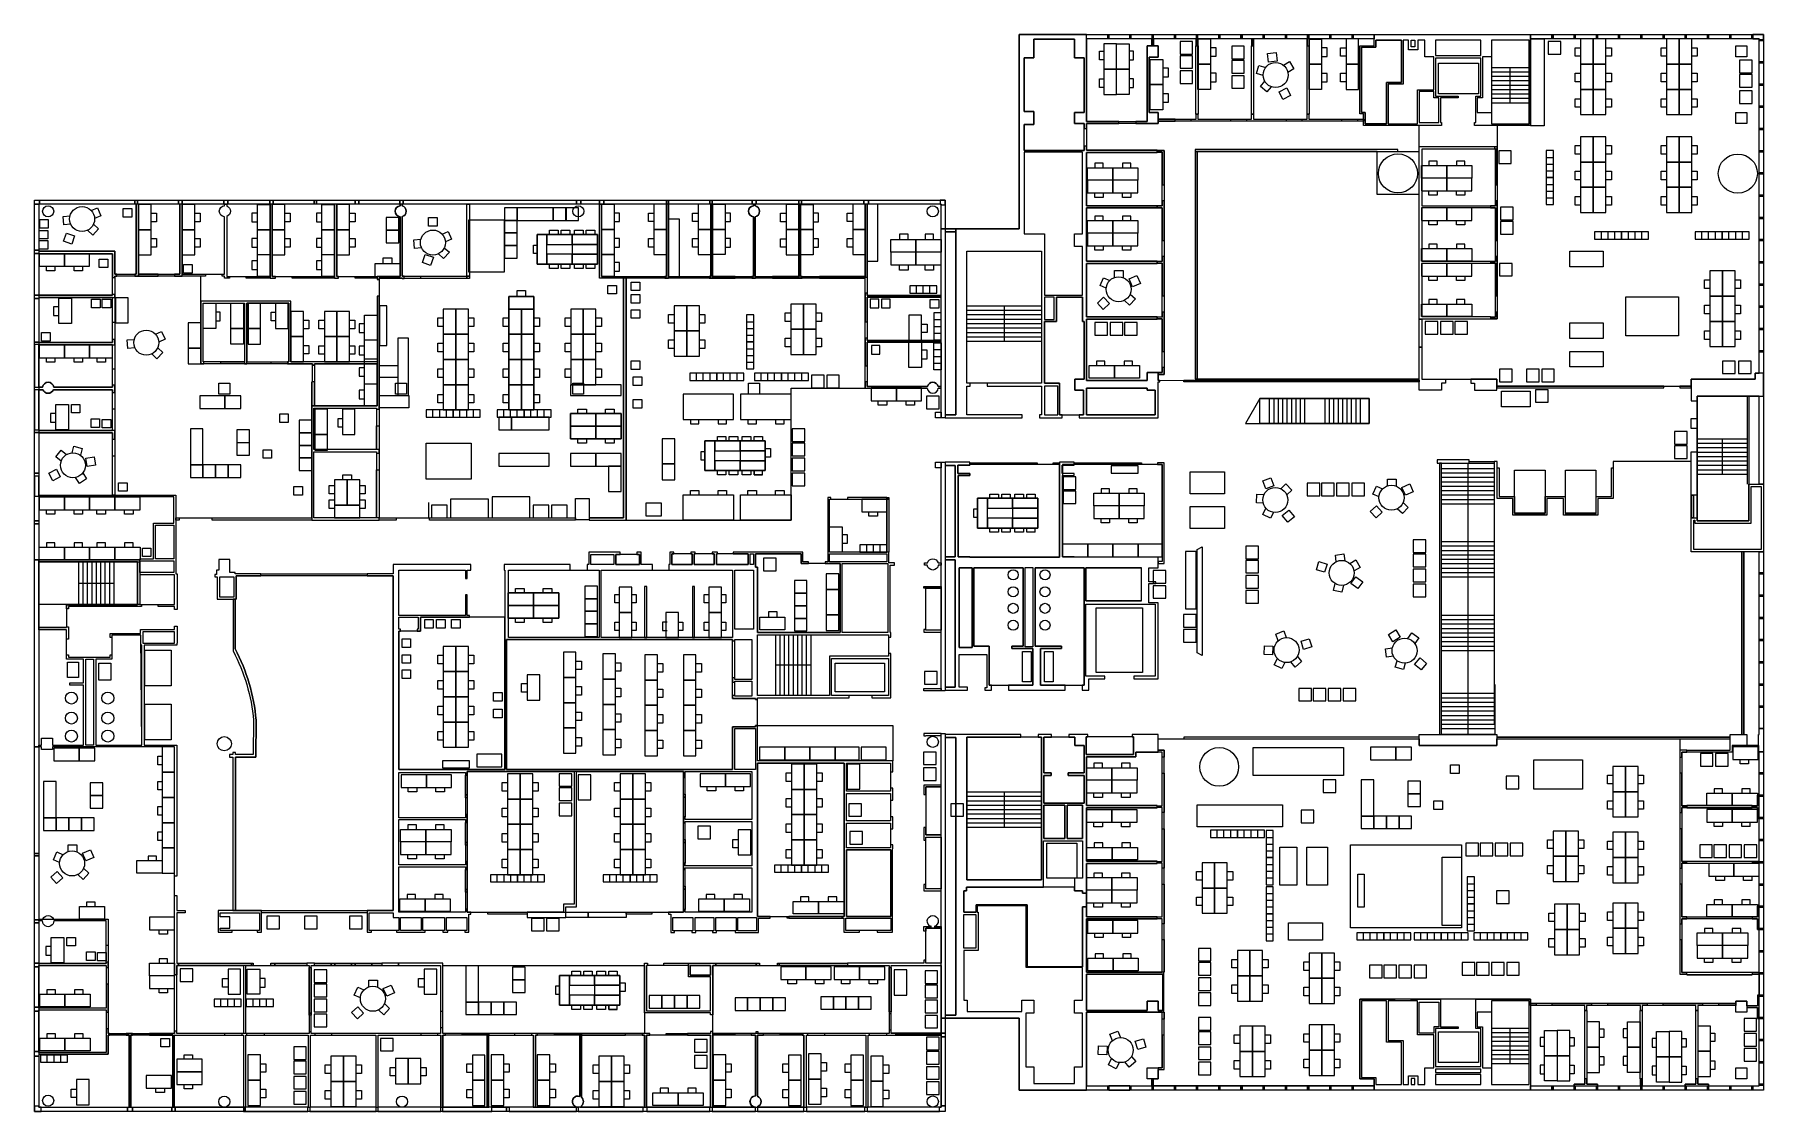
# Model space of a CAD drawing. Extents: x -199 to 9291, y -8332 to -2424.
import ezdxf

# ---------------------------------------------------------------- set-up
doc = ezdxf.new("R2010")
doc.units = 0
for name, color, linetype in [('0_VOID', 7, 'CONTINUOUS'), ('CHAIR', 142, 'CONTINUOUS'), ('COFFEE', 3, 'CONTINUOUS'), ('ELEVATORS', 2, 'CONTINUOUS'), ('ELEVATORS_PRIMARY', 222, 'CONTINUOUS'), ('ENTRANCE', 30, 'CONTINUOUS'), ('FLOOR', 3, 'CONTINUOUS'), ('FURNITURE', 2, 'CONTINUOUS'), ('LABS', 1, 'CONTINUOUS'), ('MEETING_ROOMS', 1, 'CONTINUOUS'), ('OFFICES', 1, 'CONTINUOUS'), ('STAIRS', 2, 'CONTINUOUS'), ('TOILETS', 40, 'CONTINUOUS'), ('WALLS', 6, 'CONTINUOUS')]:
    doc.layers.add(name, color=color, linetype=linetype)

msp = doc.modelspace()

# ---------------------------------------------------------------- linework, layer by layer
at = {"layer": '0_VOID'}
for points in [[(5561.4, -2911.6), (5508.6, -2911.6), (5508.6, -2850.6), (5561.4, -2850.6), (5561.4, -2550.7), (5508.6, -2550.7), (5508.6, -2449.1), (5285.1, -2449.1), (5285.1, -2550.7), (5232.3, -2550.7), (5232.3, -2845.8), (5285.1, -2845.8), (5285.1, -2916.5), (5232.3, -2916.5), (5232.3, -3060.3), (5561.4, -3060.3), (5561.4, -3036), (5561.4, -2940)], [(7304.9, -2454.8), (7163.5, -2454.8), (7163.5, -2493.8), (7084.6, -2493.8), (7084.6, -2850.6), (7105, -2850.6), (7105, -2913.2), (7221.2, -2913.2), (7221.2, -2686.4), (7304.9, -2686.4)], [(7391.9, -2727.1), (7481.3, -2727.1), (7481.3, -2545.8), (7431.7, -2545.8), (7431.7, -2454.8), (7393.5, -2454.8), (7393.5, -2506.8), (7342.3, -2506.8), (7342.3, -2454.8), (7313.8, -2454.8), (7313.8, -2695.4), (7230.1, -2695.4), (7230.1, -2913.2), (7265.9, -2913.2), (7356.9, -2913.2), (7391.9, -2913.2)], [(7738.9, -2454.8), (7490.2, -2454.8), (7490.2, -2538.5), (7738.9, -2538.5)], [(8004.7, -2454.8), (7797.5, -2454.8), (7797.5, -2545.8), (7747.9, -2545.8), (7747.9, -2770.2), (7720.2, -2770.2), (7720.2, -2850.6), (7797.5, -2850.6), (7797.5, -2913.2), (8004.7, -2913.2)], [(7508.9, -2770.2), (7481.3, -2770.2), (7481.3, -2736), (7400.8, -2736), (7400.8, -2906.7), (7508.9, -2906.7)], [(5508.6, -3516.3), (5553.3, -3516.3), (5553.3, -3069.3), (5232.3, -3069.3), (5232.3, -3516.3), (5343.6, -3516.3), (5343.6, -3852.8), (5553.3, -3852.8), (5553.3, -3587), (5508.6, -3587)], [(7400.8, -3301.3), (7169.7, -3301.3), (7169.7, -3065.2), (6183.2, -3065.2), (6183.2, -4312.9), (7400.8, -4312.9), (7400.8, -4138.1), (7400.8, -4138.1), (7400.8, -3985.3)], [(4857.6, -3505.7), (4799.9, -3505.7), (4799.9, -4510.4), (4857.6, -4510.4)], [(5397.3, -3865), (5343.6, -3865), (5343.6, -3986.9), (5397.3, -3986.9)], [(5558.2, -4374.6), (5511.1, -4374.6), (5511.1, -4313.7), (5561.4, -4313.7), (5561.4, -3998.3), (5553.3, -3998.3), (5553.3, -3865), (5409.5, -3865), (5409.5, -3998.3), (5343.6, -3998.3), (5343.6, -4335.6), (5427.3, -4335.6), (5427.3, -4510.4), (5441.2, -4510.4), (5535.4, -4510.4), (5558.2, -4510.4)], [(5418.4, -4352.7), (5343.6, -4352.7), (5343.6, -4360), (5343.6, -4510.4), (5418.4, -4510.4)], [(5952.4, -4374.6), (5907.7, -4374.6), (5907.7, -4363.3), (5575.3, -4363.3), (5575.3, -4510.4), (5952.4, -4510.4)], [(4853.5, -4787.5), (4799.9, -4787.5), (4799.9, -5289), (4853.5, -5289)], [(7830, -4766.4), (7812.9, -4766.4), (7812.9, -5990.5), (7817, -5990.5), (7817, -6264.4), (7827.5, -6264.4), (7827.5, -6278.2), (9107.7, -6278.2), (9107.7, -6264.4), (9171.9, -6264.4), (9171.9, -5261.4), (8894.7, -5261.4), (8894.7, -4765.6), (8465.6, -4765.6), (8465.6, -4968.8), (8381.9, -4968.8), (8381.9, -5060.6), (8193.3, -5060.6), (8193.3, -4968.8), (8102.3, -4968.8), (8102.3, -5060.6), (7914.5, -5060.6), (7914.5, -4968.8), (7830, -4968.8)], [(464.4, -5115.1), (565.2, -5115.1), (565.2, -5300.4), (464.4, -5300.4)], [(565.2, -5375.2), (378.2, -5375.2), (378.2, -5311.8), (565.2, -5311.8)], [(2980.8, -5331.3), (2854, -5331.3), (2854, -5276), (2980.8, -5276)], [(3120.6, -5276), (3106, -5276), (3014.9, -5276), (2992.2, -5276), (2992.2, -5331.3), (3120.6, -5331.3)], [(3410, -5272.8), (3309.2, -5272.8), (3299.4, -5272.8), (3299.4, -5331.3), (3410, -5331.3)], [(3531.9, -5272.8), (3421.3, -5272.8), (3421.3, -5331.3), (3531.9, -5331.3)], [(3717.2, -5272.8), (3635.9, -5272.8), (3543.3, -5272.8), (3543.3, -5331.3), (3717.2, -5331.3)], [(4853.5, -5305.3), (4799.9, -5305.3), (4799.9, -6004.3), (4853.5, -6004.3)], [(9267, -5749.1), (9267, -5749.1), (9267, -5743.4), (9267, -5743.4), (9267, -5627.2), (9267, -5627.2), (9267, -5621.5), (9267, -5621.5), (9267, -5505.2), (9267, -5505.2), (9267, -5499.5), (9267, -5499.5), (9267, -5499.5), (9267, -5383.3), (9267, -5383.3), (9267, -5377.6), (9267, -5377.6), (9267, -5261.4), (9182.9, -5261.4), (9182.9, -6264.4), (9199.5, -6264.4), (9199.5, -6325.4), (9262.9, -6325.4), (9262.9, -6264.4), (9267, -6264.4), (9267, -6231.1), (9267, -6231.1), (9267, -6114.8), (9267, -6114.8), (9267, -6109.1), (9267, -6109.1), (9267, -6109.1), (9267, -5992.9), (9267, -5992.9), (9267, -5987.2), (9267, -5987.2), (9267, -5871), (9267, -5871), (9267, -5865.3), (9267, -5865.3)], [(378.2, -5550.8), (570, -5550.8), (570, -5388.2), (378.2, -5388.2)], [(4234.1, -5326.4), (4484.5, -5326.4), (4484.5, -5705.2), (4234.1, -5705.2)], [(4876.3, -5786.5), (4947.8, -5786.5), (4947.8, -5350), (4876.3, -5350)], [(5281, -5783.2), (5238.8, -5783.2), (5238.8, -5347.6), (5281, -5347.6)], [(5572, -5350), (5874.4, -5350), (5874.4, -5531.2), (5572, -5531.2)], [(4777.1, -5692.2), (4692.6, -5692.2), (4692.6, -5461.3), (4777.1, -5461.3)], [(396.1, -5763.7), (570, -5763.7), (570, -5700.3), (396.1, -5700.3)], [(3738.3, -5962), (3644.1, -5962), (3644.1, -5742.6), (3738.3, -5742.6)], [(82.4, -5849.9), (124.6, -5849.9), (124.6, -6322.9), (82.4, -6322.9)], [(4487.7, -6049.8), (4175.6, -6049.8), (4175.6, -5846.6), (4487.7, -5846.6)], [(3738.3, -6054.7), (3644.1, -6054.7), (3644.1, -5971.8), (3738.3, -5971.8)], [(3757.8, -6456.2), (3644.1, -6456.2), (3644.1, -6231.9), (3757.8, -6231.9)], [(3757.8, -6456.2), (3644.1, -6456.2), (3644.1, -6231.9), (3757.8, -6231.9)], [(4857.6, -6280.6), (4799.9, -6280.6), (4799.9, -7803.8), (4857.6, -7803.8)], [(5561.4, -6325.4), (5511.1, -6325.4), (5511.1, -6278.2), (5477.7, -6278.2), (5383.4, -6278.2), (5340.4, -6278.2), (5340.4, -6474.1), (5380.2, -6474.1), (5380.2, -6488.7), (5340.4, -6488.7), (5340.4, -6640.7), (5561.4, -6640.7), (5561.4, -6488.7), (5473.7, -6488.7), (5473.7, -6474.1), (5561.4, -6474.1)], [(5832.9, -6277.4), (5825.6, -6277.4), (5581.8, -6277.4), (5573.6, -6277.4), (5573.6, -6373.3), (5832.9, -6373.3)], [(4499.1, -6574.9), (4256.9, -6574.9), (4256.9, -6422.1), (4499.1, -6422.1)], [(4499.1, -6737.4), (4256.9, -6737.4), (4256.9, -6587.9), (4499.1, -6587.9)], [(4692.6, -6815.5), (4777.1, -6815.5), (4777.1, -6552.1), (4692.6, -6552.1)], [(5340.4, -6835), (5456.6, -6835), (5456.6, -6652.1), (5340.4, -6652.1)], [(5469.6, -6652.1), (5553.3, -6652.1), (5553.3, -6835), (5469.6, -6835)], [(4499.1, -6885.4), (4256.9, -6885.4), (4256.9, -6750.4), (4499.1, -6750.4)], [(4692.6, -6826.8), (4777.1, -6826.8), (4777.1, -7111.3), (4692.6, -7111.3)], [(4500.7, -7262.5), (4256.9, -7262.5), (4256.9, -6896.8), (4500.7, -6896.8)], [(5553.3, -7208.9), (5575.3, -7208.9), (5575.3, -7134.9), (5553.3, -7134.9), (5553.3, -7122.7), (5508.6, -7122.7), (5508.6, -7102.4), (5339.6, -7102.4), (4916.9, -7102.4), (4916.9, -7122.7), (4901.5, -7122.7), (4901.5, -7238.9), (4969.7, -7238.9), (4969.7, -7199.1), (5248.5, -7199.1), (5248.5, -7538), (5553.3, -7538)], [(5553.3, -7542.9), (5243.6, -7542.9), (5243.6, -7204.8), (4974.6, -7204.8), (4974.6, -7238.9), (4980.3, -7238.9), (4980.3, -7448.6), (4901.5, -7448.6), (4901.5, -7722.6), (4919.3, -7722.6), (4919.3, -7784.3), (5219.3, -7784.3), (5219.3, -7722.6), (5285.1, -7722.6), (5285.1, -7793.3), (5242, -7793.3), (5242, -8088.3), (5285.1, -8088.3), (5285.1, -8179.3), (5508.6, -8179.3), (5508.6, -8088.3), (5553.3, -8088.3), (5553.3, -7793.3), (5508.6, -7793.3), (5508.6, -7722.6), (5553.3, -7722.6)], [(1035, -7338.9), (820.4, -7338.9), (820.4, -7325.9), (872.4, -7325.9), (872.4, -7264.1), (820.4, -7264.1), (820.4, -7243), (1035, -7243)], [(1800.6, -7338.9), (1638.1, -7338.9), (1638.1, -7243), (1769.7, -7243), (1769.7, -7269), (1800.6, -7269)], [(1810.4, -7269), (1922.5, -7269), (1922.5, -7338.9), (1810.4, -7338.9)], [(2051, -7338.9), (1932.3, -7338.9), (1932.3, -7269), (2051, -7269)], [(2172.9, -7338.9), (2062.3, -7338.9), (2062.3, -7269), (2172.9, -7269)], [(3414.8, -7340.5), (3304.3, -7340.5), (3304.3, -7269), (3414.8, -7269)], [(3530.3, -7340.5), (3426.2, -7340.5), (3426.2, -7269), (3530.3, -7269)], [(3652.2, -7340.5), (3540, -7340.5), (3540, -7269), (3652.2, -7269)], [(3661.9, -7269), (3764.4, -7269), (3764.4, -7340.5), (3661.9, -7340.5)], [(4500.7, -7338.9), (4253.7, -7338.9), (4253.7, -7272.3), (4500.7, -7272.3)], [(4692.6, -7327.5), (4777.1, -7327.5), (4777.1, -7519.4), (4692.6, -7519.4)], [(3400.2, -7584.4), (3510.8, -7584.4), (3510.8, -7532.4), (3400.2, -7532.4)], [(5993.9, -7605.5), (5993.9, -7579.5), (5575.3, -7579.5), (5575.3, -7777.8), (5907.7, -7777.8), (5907.7, -7727.4), (5968.7, -7727.4), (5968.7, -7777.8), (5993.9, -7777.8), (5993.9, -7698.2)], [(7391.9, -7725.8), (7356.9, -7725.8), (7265.9, -7725.8), (7230.1, -7725.8), (7230.1, -7943.6), (7313.8, -7943.6), (7313.8, -8184.2), (7342.3, -8184.2), (7342.3, -8137.1), (7393.5, -8137.1), (7393.5, -8184.2), (7431.7, -8184.2), (7431.7, -8093.2), (7481.3, -8093.2), (7481.3, -7911.9), (7391.9, -7911.9)]]:
    msp.add_lwpolyline(points, close=True, dxfattribs=at)
msp.add_lwpolyline([(1769.7, -5393.1), (1626.7, -5393.1), (1043.1, -5393.1), (908.2, -5393.1), (908.2, -5521.5), (901.7, -5521.5), (901.7, -5794, -0.100693), (1017.1, -6184.7), (1015.5, -6387.9), (903.3, -6387.9), (903.3, -7230), (1046.3, -7230), (1626.7, -7230), (1769.7, -7230)], format="xyb", close=True, dxfattribs=at)
at = {"layer": 'CHAIR'}
msp.add_line((5293.8, -5154.7), (5293.8, -5131.2), dxfattribs=at)
for points in [[(6157.5, -2530.6), (6157.5, -2461.4), (6088.3, -2461.4), (6088.3, -2530.6), (6157.5, -2530.6)], [(6157.5, -2530.6), (6157.5, -2461.4), (6088.3, -2461.4), (6088.3, -2530.6), (6157.5, -2530.6)], [(5646.2, -2561.5), (5646.2, -2514.5), (5670.4, -2514.5)], [(5670.4, -2561.5), (5646.2, -2561.5)], [(5833.1, -2561.5), (5833.1, -2514.5), (5808.8, -2514.5)], [(5808.8, -2561.5), (5833.1, -2561.5)], [(6157.5, -2608.9), (6157.5, -2539.7), (6088.3, -2539.7), (6088.3, -2608.9), (6157.5, -2608.9)], [(6157.5, -2608.9), (6157.5, -2539.7), (6088.3, -2539.7), (6088.3, -2608.9), (6157.5, -2608.9)], [(6256.1, -2542.9), (6286.4, -2542.9), (6286.4, -2495.9), (6256.1, -2495.9)], [(6441.3, -2557.5), (6441.3, -2488.3), (6372.1, -2488.3), (6372.1, -2557.5), (6441.3, -2557.5)], [(6441.3, -2557.5), (6441.3, -2488.3), (6372.1, -2488.3), (6372.1, -2557.5), (6441.3, -2557.5)], [(6621.4, -2568.9), (6574.8, -2574.9), (6568.8, -2528.3), (6615.4, -2522.3), (6621.4, -2568.9)], [(6865.7, -2544), (6896, -2544), (6896, -2497), (6865.7, -2497)], [(6999.4, -2542.9), (6969.1, -2542.9), (6969.1, -2495.9), (6999.4, -2495.9)], [(8287.1, -2542.9), (8256.8, -2542.9), (8256.8, -2495.9), (8287.1, -2495.9)], [(8425.5, -2495.9), (8455.8, -2495.9), (8455.8, -2542.9)], [(8455.8, -2542.9), (8425.5, -2542.9)], [(8759.1, -2542.9), (8728.8, -2542.9), (8728.8, -2495.9), (8759.1, -2495.9)], [(8897.5, -2495.9), (8927.8, -2495.9), (8927.8, -2542.9)], [(8927.8, -2542.9), (8897.5, -2542.9)], [(5994.4, -2655.4), (6024.7, -2655.4), (6024.7, -2608.4), (5994.4, -2608.4)], [(6157.5, -2691.8), (6157.5, -2622.6), (6088.3, -2622.6), (6088.3, -2691.8), (6157.5, -2691.8)], [(6157.5, -2691.8), (6157.5, -2622.6), (6088.3, -2622.6), (6088.3, -2691.8), (6157.5, -2691.8)], [(6256.1, -2682.8), (6286.4, -2682.8), (6286.4, -2635.8), (6256.1, -2635.8)], [(6441.3, -2635.8), (6441.3, -2566.6), (6372.1, -2566.6), (6372.1, -2635.8), (6441.3, -2635.8)], [(6441.3, -2635.8), (6441.3, -2566.6), (6372.1, -2566.6), (6372.1, -2635.8), (6441.3, -2635.8)], [(6441.3, -2718.7), (6441.3, -2649.5), (6372.1, -2649.5), (6372.1, -2718.7), (6441.3, -2718.7)], [(6441.3, -2718.7), (6441.3, -2649.5), (6372.1, -2649.5), (6372.1, -2718.7), (6441.3, -2718.7)], [(6544.5, -2648.6), (6508.6, -2638.1), (6521.8, -2593), (6558.9, -2603.8)], [(6656.2, -2592.4), (6689.6, -2572.4), (6713.8, -2612.6), (6680.5, -2632.6)], [(6865.7, -2683.9), (6896, -2683.9), (6896, -2636.9), (6865.7, -2636.9)], [(6999.4, -2682.8), (6969.1, -2682.8), (6969.1, -2635.8), (6999.4, -2635.8)], [(8287.1, -2682.8), (8256.8, -2682.8), (8256.8, -2635.8), (8287.1, -2635.8)], [(8425.5, -2635.8), (8455.8, -2635.8), (8455.8, -2682.8)], [(8759.1, -2682.8), (8728.8, -2682.8), (8728.8, -2635.8), (8759.1, -2635.8)], [(8897.5, -2635.8), (8927.8, -2635.8), (8927.8, -2682.8)], [(9228.5, -2634.3), (9228.5, -2565.1), (9159.3, -2565.1), (9159.3, -2634.3), (9228.5, -2634.3)], [(9228.5, -2712.9), (9228.5, -2643.7), (9159.3, -2643.7), (9159.3, -2712.9), (9228.5, -2712.9)], [(5646.2, -2713.5), (5646.2, -2666.5), (5670.4, -2666.5)], [(5670.4, -2713.5), (5646.2, -2713.5)], [(5833.1, -2713.5), (5833.1, -2666.5), (5808.8, -2666.5)], [(5808.8, -2713.5), (5833.1, -2713.5)], [(5994.4, -2795.3), (6024.7, -2795.3), (6024.7, -2748.3), (5994.4, -2748.3)], [(6588.7, -2710.1), (6565.2, -2738.2), (6529.2, -2708), (6553.2, -2679.4)], [(6632.5, -2737.4), (6674.6, -2716.5), (6695.5, -2758.6), (6653.4, -2779.5), (6632.5, -2737.4)], [(8455.8, -2682.8), (8425.5, -2682.8)], [(8927.8, -2682.8), (8897.5, -2682.8)], [(9228.5, -2801.3), (9228.5, -2732.1), (9159.3, -2732.1), (9159.3, -2801.3), (9228.5, -2801.3)], [(8287.1, -2822.7), (8256.8, -2822.7), (8256.8, -2775.7), (8287.1, -2775.7)], [(8425.5, -2775.7), (8455.8, -2775.7), (8455.8, -2822.7)], [(8455.8, -2822.7), (8425.5, -2822.7)], [(8759.1, -2822.7), (8728.8, -2822.7), (8728.8, -2775.7), (8759.1, -2775.7)], [(8897.5, -2775.7), (8927.8, -2775.7), (8927.8, -2822.7)], [(8927.8, -2822.7), (8897.5, -2822.7)], [(8287.1, -3080.3), (8256.8, -3080.3), (8256.8, -3033.3), (8287.1, -3033.3)], [(8425.5, -3033.3), (8455.8, -3033.3), (8455.8, -3080.3)], [(8759.1, -3080.3), (8728.8, -3080.3), (8728.8, -3033.3), (8759.1, -3033.3)], [(8897.5, -3033.3), (8927.8, -3033.3), (8927.8, -3080.3)], [(5667.1, -3129.9), (5620.1, -3129.9), (5620.1, -3154.2)], [(5667.1, -3154.2), (5667.1, -3129.9)], [(5819, -3129.9), (5772, -3129.9), (5772, -3154.2)], [(5819, -3154.2), (5819, -3129.9)], [(7500.3, -3118.7), (7453.3, -3118.7), (7453.3, -3143)], [(7500.3, -3143), (7500.3, -3118.7)], [(7652.3, -3118.7), (7605.3, -3118.7), (7605.3, -3143)], [(7652.3, -3143), (7652.3, -3118.7)], [(8455.8, -3080.3), (8425.5, -3080.3)], [(8927.8, -3080.3), (8897.5, -3080.3)], [(8287.1, -3220.2), (8256.8, -3220.2), (8256.8, -3173.2), (8287.1, -3173.2)], [(8425.5, -3173.2), (8455.8, -3173.2), (8455.8, -3220.2)], [(8455.8, -3220.2), (8425.5, -3220.2)], [(8759.1, -3220.2), (8728.8, -3220.2), (8728.8, -3173.2), (8759.1, -3173.2)], [(8897.5, -3173.2), (8927.8, -3173.2), (8927.8, -3220.2)], [(8927.8, -3220.2), (8897.5, -3220.2)], [(5667.1, -3316.9), (5620.1, -3316.9), (5620.1, -3292.6)], [(5667.1, -3292.6), (5667.1, -3316.9)], [(5819, -3316.9), (5772, -3316.9), (5772, -3292.6)], [(5819, -3292.6), (5819, -3316.9)], [(7500.3, -3305.7), (7453.3, -3305.7), (7453.3, -3281.4)], [(7500.3, -3281.4), (7500.3, -3305.7)], [(7652.3, -3305.7), (7605.3, -3305.7), (7605.3, -3281.4)], [(7652.3, -3281.4), (7652.3, -3305.7)], [(8287.1, -3360.1), (8256.8, -3360.1), (8256.8, -3313.1), (8287.1, -3313.1)], [(8425.5, -3313.1), (8455.8, -3313.1), (8455.8, -3360.1)], [(8759.1, -3360.1), (8728.8, -3360.1), (8728.8, -3313.1), (8759.1, -3313.1)], [(8897.5, -3313.1), (8927.8, -3313.1), (8927.8, -3360.1)], [(112.5, -3389.4), (146.1, -3374.7), (164.9, -3417.7), (130.7, -3432.7)], [(334.3, -3425.3), (287.3, -3425.3), (287.3, -3378.3), (334.3, -3378.3), (334.3, -3425.3)], [(440.9, -3404.4), (471.2, -3404.4), (471.2, -3451.4)], [(679.9, -3404.4), (710.2, -3404.4), (710.2, -3451.4)], [(1024.3, -3404.4), (994, -3404.4), (994, -3451.4)], [(1174.1, -3404.4), (1204.4, -3404.4), (1204.4, -3451.4)], [(1378.7, -3404.4), (1348.4, -3404.4), (1348.4, -3451.4)], [(1530.1, -3404.4), (1560.4, -3404.4), (1560.4, -3451.4)], [(2381, -3443.3), (2450.2, -3443.3), (2450.2, -3374.1), (2381, -3374.1), (2381, -3443.3)], [(2381, -3443.3), (2450.2, -3443.3), (2450.2, -3374.1), (2381, -3374.1), (2381, -3443.3)], [(2450.2, -3443.3), (2648.4, -3443.3), (2648.4, -3374.1), (2450.2, -3374.1), (2450.2, -3443.3)], [(2450.2, -3443.3), (2648.4, -3443.3), (2648.4, -3374.1), (2450.2, -3374.1), (2450.2, -3443.3)], [(2648.4, -3443.3), (2717.6, -3443.3), (2717.6, -3374.1), (2648.4, -3374.1), (2648.4, -3443.3)], [(2648.4, -3443.3), (2717.6, -3443.3), (2717.6, -3374.1), (2648.4, -3374.1), (2648.4, -3443.3)], [(2718.1, -3443.3), (2787.3, -3443.3), (2787.3, -3374.1), (2718.1, -3374.1), (2718.1, -3443.3)], [(2981.7, -3450), (3012, -3450), (3012, -3403), (2981.7, -3403)], [(3201, -3450), (3170.7, -3450), (3170.7, -3403), (3201, -3403)], [(3443.2, -3450), (3412.9, -3450), (3412.9, -3403), (3443.2, -3403)], [(3591.3, -3450), (3621.6, -3450), (3621.6, -3403), (3591.3, -3403)], [(3926, -3451), (3895.7, -3451), (3895.7, -3404), (3926, -3404)], [(4074.1, -3451), (4104.4, -3451), (4104.4, -3404), (4074.1, -3404)], [(4291.7, -3450), (4261.5, -3450), (4261.5, -3403), (4291.7, -3403)], [(8455.8, -3360.1), (8425.5, -3360.1)], [(8927.8, -3360.1), (8897.5, -3360.1)], [(-125.9, -3545), (-172.9, -3545), (-172.9, -3498), (-125.9, -3498), (-125.9, -3545)], [(-123.6, -3486.3), (-170.6, -3486.3), (-170.6, -3439.3), (-123.6, -3439.3), (-123.6, -3486.3)], [(-0.2, -3464.8), (-39, -3468), (-42.8, -3421.1), (-4.1, -3418)], [(124.8, -3464.1), (152.3, -3489.5), (120.4, -3524), (92, -3497.8)], [(471.2, -3451.4), (440.9, -3451.4)], [(710.2, -3451.4), (679.9, -3451.4)], [(994, -3451.4), (1024.3, -3451.4)], [(1204.4, -3451.4), (1174.1, -3451.4)], [(1348.4, -3451.4), (1378.7, -3451.4)], [(1560.4, -3451.4), (1530.1, -3451.4)], [(1730.6, -3497.2), (1799.8, -3497.2), (1799.8, -3428), (1730.6, -3428), (1730.6, -3497.2)], [(1730.6, -3497.2), (1799.8, -3497.2), (1799.8, -3428), (1730.6, -3428), (1730.6, -3497.2)], [(1730.6, -3566.4), (1799.8, -3566.4), (1799.8, -3497.2), (1730.6, -3497.2), (1730.6, -3566.4)], [(1730.6, -3566.4), (1799.8, -3566.4), (1799.8, -3497.2), (1730.6, -3497.2), (1730.6, -3566.4)], [(2010.8, -3474.6), (1963.8, -3474.6), (1963.8, -3427.6), (2010.8, -3427.6), (2010.8, -3474.6)], [(2037.9, -3518.4), (2071.5, -3503.7), (2090.4, -3546.8), (2056.2, -3561.8)], [(2381, -3512.5), (2450.2, -3512.5), (2450.2, -3443.3), (2381, -3443.3), (2381, -3512.5)], [(2381, -3512.5), (2450.2, -3512.5), (2450.2, -3443.3), (2381, -3443.3), (2381, -3512.5)], [(2627.4, -3520.7), (2627.4, -3497.2), (2674.4, -3497.2), (2674.4, -3520.7)], [(2692, -3520.7), (2692, -3497.2), (2739, -3497.2), (2739, -3520.7)], [(2764.4, -3520.7), (2764.4, -3497.2), (2811.4, -3497.2), (2811.4, -3520.7)], [(2829, -3520.7), (2829, -3497.2), (2876, -3497.2), (2876, -3520.7)], [(5667.1, -3419.7), (5620.1, -3419.7), (5620.1, -3443.9)], [(5667.1, -3443.9), (5667.1, -3419.7)], [(5819, -3419.7), (5772, -3419.7), (5772, -3443.9)], [(5819, -3443.9), (5819, -3419.7)], [(7500.3, -3468.4), (7453.3, -3468.4), (7453.3, -3444.1)], [(7500.3, -3444.1), (7500.3, -3468.4)], [(7652.3, -3468.4), (7605.3, -3468.4), (7605.3, -3444.1)], [(7652.3, -3444.1), (7652.3, -3468.4)], [(-125.9, -3601.3), (-172.9, -3601.3), (-172.9, -3554.3), (-125.9, -3554.3), (-125.9, -3601.3)], [(-24.1, -3513.1), (20.3, -3528.4), (5, -3572.9), (-39.5, -3557.6), (-24.1, -3513.1)], [(440.9, -3542.9), (471.2, -3542.9), (471.2, -3589.9)], [(471.2, -3589.9), (440.9, -3589.9)], [(679.9, -3542.9), (710.2, -3542.9), (710.2, -3589.9)], [(710.2, -3589.9), (679.9, -3589.9)], [(1024.3, -3542.9), (994, -3542.9), (994, -3589.9)], [(994, -3589.9), (1024.3, -3589.9)], [(1174.1, -3542.9), (1204.4, -3542.9), (1204.4, -3589.9)], [(1204.4, -3589.9), (1174.1, -3589.9)], [(1378.7, -3542.9), (1348.4, -3542.9), (1348.4, -3589.9)], [(1348.4, -3589.9), (1378.7, -3589.9)], [(1530.1, -3542.9), (1560.4, -3542.9), (1560.4, -3589.9)], [(1560.4, -3589.9), (1530.1, -3589.9)], [(1925.2, -3593.9), (1886.4, -3597), (1882.6, -3550.2), (1921.3, -3547.1)], [(2050.2, -3593.2), (2077.7, -3618.6), (2045.9, -3653.1), (2017.5, -3626.9)], [(2381, -3581.7), (2450.2, -3581.7), (2450.2, -3512.5), (2381, -3512.5), (2381, -3581.7)], [(2381, -3581.7), (2450.2, -3581.7), (2450.2, -3512.5), (2381, -3512.5), (2381, -3581.7)], [(2381, -3650.9), (2450.2, -3650.9), (2450.2, -3581.7), (2381, -3581.7), (2381, -3650.9)], [(2381, -3650.9), (2450.2, -3650.9), (2450.2, -3581.7), (2381, -3581.7), (2381, -3650.9)], [(2558.9, -3625.8), (2539.1, -3625.8), (2539.1, -3578.8), (2558.9, -3578.8)], [(2981.7, -3589.9), (3012, -3589.9), (3012, -3542.9), (2981.7, -3542.9)], [(3201, -3589.9), (3170.7, -3589.9), (3170.7, -3542.9), (3201, -3542.9)], [(3443.2, -3589.9), (3412.9, -3589.9), (3412.9, -3542.9), (3443.2, -3542.9)], [(3591.3, -3589.9), (3621.6, -3589.9), (3621.6, -3542.9), (3591.3, -3542.9)], [(3926, -3591), (3895.7, -3591), (3895.7, -3544), (3926, -3544)], [(4074.1, -3591), (4104.4, -3591), (4104.4, -3544), (4074.1, -3544)], [(4291.7, -3589.9), (4261.5, -3589.9), (4261.5, -3542.9), (4291.7, -3542.9)], [(4595.7, -3548.6), (4595.7, -3518.3), (4548.7, -3518.3), (4548.7, -3548.6)], [(4735.6, -3548.6), (4735.6, -3518.3), (4688.6, -3518.3), (4688.6, -3548.6)], [(5667.1, -3606.6), (5620.1, -3606.6), (5620.1, -3582.3)], [(5667.1, -3582.3), (5667.1, -3606.6)], [(5819, -3606.6), (5772, -3606.6), (5772, -3582.3)], [(5819, -3582.3), (5819, -3606.6)], [(7500.3, -3574), (7453.3, -3574), (7453.3, -3598.3)], [(7500.3, -3598.3), (7500.3, -3574)], [(7652.3, -3574), (7605.3, -3574), (7605.3, -3598.3)], [(7652.3, -3598.3), (7652.3, -3574)], [(-87.1, -3719.5), (-134.1, -3719.5), (-134.1, -3695.2)], [(-87.1, -3695.2), (-87.1, -3719.5)], [(64.9, -3719.5), (17.9, -3719.5), (17.9, -3695.2)], [(64.9, -3695.2), (64.9, -3719.5)], [(202.8, -3702.2), (155.8, -3702.2), (155.8, -3655.2), (202.8, -3655.2), (202.8, -3702.2)], [(665.4, -3732.7), (618.4, -3732.7), (618.4, -3685.7), (665.4, -3685.7), (665.4, -3732.7)], [(1024.3, -3665.9), (994, -3665.9), (994, -3712.9)], [(1378.7, -3665.9), (1348.4, -3665.9), (1348.4, -3712.9)], [(1714.4, -3682), (1714.4, -3649.6), (1761.4, -3649.6), (1761.4, -3682)], [(1945.9, -3630.5), (1990.3, -3645.8), (1975, -3690.2), (1930.6, -3674.9), (1945.9, -3630.5)], [(2674.4, -3707.3), (2627.4, -3707.3), (2627.4, -3683.8)], [(2674.4, -3683.8), (2674.4, -3707.3)], [(2739, -3707.3), (2692, -3707.3), (2692, -3683.8)], [(2739, -3683.8), (2739, -3707.3)], [(2811.4, -3707.3), (2764.4, -3707.3), (2764.4, -3683.8)], [(2811.4, -3683.8), (2811.4, -3707.3)], [(2876, -3707.3), (2829, -3707.3), (2829, -3683.8)], [(2876, -3683.8), (2876, -3707.3)], [(2981.7, -3721.4), (3012, -3721.4), (3012, -3674.4), (2981.7, -3674.4)], [(4595.7, -3687), (4595.7, -3717.3), (4548.7, -3717.3), (4548.7, -3687)], [(4735.6, -3687), (4735.6, -3717.3), (4688.6, -3717.3), (4688.6, -3687)], [(994, -3712.9), (1024.3, -3712.9)], [(1348.4, -3712.9), (1378.7, -3712.9)], [(3123.5, -3828.7), (3076.5, -3828.7), (3076.5, -3781.7), (3123.5, -3781.7), (3123.5, -3828.7)], [(5682.9, -3815.9), (5649.4, -3801.2), (5668.3, -3758.1), (5702.5, -3773.1)], [(5729.6, -3756.2), (5729.6, -3718.8), (5776.6, -3718.8), (5776.6, -3757.5)], [(5827.7, -3807.7), (5808.8, -3764.6), (5851.9, -3745.8), (5870.7, -3788.8), (5827.7, -3807.7)], [(7500.3, -3773.2), (7453.3, -3773.2), (7453.3, -3748.9)], [(7500.3, -3748.9), (7500.3, -3773.2)], [(7652.3, -3773.2), (7605.3, -3773.2), (7605.3, -3748.9)], [(7652.3, -3748.9), (7652.3, -3773.2)], [(8996.8, -3816.2), (8966.5, -3816.2), (8966.5, -3769.2), (8996.8, -3769.2)], [(9135.2, -3769.2), (9165.5, -3769.2), (9165.5, -3816.2)], [(160.5, -3922.8), (113.5, -3922.8), (113.5, -3875.8), (160.5, -3875.8), (160.5, -3922.8)], [(219.2, -3922.8), (172.2, -3922.8), (172.2, -3875.8), (219.2, -3875.8), (219.2, -3922.8)], [(2449.4, -3860.5), (2449.4, -3828.1), (2496.4, -3828.1), (2496.4, -3860.5)], [(2995.2, -3847.1), (2948.2, -3847.1), (2948.2, -3800.1), (2995.2, -3800.1), (2995.2, -3847.1)], [(3123.5, -3897.8), (3076.5, -3897.8), (3076.5, -3850.8), (3123.5, -3850.8), (3123.5, -3897.8)], [(4435, -3876.3), (4388, -3876.3), (4388, -3923.3), (4435, -3923.3), (4435, -3876.3)], [(4497.7, -3876.3), (4450.7, -3876.3), (4450.7, -3923.3), (4497.7, -3923.3), (4497.7, -3876.3)], [(5669.1, -3865.5), (5700.9, -3900.1), (5666.3, -3931.9), (5634.5, -3897.4), (5669.1, -3865.5)], [(5814.8, -3847.7), (5843.4, -3874.1), (5811.6, -3908.6), (5783, -3882.3)], [(7500.3, -3878), (7453.3, -3878), (7453.3, -3902.3)], [(7500.3, -3902.3), (7500.3, -3878)], [(7652.3, -3878), (7605.3, -3878), (7605.3, -3902.3)], [(7652.3, -3902.3), (7652.3, -3878)], [(9165.5, -3816.2), (9135.2, -3816.2)], [(-65.2, -3918.3), (-95.5, -3918.3), (-95.5, -3965.3)], [(-95.5, -3965.3), (-65.2, -3965.3)], [(819.8, -3994.8), (819.8, -3947.8), (796.3, -3947.8)], [(1100.6, -3994.8), (1100.6, -3947.8), (1124.1, -3947.8)], [(2044.5, -4025), (2013.9, -4025), (2013.9, -3978), (2044.5, -3978)], [(2183, -3978), (2212.9, -3978), (2212.9, -4025)], [(2403.7, -4025), (2372.8, -4025), (2372.8, -3978), (2403.7, -3978)], [(2542.1, -3978), (2571.8, -3978), (2571.8, -4025)], [(2743.9, -4025), (2713.6, -4025), (2713.6, -3978), (2743.9, -3978)], [(2882.3, -3978), (2912.5, -3978), (2912.5, -4025)], [(3123.5, -3980.7), (3076.5, -3980.7), (3076.5, -3933.7), (3123.5, -3933.7), (3123.5, -3980.7)], [(3311.6, -4006.6), (3281, -4006.6), (3281, -3959.6), (3311.6, -3959.6)], [(3450, -3959.6), (3480, -3959.6), (3480, -4006.6)], [(3952.1, -3997.4), (3921.4, -3997.4), (3921.4, -3950.4), (3952.1, -3950.4)], [(4090.5, -3950.4), (4120.4, -3950.4), (4120.4, -3997.4)], [(8996.8, -3956.1), (8966.5, -3956.1), (8966.5, -3909.1), (8996.8, -3909.1)], [(9135.2, -3909.1), (9165.5, -3909.1), (9165.5, -3956.1)], [(9165.5, -3956.1), (9135.2, -3956.1)], [(-114.2, -4105.8), (-161.2, -4105.8), (-161.2, -4058.8), (-114.2, -4058.8), (-114.2, -4105.8)], [(464.7, -4067.5), (498.3, -4052.8), (517.2, -4095.8), (482.9, -4110.8)], [(1124.1, -3994.8), (1100.6, -3994.8)], [(1276.5, -3990.9), (1306.8, -3990.9), (1306.8, -4037.9)], [(1306.8, -4037.9), (1276.5, -4037.9)], [(1391.6, -4037.8), (1361, -4037.8), (1361, -3990.8), (1391.6, -3990.8)], [(1530, -3990.8), (1559.9, -3990.8), (1559.9, -4037.8)], [(1559.9, -4037.8), (1530, -4037.8)], [(1612.8, -4011.1), (1582.5, -4011.1), (1582.5, -4058.1)], [(1582.5, -4058.1), (1612.8, -4058.1)], [(2212.9, -4025), (2183, -4025)], [(2571.8, -4025), (2542.1, -4025)], [(2912.5, -4025), (2882.3, -4025)], [(3480, -4006.6), (3450, -4006.6)], [(4120.4, -3997.4), (4090.5, -3997.4)], [(4669.9, -4012.2), (4699.9, -4012.2), (4699.9, -4059.2)], [(4699.9, -4059.2), (4669.9, -4059.2)], [(5690.6, -4073.1), (5690.6, -4003.9), (5621.4, -4003.9), (5621.4, -4073.1), (5690.6, -4073.1)], [(5774.1, -4073.1), (5774.1, -4003.9), (5704.9, -4003.9), (5704.9, -4073.1), (5774.1, -4073.1)], [(5852.8, -4073.1), (5852.8, -4003.9), (5783.6, -4003.9), (5783.6, -4073.1), (5852.8, -4073.1)], [(8996.8, -4096.1), (8966.5, -4096.1), (8966.5, -4049.1), (8996.8, -4049.1)], [(9135.2, -4049.1), (9165.5, -4049.1), (9165.5, -4096.1)], [(352, -4143), (313.2, -4146.1), (309.4, -4099.3), (348.1, -4096.1)], [(477, -4142.3), (504.5, -4167.6), (472.6, -4202.2), (444.2, -4176)], [(1276.5, -4129.4), (1306.8, -4129.4), (1306.8, -4176.4)], [(1391.6, -4177.8), (1361, -4177.8), (1361, -4130.8), (1391.6, -4130.8)], [(1530, -4130.8), (1559.9, -4130.8), (1559.9, -4177.8)], [(1612.8, -4134.1), (1582.5, -4134.1), (1582.5, -4181)], [(2044.5, -4164.9), (2013.9, -4164.9), (2013.9, -4117.9), (2044.5, -4117.9)], [(2183, -4117.9), (2212.9, -4117.9), (2212.9, -4164.9)], [(2212.9, -4164.9), (2183, -4164.9)], [(2403.7, -4164.9), (2372.8, -4164.9), (2372.8, -4117.9), (2403.7, -4117.9)], [(2542.1, -4117.9), (2571.8, -4117.9), (2571.8, -4164.9)], [(2571.8, -4164.9), (2542.1, -4164.9)], [(2743.9, -4164.9), (2713.6, -4164.9), (2713.6, -4117.9), (2743.9, -4117.9)], [(2882.3, -4117.9), (2912.5, -4117.9), (2912.5, -4164.9)], [(2912.5, -4164.9), (2882.3, -4164.9)], [(3311.6, -4146.5), (3281, -4146.5), (3281, -4099.5), (3311.6, -4099.5)], [(3450, -4099.5), (3480, -4099.5), (3480, -4146.5)], [(3480, -4146.5), (3450, -4146.5)], [(3952.1, -4137.3), (3921.4, -4137.3), (3921.4, -4090.3), (3952.1, -4090.3)], [(4090.5, -4090.3), (4120.4, -4090.3), (4120.4, -4137.3)], [(4120.4, -4137.3), (4090.5, -4137.3)], [(4441.2, -4130.3), (4394.2, -4130.3), (4394.2, -4177.3), (4441.2, -4177.3), (4441.2, -4130.3)], [(4669.9, -4202.2), (4699.9, -4202.2), (4699.9, -4155.2)], [(4699.9, -4155.2), (4669.9, -4155.2)], [(9165.5, -4096.1), (9135.2, -4096.1)], [(-87.1, -4221.8), (-134.1, -4221.8), (-134.1, -4197.6)], [(-87.1, -4197.6), (-87.1, -4221.8)], [(64.9, -4221.8), (17.9, -4221.8), (17.9, -4197.6)], [(64.9, -4197.6), (64.9, -4221.8)], [(191, -4221.8), (144, -4221.8), (144, -4197.6)], [(191, -4197.6), (191, -4221.8)], [(1306.8, -4176.4), (1276.5, -4176.4)], [(1559.9, -4177.8), (1530, -4177.8)], [(1582.5, -4181), (1612.8, -4181)], [(1612.8, -4251.6), (1582.5, -4251.6), (1582.5, -4298.6)], [(2044.5, -4304.8), (2013.9, -4304.8), (2013.9, -4257.8), (2044.5, -4257.8)], [(2183, -4257.8), (2212.9, -4257.8), (2212.9, -4304.8)], [(2403.7, -4304.8), (2372.8, -4304.8), (2372.8, -4257.8), (2403.7, -4257.8)], [(2542.1, -4257.8), (2571.8, -4257.8), (2571.8, -4304.8)], [(2743.9, -4304.8), (2713.6, -4304.8), (2713.6, -4257.8), (2743.9, -4257.8)], [(2882.3, -4257.8), (2912.5, -4257.8), (2912.5, -4304.8)], [(3123.5, -4261.5), (3076.5, -4261.5), (3076.5, -4214.6), (3123.5, -4214.6), (3123.5, -4261.5)], [(5676.1, -4215), (5629.1, -4215), (5629.1, -4239.2)], [(5676.1, -4239.2), (5676.1, -4215)], [(5828, -4215), (5781, -4215), (5781, -4239.2)], [(5828, -4239.2), (5828, -4215)], [(1582.5, -4298.6), (1612.8, -4298.6)], [(2212.9, -4304.8), (2183, -4304.8)], [(2571.8, -4304.8), (2542.1, -4304.8)], [(2912.5, -4304.8), (2882.3, -4304.8)], [(3133.4, -4349), (3086.5, -4349), (3086.5, -4302), (3133.4, -4302), (3133.4, -4349)], [(50.2, -4500), (3.2, -4500), (3.2, -4453), (50.2, -4453), (50.2, -4500)], [(1612.8, -4374.6), (1582.5, -4374.6), (1582.5, -4421.6)], [(1582.5, -4421.6), (1612.8, -4421.6)], [(2044.5, -4444.8), (2013.9, -4444.8), (2013.9, -4397.8), (2044.5, -4397.8)], [(2183, -4397.8), (2212.9, -4397.8), (2212.9, -4444.8)], [(2403.7, -4444.8), (2372.8, -4444.8), (2372.8, -4397.8), (2403.7, -4397.8)], [(2542.1, -4397.8), (2571.8, -4397.8), (2571.8, -4444.8)], [(2571.8, -4444.8), (2542.1, -4444.8)], [(3133.4, -4473.4), (3086.5, -4473.4), (3086.5, -4426.4), (3133.4, -4426.4), (3133.4, -4473.4)], [(4479.3, -4457.5), (4432.3, -4457.5), (4432.3, -4433.3)], [(4479.3, -4433.3), (4479.3, -4457.5)], [(4631.3, -4457.5), (4584.3, -4457.5), (4584.3, -4433.3)], [(4631.3, -4433.3), (4631.3, -4457.5)], [(-81.7, -4502.6), (-112, -4502.6), (-112, -4549.6)], [(-112, -4549.6), (-81.7, -4549.6)], [(158.2, -4579.8), (111.2, -4579.8), (111.2, -4532.8), (158.2, -4532.8), (158.2, -4579.8)], [(219.2, -4582.1), (172.2, -4582.1), (172.2, -4535.1), (219.2, -4535.1), (219.2, -4582.1)], [(1193.7, -4551.6), (1146.7, -4551.6), (1146.7, -4504.6), (1193.7, -4504.6), (1193.7, -4551.6)], [(1466.9, -4577.1), (1466.9, -4530.1), (1490.4, -4530.1)], [(2782.8, -4503.7), (2782.8, -4479.4), (2829.8, -4479.4), (2829.8, -4503.7)], [(2934.8, -4503.7), (2934.8, -4479.4), (2981.8, -4479.4), (2981.8, -4503.7)], [(3400.8, -4535), (3400.8, -4559.2), (3447.8, -4559.2), (3447.8, -4535)], [(3552.8, -4535), (3552.8, -4559.2), (3599.8, -4559.2), (3599.8, -4535)], [(3716.1, -4535), (3716.1, -4559.2), (3763.1, -4559.2), (3763.1, -4535)], [(3868, -4535), (3868, -4559.2), (3915, -4559.2), (3915, -4535)], [(725.5, -4784.9), (725.5, -4586.7), (656.3, -4586.7), (656.3, -4784.9), (725.5, -4784.9)], [(725.5, -4784.9), (725.5, -4586.7), (656.3, -4586.7), (656.3, -4784.9), (725.5, -4784.9)], [(981.4, -4662.5), (981.4, -4593.3), (912.2, -4593.3), (912.2, -4662.5), (981.4, -4662.5)], [(1490.4, -4577.1), (1466.9, -4577.1)], [(2829.8, -4666.4), (2782.8, -4666.4), (2782.8, -4642.1)], [(2829.8, -4642.1), (2829.8, -4666.4)], [(2981.8, -4666.4), (2934.8, -4666.4), (2934.8, -4642.1)], [(2981.8, -4642.1), (2981.8, -4666.4)], [(3548.9, -4653.4), (3548.9, -4629.9), (3595.9, -4629.9), (3595.9, -4653.4)], [(3613.5, -4653.4), (3613.5, -4629.9), (3660.5, -4629.9), (3660.5, -4653.4)], [(3685.9, -4653.4), (3685.9, -4629.9), (3732.9, -4629.9), (3732.9, -4653.4)], [(3750.5, -4653.4), (3750.5, -4629.9), (3797.5, -4629.9), (3797.5, -4653.4)], [(4029.3, -4656.1), (4029.3, -4586.9), (3960.1, -4586.9), (3960.1, -4656.1), (4029.3, -4656.1)], [(4029.3, -4656.1), (4029.3, -4586.9), (3960.1, -4586.9), (3960.1, -4656.1), (4029.3, -4656.1)], [(8871.8, -4671.1), (8871.8, -4601.9), (8802.6, -4601.9), (8802.6, -4671.1), (8871.8, -4671.1)], [(8871.8, -4671.1), (8871.8, -4601.9), (8802.6, -4601.9), (8802.6, -4671.1), (8871.8, -4671.1)], [(-53, -4763.9), (-81.6, -4740.9), (-52.2, -4704.3), (-23, -4727.7)], [(7.6, -4718.4), (17.3, -4682.3), (62.7, -4694.5), (52.6, -4731.8)], [(88.9, -4793.6), (81.9, -4747.1), (128.4, -4740.2), (135.4, -4786.6), (88.9, -4793.6)], [(981.4, -4732.2), (981.4, -4663), (912.2, -4663), (912.2, -4732.2), (981.4, -4732.2)], [(981.4, -4732.2), (981.4, -4663), (912.2, -4663), (912.2, -4732.2), (981.4, -4732.2)], [(1102.1, -4748.7), (1055.1, -4748.7), (1055.1, -4701.7), (1102.1, -4701.7), (1102.1, -4748.7)], [(3480.4, -4758.5), (3460.6, -4758.5), (3460.6, -4711.5), (3480.4, -4711.5)], [(3811.6, -4695.1), (3841.3, -4695.1), (3841.3, -4742.1)], [(3841.3, -4742.1), (3811.6, -4742.1)], [(4029.3, -4734.4), (4029.3, -4665.2), (3960.1, -4665.2), (3960.1, -4734.4), (4029.3, -4734.4)], [(4029.3, -4734.4), (4029.3, -4665.2), (3960.1, -4665.2), (3960.1, -4734.4), (4029.3, -4734.4)], [(8871.8, -4749.4), (8871.8, -4680.2), (8802.6, -4680.2), (8802.6, -4749.4), (8871.8, -4749.4)], [(8871.8, -4749.4), (8871.8, -4680.2), (8802.6, -4680.2), (8802.6, -4749.4), (8871.8, -4749.4)], [(-79.3, -4808.2), (-57.6, -4849.9), (-99.3, -4871.6), (-121, -4830), (-79.3, -4808.2)], [(66, -4828.9), (86.8, -4861.9), (47, -4886.9), (26.3, -4854)], [(725.5, -4854.1), (725.5, -4784.9), (656.3, -4784.9), (656.3, -4854.1), (725.5, -4854.1)], [(725.5, -4854.1), (725.5, -4784.9), (656.3, -4784.9), (656.3, -4854.1), (725.5, -4854.1)], [(794.7, -4854.1), (794.7, -4784.9), (725.5, -4784.9), (725.5, -4854.1), (794.7, -4854.1)], [(794.7, -4854.1), (794.7, -4784.9), (725.5, -4784.9), (725.5, -4854.1), (794.7, -4854.1)], [(863.9, -4854.1), (863.9, -4784.9), (794.7, -4784.9), (794.7, -4854.1), (863.9, -4854.1)], [(863.9, -4854.1), (863.9, -4784.9), (794.7, -4784.9), (794.7, -4854.1), (863.9, -4854.1)], [(933.1, -4854.1), (933.1, -4784.9), (863.9, -4784.9), (863.9, -4854.1), (933.1, -4854.1)], [(933.1, -4854.1), (933.1, -4784.9), (863.9, -4784.9), (863.9, -4854.1), (933.1, -4854.1)], [(1493.3, -4866.8), (1493.3, -4839.4), (1540.3, -4839.4), (1540.3, -4866.8)], [(3595.9, -4840), (3548.9, -4840), (3548.9, -4816.5)], [(3595.9, -4816.5), (3595.9, -4840)], [(3660.5, -4840), (3613.5, -4840), (3613.5, -4816.5)], [(3660.5, -4816.5), (3660.5, -4840)], [(3732.9, -4840), (3685.9, -4840), (3685.9, -4816.5)], [(3732.9, -4816.5), (3732.9, -4840)], [(3797.5, -4840), (3750.5, -4840), (3750.5, -4816.5)], [(3750.5, -4816.5), (3750.5, -4840), (3797.5, -4840), (3797.5, -4816.5)], [(4029.3, -4817.3), (4029.3, -4748.1), (3960.1, -4748.1), (3960.1, -4817.3), (4029.3, -4817.3)], [(4029.3, -4817.3), (4029.3, -4748.1), (3960.1, -4748.1), (3960.1, -4817.3), (4029.3, -4817.3)], [(4029.3, -4900.2), (4029.3, -4831), (3960.1, -4831), (3960.1, -4900.2), (4029.3, -4900.2)], [(4029.3, -4900.2), (4029.3, -4831), (3960.1, -4831), (3960.1, -4900.2), (4029.3, -4900.2)], [(308.5, -4929.4), (261.5, -4929.4), (261.5, -4882.4), (308.5, -4882.4), (308.5, -4929.4)], [(1271.2, -4950.5), (1224.2, -4950.5), (1224.2, -4903.5), (1271.2, -4903.5), (1271.2, -4950.5)], [(1447.6, -4944.4), (1417.3, -4944.4), (1417.3, -4897.4), (1447.6, -4897.4)], [(1586, -4897.4), (1616.3, -4897.4), (1616.3, -4944.4)], [(3400.8, -4949), (3400.8, -4924.8), (3447.8, -4924.8), (3447.8, -4949)], [(3552.8, -4949), (3552.8, -4924.8), (3599.8, -4924.8), (3599.8, -4949)], [(3716.1, -4949), (3716.1, -4924.8), (3763.1, -4924.8), (3763.1, -4949)], [(3868, -4949), (3868, -4924.8), (3915, -4924.8), (3915, -4949)], [(6602.7, -4900.4), (6558.5, -4916.3), (6542.6, -4872.1), (6586.8, -4856.2), (6602.7, -4900.4)], [(6641.8, -4915.9), (6670, -4889.1), (6702.4, -4923.2), (6674.2, -4949.9)], [(6856.1, -4884.6), (6786.9, -4884.6), (6786.9, -4953.8), (6856.1, -4953.8), (6856.1, -4884.6)], [(6856.1, -4884.6), (6786.9, -4884.6), (6786.9, -4953.8), (6856.1, -4953.8), (6856.1, -4884.6)], [(6934.4, -4884.6), (6865.2, -4884.6), (6865.2, -4953.8), (6934.4, -4953.8), (6934.4, -4884.6)], [(6934.4, -4884.6), (6865.2, -4884.6), (6865.2, -4953.8), (6934.4, -4953.8), (6934.4, -4884.6)], [(7017.3, -4884.6), (6948.1, -4884.6), (6948.1, -4953.8), (7017.3, -4953.8), (7017.3, -4884.6)], [(7017.3, -4884.6), (6948.1, -4884.6), (6948.1, -4953.8), (7017.3, -4953.8), (7017.3, -4884.6)], [(7100.1, -4884.6), (7030.9, -4884.6), (7030.9, -4953.8), (7100.1, -4953.8), (7100.1, -4884.6)], [(7100.1, -4884.6), (7030.9, -4884.6), (7030.9, -4953.8), (7100.1, -4953.8), (7100.1, -4884.6)], [(7180.8, -4959.6), (7147.2, -4944.8), (7166.1, -4901.8), (7200.3, -4916.8)], [(7227.4, -4899.9), (7227.5, -4862.5), (7274.5, -4862.5), (7274.4, -4901.1)], [(7325.5, -4951.4), (7306.7, -4908.3), (7349.7, -4889.5), (7368.6, -4932.5), (7325.5, -4951.4)], [(1447.6, -5023.4), (1417.3, -5023.4), (1417.3, -4976.4), (1447.6, -4976.4)], [(1616.3, -4944.4), (1586, -4944.4)], [(1586, -4976.4), (1616.3, -4976.4), (1616.3, -5023.4)], [(1616.3, -5023.4), (1586, -5023.4)], [(4976.7, -5073.2), (4956.9, -5073.2), (4956.9, -5026.2), (4976.7, -5026.2)], [(5045.2, -4968.1), (5045.2, -4944.6), (5092.2, -4944.6), (5092.2, -4968.1)], [(5109.8, -4968.1), (5109.8, -4944.6), (5156.8, -4944.6), (5156.8, -4968.1)], [(5182.2, -4968.1), (5182.2, -4944.6), (5229.2, -4944.6), (5229.2, -4968.1)], [(5246.8, -4968.1), (5246.8, -4944.6), (5293.8, -4944.6), (5293.8, -4968.1)], [(6544.8, -4994.8), (6507.5, -4992.3), (6510.6, -4945.4), (6549.2, -4948)], [(6601.3, -5045.4), (6584.3, -5077.9), (6542.7, -5056.2), (6559.9, -5023)], [(7166.9, -5009.2), (7198.7, -5043.8), (7164.2, -5075.6), (7132.3, -5041.1), (7166.9, -5009.2)], [(7312.6, -4991.3), (7341.3, -5017.8), (7309.4, -5052.3), (7280.9, -5026)], [(-87.1, -5055.7), (-134.1, -5055.7), (-134.1, -5031.5)], [(-87.1, -5031.5), (-87.1, -5055.7)], [(64.9, -5055.7), (17.9, -5055.7), (17.9, -5031.5)], [(64.9, -5031.5), (64.9, -5055.7)], [(189.7, -5055.7), (142.7, -5055.7), (142.7, -5031.5)], [(189.7, -5031.5), (189.7, -5055.7)], [(341.7, -5055.7), (294.7, -5055.7), (294.7, -5031.5)], [(341.7, -5031.5), (341.7, -5055.7)], [(4427.5, -5067.1), (4380.5, -5067.1), (4380.5, -5042.9)], [(4427.5, -5042.9), (4427.5, -5067.1)], [(6649.9, -5062.5), (6686.5, -5033), (6716, -5069.6), (6679.4, -5099.1), (6649.9, -5062.5)], [(-87.1, -5211.8), (-134.1, -5211.8), (-134.1, -5236.1)], [(-87.1, -5236.1), (-87.1, -5211.8)], [(64.9, -5211.8), (17.9, -5211.8), (17.9, -5236.1)], [(64.9, -5236.1), (64.9, -5211.8)], [(189.7, -5211.8), (142.7, -5211.8), (142.7, -5236.1)], [(189.7, -5236.1), (189.7, -5211.8)], [(341.7, -5211.8), (294.7, -5211.8), (294.7, -5236.1)], [(341.7, -5236.1), (341.7, -5211.8)], [(4233.5, -5214.8), (4263.4, -5214.8), (4263.4, -5167.8)], [(4263.4, -5167.8), (4233.5, -5167.8)], [(5092.2, -5154.7), (5045.2, -5154.7), (5045.2, -5131.2)], [(5092.2, -5131.2), (5092.2, -5154.7)], [(5156.8, -5154.7), (5109.8, -5154.7), (5109.8, -5131.2)], [(5156.8, -5131.2), (5156.8, -5154.7)], [(5229.2, -5154.7), (5182.2, -5154.7), (5182.2, -5131.2)], [(5229.2, -5131.2), (5229.2, -5154.7)], [(5293.8, -5154.7), (5246.8, -5154.7), (5246.8, -5131.2)], [(7438.1, -5265.1), (7438.1, -5195.9), (7368.9, -5195.9), (7368.9, -5265.1), (7438.1, -5265.1)], [(7438.1, -5265.1), (7438.1, -5195.9), (7368.9, -5195.9), (7368.9, -5265.1), (7438.1, -5265.1)], [(440, -5288.4), (393, -5288.4), (393, -5241.4), (440, -5241.4), (440, -5288.4)], [(6518.3, -5299.5), (6518.3, -5230.3), (6449.1, -5230.3), (6449.1, -5299.5), (6518.3, -5299.5)], [(6518.3, -5299.5), (6518.3, -5230.3), (6449.1, -5230.3), (6449.1, -5299.5), (6518.3, -5299.5)], [(6518.3, -5377.8), (6518.3, -5308.6), (6449.1, -5308.6), (6449.1, -5377.8), (6518.3, -5377.8)], [(6518.3, -5377.8), (6518.3, -5308.6), (6449.1, -5308.6), (6449.1, -5377.8), (6518.3, -5377.8)], [(6945.5, -5315.7), (6941.2, -5279.3), (6987.9, -5273.7), (6992.3, -5310.8)], [(7020.6, -5325.6), (7052.9, -5306.7), (7076.7, -5347.2), (7043.4, -5366.8)], [(7438.1, -5343.3), (7438.1, -5274.1), (7368.9, -5274.1), (7368.9, -5343.3), (7438.1, -5343.3)], [(7438.1, -5343.3), (7438.1, -5274.1), (7368.9, -5274.1), (7368.9, -5343.3), (7438.1, -5343.3)], [(6518.3, -5460.7), (6518.3, -5391.5), (6449.1, -5391.5), (6449.1, -5460.7), (6518.3, -5460.7)], [(6518.3, -5460.7), (6518.3, -5391.5), (6449.1, -5391.5), (6449.1, -5460.7), (6518.3, -5460.7)], [(6895.7, -5328.9), (6882.1, -5373.9), (6837.1, -5360.3), (6850.7, -5315.3), (6895.7, -5328.9)], [(7026, -5436.3), (7053.6, -5398.2), (7091.7, -5425.8), (7064.1, -5463.8), (7026, -5436.3)], [(7438.1, -5426.2), (7438.1, -5357), (7368.9, -5357), (7368.9, -5426.2), (7438.1, -5426.2)], [(7438.1, -5426.2), (7438.1, -5357), (7368.9, -5357), (7368.9, -5426.2), (7438.1, -5426.2)], [(2440.7, -5487.1), (2440.7, -5462.8), (2487.7, -5462.8), (2487.7, -5487.1)], [(2592.7, -5487.1), (2592.7, -5462.8), (2639.7, -5462.8), (2639.7, -5487.1)], [(2985.9, -5542.3), (2985.9, -5495.3), (3010.1, -5495.3)], [(3079.3, -5495.3), (3103.6, -5495.3), (3103.6, -5542.3), (3079.3, -5542.3)], [(3477.3, -5542.3), (3477.3, -5495.3), (3501.6, -5495.3)], [(3570.8, -5495.3), (3595.1, -5495.3), (3595.1, -5542.3), (3570.8, -5542.3)], [(3971.4, -5488.5), (4040.6, -5488.5), (4040.6, -5419.2), (3971.4, -5419.2), (3971.4, -5488.5)], [(3971.4, -5557.7), (4040.6, -5557.7), (4040.6, -5488.5), (3971.4, -5488.5), (3971.4, -5557.7)], [(3971.4, -5557.7), (4040.6, -5557.7), (4040.6, -5488.5), (3971.4, -5488.5), (3971.4, -5557.7)], [(6518.3, -5543.6), (6518.3, -5474.4), (6449.1, -5474.4), (6449.1, -5543.6), (6518.3, -5543.6)], [(6518.3, -5543.6), (6518.3, -5474.4), (6449.1, -5474.4), (6449.1, -5543.6), (6518.3, -5543.6)], [(6985, -5445.5), (6976.8, -5483.5), (6930.9, -5473.6), (6939.1, -5435.6)], [(7438.1, -5509.1), (7438.1, -5439.9), (7368.9, -5439.9), (7368.9, -5509.1), (7438.1, -5509.1)], [(7438.1, -5509.1), (7438.1, -5439.9), (7368.9, -5439.9), (7368.9, -5509.1), (7438.1, -5509.1)], [(3010.1, -5542.3), (2985.9, -5542.3)], [(3501.6, -5542.3), (3477.3, -5542.3)], [(3877, -5620.9), (3877, -5590.6), (3830, -5590.6), (3830, -5620.9)], [(3971.4, -5626.9), (4040.6, -5626.9), (4040.6, -5557.7), (3971.4, -5557.7), (3971.4, -5626.9)], [(3971.4, -5626.9), (4040.6, -5626.9), (4040.6, -5557.7), (3971.4, -5557.7), (3971.4, -5626.9)], [(1989.7, -5680.2), (1942.7, -5680.2), (1942.7, -5633.2), (1989.7, -5633.2), (1989.7, -5680.2)], [(2054.2, -5680.2), (2007.2, -5680.2), (2007.2, -5633.2), (2054.2, -5633.2), (2054.2, -5680.2)], [(2137.1, -5680.2), (2090.1, -5680.2), (2090.1, -5633.2), (2137.1, -5633.2), (2137.1, -5680.2)], [(2487.7, -5649.7), (2440.7, -5649.7), (2440.7, -5625.5)], [(2487.7, -5625.5), (2487.7, -5649.7)], [(2639.7, -5649.7), (2592.7, -5649.7), (2592.7, -5625.5)], [(2639.7, -5625.5), (2639.7, -5649.7)], [(2985.9, -5694.3), (2985.9, -5647.3), (3010.1, -5647.3)], [(3079.3, -5647.3), (3103.6, -5647.3), (3103.6, -5694.3), (3079.3, -5694.3)], [(3272.5, -5647.3), (3248.3, -5647.3), (3248.3, -5694.3), (3272.5, -5694.3)], [(3336, -5647.3), (3360.2, -5647.3), (3360.2, -5694.3), (3336, -5694.3)], [(3477.3, -5694.3), (3477.3, -5647.3), (3501.6, -5647.3)], [(3570.8, -5647.3), (3595.1, -5647.3), (3595.1, -5694.3), (3570.8, -5694.3)], [(3971.4, -5696.1), (4040.6, -5696.1), (4040.6, -5626.9), (3971.4, -5626.9), (3971.4, -5696.1)], [(3971.4, -5696.1), (4040.6, -5696.1), (4040.6, -5626.9), (3971.4, -5626.9), (3971.4, -5696.1)], [(7297, -5730.6), (7256.8, -5755.1), (7232.4, -5715), (7272.5, -5690.5), (7297, -5730.6)], [(1865.3, -5786.1), (1818.3, -5786.1), (1818.3, -5739.1), (1865.3, -5739.1), (1865.3, -5786.1)], [(3010.1, -5694.3), (2985.9, -5694.3)], [(3501.6, -5694.3), (3477.3, -5694.3)], [(6598.6, -5779.8), (6596.6, -5826.8), (6549.7, -5824.8), (6551.6, -5777.9), (6598.6, -5779.8)], [(6627.7, -5749.5), (6613.5, -5713.2), (6657.3, -5696.1), (6671.4, -5732.3)], [(6766.5, -5797.3), (6753.1, -5752.3), (6798.1, -5738.8), (6811.5, -5783.8), (6766.5, -5797.3)], [(7259.2, -5834.7), (7222.1, -5839.8), (7215.8, -5793.2), (7254.1, -5788)], [(7338.3, -5737.9), (7360.6, -5706), (7399.2, -5732.9), (7376.9, -5764.8)], [(1865.3, -5873.6), (1818.3, -5873.6), (1818.3, -5826.6), (1865.3, -5826.6), (1865.3, -5873.6)], [(2044.5, -5875.7), (2013.9, -5875.7), (2013.9, -5828.7), (2044.5, -5828.7)], [(2183, -5828.7), (2212.9, -5828.7), (2212.9, -5875.7)], [(2212.9, -5875.7), (2183, -5875.7)], [(2772.7, -5861.2), (2802.7, -5861.2), (2802.7, -5908.2)], [(2989.3, -5870.4), (3019.2, -5870.4), (3019.2, -5917.4)], [(3219.6, -5875), (3249.6, -5875), (3249.6, -5922)], [(3431.6, -5875), (3461.5, -5875), (3461.5, -5922)], [(6664.2, -5869), (6647.8, -5902.7), (6605.5, -5882.1), (6622.5, -5847.3)], [(6732.3, -5835.9), (6756, -5863.8), (6720.2, -5894.2), (6696, -5865.7)], [(7324.7, -5872.9), (7314.6, -5908.2), (7269.4, -5895.3), (7279.7, -5859.4)], [(7375.8, -5880), (7405.7, -5843.7), (7441.9, -5873.7), (7412, -5909.9), (7375.8, -5880)], [(1865.3, -5956.5), (1818.3, -5956.5), (1818.3, -5909.5), (1865.3, -5909.5), (1865.3, -5956.5)], [(2044.5, -6015.6), (2013.9, -6015.6), (2013.9, -5968.6), (2044.5, -5968.6)], [(2183, -5968.6), (2212.9, -5968.6), (2212.9, -6015.6)], [(2802.7, -5908.2), (2772.7, -5908.2)], [(3019.2, -5917.4), (2989.3, -5917.4)], [(3249.6, -5922), (3219.6, -5922)], [(3461.5, -5922), (3431.6, -5922)], [(2212.9, -6015.6), (2183, -6015.6)], [(2367.5, -6080.8), (2320.5, -6080.8), (2320.5, -6033.8), (2367.5, -6033.8), (2367.5, -6080.8)], [(2505.3, -6032.2), (2474.7, -6032.2), (2474.7, -5985.2), (2505.3, -5985.2)], [(2772.7, -6001.1), (2802.7, -6001.1), (2802.7, -6048.1)], [(2802.7, -6048.1), (2772.7, -6048.1)], [(2989.3, -6010.3), (3019.2, -6010.3), (3019.2, -6057.3)], [(3019.2, -6057.3), (2989.3, -6057.3)], [(3219.6, -6015), (3249.6, -6015), (3249.6, -6061.9)], [(3249.6, -6061.9), (3219.6, -6061.9)], [(3431.6, -6015), (3461.5, -6015), (3461.5, -6061.9)], [(3461.5, -6061.9), (3431.6, -6061.9)], [(6809.7, -6010.9), (6740.5, -6010.9), (6740.5, -6080.1), (6809.7, -6080.1), (6809.7, -6010.9)], [(6809.7, -6010.9), (6740.5, -6010.9), (6740.5, -6080.1), (6809.7, -6080.1), (6809.7, -6010.9)], [(6888, -6010.9), (6818.8, -6010.9), (6818.8, -6080.1), (6888, -6080.1), (6888, -6010.9)], [(6888, -6010.9), (6818.8, -6010.9), (6818.8, -6080.1), (6888, -6080.1), (6888, -6010.9)], [(6970.9, -6010.9), (6901.7, -6010.9), (6901.7, -6080.1), (6970.9, -6080.1), (6970.9, -6010.9)], [(6970.9, -6010.9), (6901.7, -6010.9), (6901.7, -6080.1), (6970.9, -6080.1), (6970.9, -6010.9)], [(7053.8, -6010.9), (6984.6, -6010.9), (6984.6, -6080.1), (7053.8, -6080.1), (7053.8, -6010.9)], [(7053.8, -6010.9), (6984.6, -6010.9), (6984.6, -6080.1), (7053.8, -6080.1), (7053.8, -6010.9)], [(2044.5, -6155.5), (2013.9, -6155.5), (2013.9, -6108.5), (2044.5, -6108.5)], [(2183, -6108.5), (2212.9, -6108.5), (2212.9, -6155.5)], [(2212.9, -6155.5), (2183, -6155.5)], [(2367.5, -6172.9), (2320.5, -6172.9), (2320.5, -6125.9), (2367.5, -6125.9), (2367.5, -6172.9)], [(2772.7, -6141.1), (2802.7, -6141.1), (2802.7, -6188.1)], [(2989.3, -6150.3), (3019.2, -6150.3), (3019.2, -6197.3)], [(3219.6, -6154.9), (3249.6, -6154.9), (3249.6, -6201.9)], [(3431.6, -6154.9), (3461.5, -6154.9), (3461.5, -6201.9)], [(2044.5, -6295.5), (2013.9, -6295.5), (2013.9, -6248.5), (2044.5, -6248.5)], [(2183, -6248.5), (2212.9, -6248.5), (2212.9, -6295.5)], [(2802.7, -6188.1), (2772.7, -6188.1)], [(3019.2, -6197.3), (2989.3, -6197.3)], [(3249.6, -6201.9), (3219.6, -6201.9)], [(3461.5, -6201.9), (3431.6, -6201.9)], [(2212.9, -6295.5), (2183, -6295.5)], [(2772.7, -6281), (2802.7, -6281), (2802.7, -6328)], [(2802.7, -6328), (2772.7, -6328)], [(2989.3, -6290.2), (3019.2, -6290.2), (3019.2, -6337.2)], [(3019.2, -6337.2), (2989.3, -6337.2)], [(3219.6, -6294.8), (3249.6, -6294.8), (3249.6, -6341.8)], [(3249.6, -6341.8), (3219.6, -6341.8)], [(3431.6, -6294.8), (3461.5, -6294.8), (3461.5, -6341.8)], [(3461.5, -6341.8), (3431.6, -6341.8)], [(477.3, -6429.9), (477.3, -6382.9), (500.8, -6382.9)], [(500.8, -6429.9), (477.3, -6429.9)], [(5662, -6422.1), (5615.1, -6422.1), (5615.1, -6446.3)], [(5662, -6446.3), (5662, -6422.1)], [(5814, -6422.1), (5767, -6422.1), (5767, -6446.3)], [(5814, -6446.3), (5814, -6422.1)], [(7620.3, -6478.1), (7573.4, -6478.1), (7573.4, -6431.1), (7620.3, -6431.1), (7620.3, -6478.1)], [(9013.8, -6369.2), (8944.6, -6369.2), (8944.6, -6438.4), (9013.8, -6438.4), (9013.8, -6369.2)], [(9013.8, -6369.2), (8944.6, -6369.2), (8944.6, -6438.4), (9013.8, -6438.4), (9013.8, -6369.2)], [(9096.7, -6369.2), (9027.5, -6369.2), (9027.5, -6438.4), (9096.7, -6438.4), (9096.7, -6369.2)], [(9096.7, -6369.2), (9027.5, -6369.2), (9027.5, -6438.4), (9096.7, -6438.4), (9096.7, -6369.2)], [(9209.2, -6425), (9162.2, -6425), (9162.2, -6400.7)], [(9209.2, -6400.7), (9209.2, -6425)], [(-79.8, -6720.8), (-79.8, -6522.6), (-149, -6522.6), (-149, -6720.8), (-79.8, -6720.8)], [(-79.8, -6720.8), (-79.8, -6522.6), (-149, -6522.6), (-149, -6720.8), (-79.8, -6720.8)], [(176.2, -6598.3), (176.2, -6529.1), (107, -6529.1), (107, -6598.3), (176.2, -6598.3)], [(477.3, -6568.4), (477.3, -6521.4), (500.8, -6521.4)], [(2397.6, -6575.2), (2366.9, -6575.2), (2366.9, -6528.2), (2397.6, -6528.2)], [(2536, -6528.2), (2565.9, -6528.2), (2565.9, -6575.2)], [(2750.5, -6548.5), (2750.5, -6479.3), (2681.3, -6479.3), (2681.3, -6548.5), (2750.5, -6548.5)], [(2750.5, -6548.5), (2750.5, -6479.3), (2681.3, -6479.3), (2681.3, -6548.5), (2750.5, -6548.5)], [(3015.3, -6575.2), (2984.7, -6575.2), (2984.7, -6528.2), (3015.3, -6528.2)], [(3153.7, -6528.2), (3183.7, -6528.2), (3183.7, -6575.2)], [(3956.6, -6522.3), (3926, -6522.3), (3926, -6475.3), (3956.6, -6475.3)], [(4095.1, -6475.3), (4125, -6475.3), (4125, -6522.3)], [(4125, -6522.3), (4095.1, -6522.3)], [(7152.2, -6711.4), (7152.2, -6513.2), (7082.9, -6513.2), (7082.9, -6711.4), (7152.2, -6711.4)], [(7152.2, -6711.4), (7152.2, -6513.2), (7082.9, -6513.2), (7082.9, -6711.4), (7152.2, -6711.4)], [(7408.1, -6589), (7408.1, -6519.7), (7338.9, -6519.7), (7338.9, -6589), (7408.1, -6589)], [(8464.7, -6534.8), (8434.1, -6534.8), (8434.1, -6487.8), (8464.7, -6487.8)], [(8603.1, -6487.8), (8633.1, -6487.8), (8633.1, -6534.8)], [(8633.1, -6534.8), (8603.1, -6534.8)], [(176.2, -6668), (176.2, -6598.8), (107, -6598.8), (107, -6668), (176.2, -6668)], [(176.2, -6668), (176.2, -6598.8), (107, -6598.8), (107, -6668), (176.2, -6668)], [(500.8, -6568.4), (477.3, -6568.4)], [(1899.4, -6578.7), (1852.4, -6578.7), (1852.4, -6554.4)], [(1899.4, -6554.4), (1899.4, -6578.7)], [(2051.3, -6578.7), (2004.3, -6578.7), (2004.3, -6554.4)], [(2051.3, -6554.4), (2051.3, -6578.7)], [(2565.9, -6575.2), (2536, -6575.2)], [(2750.5, -6626.8), (2750.5, -6557.6), (2681.3, -6557.6), (2681.3, -6626.8), (2750.5, -6626.8)], [(2750.5, -6626.8), (2750.5, -6557.6), (2681.3, -6557.6), (2681.3, -6626.8), (2750.5, -6626.8)], [(2750.5, -6709.6), (2750.5, -6640.4), (2681.3, -6640.4), (2681.3, -6709.6), (2750.5, -6709.6)], [(2750.5, -6709.6), (2750.5, -6640.4), (2681.3, -6640.4), (2681.3, -6709.6), (2750.5, -6709.6)], [(3183.7, -6575.2), (3153.7, -6575.2)], [(3540.8, -6572.8), (3493.8, -6572.8), (3493.8, -6548.6)], [(3540.8, -6548.6), (3540.8, -6572.8)], [(3692.8, -6572.8), (3645.8, -6572.8), (3645.8, -6548.6)], [(3692.8, -6548.6), (3692.8, -6572.8)], [(3956.6, -6662.2), (3926, -6662.2), (3926, -6615.2), (3956.6, -6615.2)], [(4095.1, -6615.2), (4125, -6615.2), (4125, -6662.2)], [(5662, -6609), (5615.1, -6609), (5615.1, -6584.8)], [(5662, -6584.8), (5662, -6609)], [(5814, -6609), (5767, -6609), (5767, -6584.8)], [(5814, -6584.8), (5814, -6609)], [(7408.1, -6658.7), (7408.1, -6589.5), (7338.9, -6589.5), (7338.9, -6658.7), (7408.1, -6658.7)], [(7408.1, -6658.7), (7408.1, -6589.5), (7338.9, -6589.5), (7338.9, -6658.7), (7408.1, -6658.7)], [(7528.8, -6675.2), (7481.8, -6675.2), (7481.8, -6628.2), (7528.8, -6628.2), (7528.8, -6675.2)], [(8464.7, -6674.7), (8434.1, -6674.7), (8434.1, -6627.8), (8464.7, -6627.8)], [(8603.1, -6627.8), (8633.1, -6627.8), (8633.1, -6674.7)], [(9066.7, -6562.3), (9019.7, -6562.3), (9019.7, -6586.6)], [(9066.7, -6586.6), (9066.7, -6562.3)], [(9218.7, -6562.3), (9171.7, -6562.3), (9171.7, -6586.6)], [(9218.7, -6586.6), (9218.7, -6562.3)], [(-79.8, -6790), (-79.8, -6720.8), (-149, -6720.8), (-149, -6790), (-79.8, -6790)], [(-79.8, -6790), (-79.8, -6720.8), (-149, -6720.8), (-149, -6790), (-79.8, -6790)], [(-10.6, -6790), (-10.6, -6720.8), (-79.8, -6720.8), (-79.8, -6790), (-10.6, -6790)], [(-10.6, -6790), (-10.6, -6720.8), (-79.8, -6720.8), (-79.8, -6790), (-10.6, -6790)], [(58.6, -6790), (58.6, -6720.8), (-10.6, -6720.8), (-10.6, -6790), (58.6, -6790)], [(58.6, -6790), (58.6, -6720.8), (-10.6, -6720.8), (-10.6, -6790), (58.6, -6790)], [(127.8, -6790), (127.8, -6720.8), (58.6, -6720.8), (58.6, -6790), (127.8, -6790)], [(127.8, -6790), (127.8, -6720.8), (58.6, -6720.8), (58.6, -6790), (127.8, -6790)], [(477.3, -6706.8), (477.3, -6659.8), (500.8, -6659.8)], [(500.8, -6706.8), (477.3, -6706.8)], [(2397.6, -6715.1), (2366.9, -6715.1), (2366.9, -6668.1), (2397.6, -6668.1)], [(2536, -6668.1), (2565.9, -6668.1), (2565.9, -6715.1)], [(2565.9, -6715.1), (2536, -6715.1)], [(3015.3, -6715.1), (2984.7, -6715.1), (2984.7, -6668.1), (3015.3, -6668.1)], [(3153.7, -6668.1), (3183.7, -6668.1), (3183.7, -6715.1)], [(3183.7, -6715.1), (3153.7, -6715.1)], [(4125, -6662.2), (4095.1, -6662.2)], [(7152.2, -6780.6), (7152.2, -6711.4), (7082.9, -6711.4), (7082.9, -6780.6), (7152.2, -6780.6)], [(7152.2, -6780.6), (7152.2, -6711.4), (7082.9, -6711.4), (7082.9, -6780.6), (7152.2, -6780.6)], [(7221.4, -6780.6), (7221.4, -6711.4), (7152.2, -6711.4), (7152.2, -6780.6), (7221.4, -6780.6)], [(7221.4, -6780.6), (7221.4, -6711.4), (7152.2, -6711.4), (7152.2, -6780.6), (7221.4, -6780.6)], [(7290.6, -6780.6), (7290.6, -6711.4), (7221.4, -6711.4), (7221.4, -6780.6), (7290.6, -6780.6)], [(7290.6, -6780.6), (7290.6, -6711.4), (7221.4, -6711.4), (7221.4, -6780.6), (7290.6, -6780.6)], [(7359.8, -6780.6), (7359.8, -6711.4), (7290.6, -6711.4), (7290.6, -6780.6), (7359.8, -6780.6)], [(7359.8, -6780.6), (7359.8, -6711.4), (7290.6, -6711.4), (7290.6, -6780.6), (7359.8, -6780.6)], [(8633.1, -6674.7), (8603.1, -6674.7)], [(477.3, -6845.2), (477.3, -6798.2), (500.8, -6798.2)], [(1896.7, -6760.3), (1849.7, -6760.3), (1849.7, -6784.6)], [(1896.7, -6784.6), (1896.7, -6760.3)], [(2048.7, -6760.3), (2001.7, -6760.3), (2001.7, -6784.6)], [(2048.7, -6784.6), (2048.7, -6760.3)], [(2397.6, -6855.1), (2366.9, -6855.1), (2366.9, -6808.1), (2397.6, -6808.1)], [(2536, -6808.1), (2565.9, -6808.1), (2565.9, -6855.1)], [(3015.3, -6855.1), (2984.7, -6855.1), (2984.7, -6808.1), (3015.3, -6808.1)], [(3153.7, -6808.1), (3183.7, -6808.1), (3183.7, -6855.1)], [(3956.6, -6802.2), (3926, -6802.2), (3926, -6755.2), (3956.6, -6755.2)], [(4095.1, -6755.2), (4125, -6755.2), (4125, -6802.2)], [(4125, -6802.2), (4095.1, -6802.2)], [(5662.2, -6770.1), (5615.2, -6770.1), (5615.2, -6745.8)], [(5662.2, -6745.8), (5662.2, -6770.1)], [(5814.2, -6770.1), (5767.2, -6770.1), (5767.2, -6745.8)], [(5814.2, -6770.1), (5814.2, -6745.8)], [(9066.7, -6768.7), (9019.7, -6768.7), (9019.7, -6744.5)], [(9066.7, -6744.5), (9066.7, -6768.7)], [(9218.7, -6768.7), (9171.7, -6768.7), (9171.7, -6744.5)], [(9218.7, -6768.7), (9218.7, -6744.5)], [(-61.5, -6966.2), (-95.1, -6951.5), (-76.2, -6908.5), (-42, -6923.5)], [(-14.8, -6906.5), (-14.8, -6869.1), (32.2, -6869.2), (32.2, -6907.8)], [(83.3, -6958), (64.4, -6915), (107.5, -6896.1), (126.3, -6939.2), (83.3, -6958)], [(500.8, -6845.2), (477.3, -6845.2)], [(1896.7, -6947.2), (1849.7, -6947.2), (1849.7, -6923)], [(1896.7, -6923), (1896.7, -6947.2)], [(2048.7, -6947.2), (2001.7, -6947.2), (2001.7, -6923)], [(2048.7, -6923), (2048.7, -6947.2)], [(2565.9, -6855.1), (2536, -6855.1)], [(3183.7, -6855.1), (3153.7, -6855.1)], [(3663.5, -6886.4), (3632.9, -6886.4), (3632.9, -6839.4), (3663.5, -6839.4)], [(3956.6, -6942.1), (3926, -6942.1), (3926, -6895.1), (3956.6, -6895.1)], [(4095.1, -6895.1), (4125, -6895.1), (4125, -6942.1)], [(5663.8, -6859.1), (5616.8, -6859.1), (5616.8, -6883.4)], [(5663.8, -6883.4), (5663.8, -6859.1)], [(5815.8, -6859.1), (5768.8, -6859.1), (5768.8, -6883.4)], [(5815.8, -6883.4), (5815.8, -6859.1)], [(8136.8, -6889.3), (8106.1, -6889.3), (8106.1, -6842.3), (8136.8, -6842.3)], [(8275.2, -6842.3), (8305.1, -6842.3), (8305.1, -6889.3)], [(8305.1, -6889.3), (8275.2, -6889.3)], [(8464.7, -6896), (8434.1, -6896), (8434.1, -6849), (8464.7, -6849)], [(8603.1, -6849), (8633.1, -6849), (8633.1, -6896)], [(8633.1, -6896), (8603.1, -6896)], [(9010, -6870.3), (8940.8, -6870.3), (8940.8, -6939.5), (9010, -6939.5), (9010, -6870.3)], [(9010, -6870.3), (8940.8, -6870.3), (8940.8, -6939.5), (9010, -6939.5), (9010, -6870.3)], [(9088.2, -6870.3), (9019, -6870.3), (9019, -6939.5), (9088.2, -6939.5), (9088.2, -6870.3)], [(9088.2, -6870.3), (9019, -6870.3), (9019, -6939.5), (9088.2, -6939.5), (9088.2, -6870.3)], [(9171.1, -6870.3), (9101.9, -6870.3), (9101.9, -6939.5), (9171.1, -6939.5), (9171.1, -6870.3)], [(9171.1, -6870.3), (9101.9, -6870.3), (9101.9, -6939.5), (9171.1, -6939.5), (9171.1, -6870.3)], [(9254, -6870.3), (9184.8, -6870.3), (9184.8, -6939.5), (9254, -6939.5), (9254, -6870.3)], [(9254, -6870.3), (9184.8, -6870.3), (9184.8, -6939.5), (9254, -6939.5), (9254, -6870.3)], [(-75.4, -7015.9), (-43.5, -7050.5), (-78.1, -7082.3), (-109.9, -7047.7), (-75.4, -7015.9)], [(70.4, -6998), (99, -7024.4), (67.1, -7059), (38.6, -7032.6)], [(471.1, -6931.3), (424.1, -6931.3), (424.1, -6955.5)], [(471.1, -6955.5), (471.1, -6931.3)], [(2397.6, -6995), (2366.9, -6995), (2366.9, -6948), (2397.6, -6948)], [(2536, -6948), (2565.9, -6948), (2565.9, -6995)], [(2565.9, -6995), (2536, -6995)], [(3015.3, -6995), (2984.7, -6995), (2984.7, -6948), (3015.3, -6948)], [(3153.7, -6948), (3183.7, -6948), (3183.7, -6995)], [(3183.7, -6995), (3153.7, -6995)], [(4125, -6942.1), (4095.1, -6942.1)], [(6347.4, -7016.3), (6377.4, -7016.3), (6377.4, -7063.3)], [(8136.8, -7029.3), (8106.1, -7029.3), (8106.1, -6982.3), (8136.8, -6982.3)], [(8275.2, -6982.3), (8305.1, -6982.3), (8305.1, -7029.3)], [(8464.7, -7036), (8434.1, -7036), (8434.1, -6989), (8464.7, -6989)], [(8603.1, -6989), (8633.1, -6989), (8633.1, -7036)], [(5662, -7024.9), (5615.1, -7024.9), (5615.1, -7049.1)], [(5662, -7049.1), (5662, -7024.9)], [(5814, -7024.9), (5767, -7024.9), (5767, -7049.1)], [(5814, -7049.1), (5814, -7024.9)], [(6377.4, -7063.3), (6347.4, -7063.3)], [(8305.1, -7029.3), (8275.2, -7029.3)], [(8633.1, -7036), (8603.1, -7036)], [(9076.5, -7065.8), (9029.5, -7065.8), (9029.5, -7041.5)], [(9076.5, -7041.5), (9076.5, -7065.8)], [(9228.5, -7065.8), (9181.5, -7065.8), (9181.5, -7041.5)], [(9228.5, -7065.8), (9228.5, -7041.5)], [(133.6, -7183.7), (86.6, -7183.7), (86.6, -7207.9)], [(133.6, -7207.9), (133.6, -7183.7)], [(1892.6, -7141.3), (1845.6, -7141.3), (1845.6, -7165.6)], [(1892.6, -7165.6), (1892.6, -7141.3)], [(2044.6, -7141.3), (1997.6, -7141.3), (1997.6, -7165.6)], [(2044.6, -7165.6), (2044.6, -7141.3)], [(3534.1, -7141.3), (3487.1, -7141.3), (3487.1, -7165.6)], [(3534.1, -7165.6), (3534.1, -7141.3)], [(3686.1, -7141.3), (3639.1, -7141.3), (3639.1, -7165.6)], [(3686.1, -7165.6), (3686.1, -7141.3)], [(4051.8, -7155.6), (4004.8, -7155.6), (4004.8, -7179.8)], [(4051.8, -7179.8), (4051.8, -7155.6)], [(4203.8, -7155.6), (4156.8, -7155.6), (4156.8, -7179.8)], [(4203.8, -7179.8), (4203.8, -7155.6)], [(5662, -7211.8), (5615.1, -7211.8), (5615.1, -7187.5)], [(5662, -7187.5), (5662, -7211.8)], [(5814, -7211.8), (5767, -7211.8), (5767, -7187.5)], [(5814, -7187.5), (5814, -7211.8)], [(6347.4, -7156.2), (6377.4, -7156.2), (6377.4, -7203.2)], [(6377.4, -7203.2), (6347.4, -7203.2)], [(9066.7, -7171.9), (9019.7, -7171.9), (9019.7, -7196.2)], [(9066.7, -7196.2), (9066.7, -7171.9)], [(9218.7, -7171.9), (9171.7, -7171.9), (9171.7, -7196.2)], [(9218.7, -7196.2), (9218.7, -7171.9)], [(8143.4, -7290.7), (8112.8, -7290.7), (8112.8, -7243.7), (8143.4, -7243.7)], [(8281.9, -7243.7), (8311.8, -7243.7), (8311.8, -7290.7)], [(8311.8, -7290.7), (8281.9, -7290.7)], [(8464.7, -7284), (8434.1, -7284), (8434.1, -7237), (8464.7, -7237)], [(8603.1, -7237), (8633.1, -7237), (8633.1, -7284)], [(8633.1, -7284), (8603.1, -7284)], [(24.9, -7424.5), (-22, -7424.5), (-22, -7377.5), (24.9, -7377.5), (24.9, -7424.5)], [(531.5, -7359.9), (484.5, -7359.9), (484.5, -7335.7)], [(531.5, -7335.7), (531.5, -7359.9)], [(5667.1, -7378.5), (5620.1, -7378.5), (5620.1, -7354.2)], [(5667.1, -7354.2), (5667.1, -7378.5)], [(5819.1, -7378.5), (5772.1, -7378.5), (5772.1, -7354.2)], [(5819.1, -7378.5), (5819.1, -7354.2)], [(8143.4, -7430.6), (8112.8, -7430.6), (8112.8, -7383.6), (8143.4, -7383.6)], [(8281.9, -7383.6), (8311.8, -7383.6), (8311.8, -7430.6)], [(8464.7, -7423.9), (8434.1, -7423.9), (8434.1, -7376.9), (8464.7, -7376.9)], [(8603.1, -7376.9), (8633.1, -7376.9), (8633.1, -7423.9)], [(9013.7, -7328.1), (8966.7, -7328.1), (8966.7, -7352.3)], [(9013.7, -7352.3), (9013.7, -7328.1)], [(9165.7, -7328.1), (9118.7, -7328.1), (9118.7, -7352.3)], [(9165.7, -7352.3), (9165.7, -7328.1)], [(-106.9, -7427.1), (-137.2, -7427.1), (-137.2, -7474.1)], [(-137.2, -7474.1), (-106.9, -7474.1)], [(133, -7504.2), (86, -7504.2), (86, -7457.2), (133, -7457.2), (133, -7504.2)], [(194, -7506.6), (147, -7506.6), (147, -7459.6), (194, -7459.6), (194, -7506.6)], [(531.5, -7495.1), (484.5, -7495.1), (484.5, -7519.4)], [(531.5, -7519.4), (531.5, -7495.1)], [(5668.7, -7467.5), (5621.7, -7467.5), (5621.7, -7491.8)], [(5668.7, -7491.8), (5668.7, -7467.5)], [(5820.7, -7467.5), (5773.7, -7467.5), (5773.7, -7491.8)], [(5820.7, -7491.8), (5820.7, -7467.5)], [(8311.8, -7430.6), (8281.9, -7430.6)], [(8633.1, -7423.9), (8603.1, -7423.9)], [(9013.7, -7515), (8966.7, -7515), (8966.7, -7490.7)], [(9013.7, -7490.7), (9013.7, -7515)], [(9165.7, -7515), (9118.7, -7515), (9118.7, -7490.7)], [(9165.7, -7490.7), (9165.7, -7515)], [(2238.3, -7732), (2238.3, -7533.8), (2169.1, -7533.8), (2169.1, -7732), (2238.3, -7732)], [(2238.3, -7732), (2238.3, -7533.8), (2169.1, -7533.8), (2169.1, -7732), (2238.3, -7732)], [(2494.2, -7609.6), (2494.2, -7540.4), (2425, -7540.4), (2425, -7609.6), (2494.2, -7609.6)], [(2750.9, -7585.8), (2750.9, -7562.3), (2797.9, -7562.3), (2797.9, -7585.8)], [(2815.5, -7585.8), (2815.5, -7562.3), (2862.5, -7562.3), (2862.5, -7585.8)], [(2887.9, -7585.8), (2887.9, -7562.3), (2934.9, -7562.3), (2934.9, -7585.8)], [(2952.5, -7585.8), (2952.5, -7562.3), (2999.4, -7562.3), (2999.4, -7585.8)], [(6403.1, -7544.9), (6372.5, -7544.9), (6372.5, -7497.9), (6403.1, -7497.9)], [(6541.5, -7497.9), (6571.5, -7497.9), (6571.5, -7544.9)], [(6571.5, -7544.9), (6541.5, -7544.9)], [(6798, -7558.3), (6767.4, -7558.3), (6767.4, -7511.3), (6798, -7511.3)], [(6936.5, -7511.3), (6966.4, -7511.3), (6966.4, -7558.3)], [(6966.4, -7558.3), (6936.5, -7558.3)], [(-84.2, -7664.6), (-131.2, -7664.6), (-131.2, -7688.9)], [(-84.2, -7688.9), (-84.2, -7664.6)], [(67.8, -7664.6), (20.8, -7664.6), (20.8, -7688.9)], [(67.8, -7688.9), (67.8, -7664.6)], [(531.5, -7682), (484.5, -7682), (484.5, -7657.8)], [(531.5, -7657.8), (531.5, -7682)], [(863.1, -7650.7), (832.5, -7650.7), (832.5, -7603.7), (863.1, -7603.7)], [(1036.8, -7650.7), (1067.4, -7650.7), (1067.4, -7603.7), (1036.8, -7603.7)], [(1589.4, -7708.7), (1555.8, -7694), (1574.7, -7650.9), (1608.9, -7666)], [(1636.1, -7649), (1636.1, -7611.6), (1683.1, -7611.6), (1683.1, -7650.3)], [(1734.2, -7700.5), (1715.3, -7657.4), (1758.4, -7638.6), (1777.2, -7681.7), (1734.2, -7700.5)], [(1939.7, -7650.7), (1909.1, -7650.7), (1909.1, -7603.7), (1939.7, -7603.7)], [(2494.2, -7679.3), (2494.2, -7610.1), (2425, -7610.1), (2425, -7679.3), (2494.2, -7679.3)], [(2494.2, -7679.3), (2494.2, -7610.1), (2425, -7610.1), (2425, -7679.3), (2494.2, -7679.3)], [(2682.4, -7690.9), (2662.6, -7690.9), (2662.6, -7643.9), (2682.4, -7643.9)], [(3013.6, -7627.6), (3043.3, -7627.6), (3043.3, -7674.6)], [(3043.3, -7674.6), (3013.6, -7674.6)], [(3982.7, -7632.8), (3935.7, -7632.8), (3935.7, -7608.6)], [(3982.7, -7608.6), (3982.7, -7632.8)], [(4134.7, -7632.8), (4087.7, -7632.8), (4087.7, -7608.6)], [(4134.7, -7632.8), (4134.7, -7608.6)], [(4276.9, -7632.8), (4229.9, -7632.8), (4229.9, -7608.6)], [(4276.9, -7608.6), (4276.9, -7632.8)], [(4428.8, -7632.8), (4381.9, -7632.8), (4381.9, -7608.6)], [(4428.8, -7632.8), (4428.8, -7608.6)], [(6403.1, -7684.8), (6372.5, -7684.8), (6372.5, -7637.8), (6403.1, -7637.8)], [(6541.5, -7637.8), (6571.5, -7637.8), (6571.5, -7684.8)], [(6571.5, -7684.8), (6541.5, -7684.8)], [(6798, -7698.2), (6767.4, -7698.2), (6767.4, -7651.2), (6798, -7651.2)], [(6936.5, -7651.2), (6966.4, -7651.2), (6966.4, -7698.2)], [(1575.5, -7758.4), (1607.4, -7792.9), (1572.8, -7824.8), (1541, -7790.2), (1575.5, -7758.4)], [(1721.3, -7740.5), (1749.9, -7766.9), (1718, -7801.4), (1689.5, -7775.1)], [(2238.3, -7801.2), (2238.3, -7732), (2169.1, -7732), (2169.1, -7801.2), (2238.3, -7801.2)], [(2238.3, -7801.2), (2238.3, -7732), (2169.1, -7732), (2169.1, -7801.2), (2238.3, -7801.2)], [(2307.5, -7801.2), (2307.5, -7732), (2238.3, -7732), (2238.3, -7801.2), (2307.5, -7801.2)], [(2307.5, -7801.2), (2307.5, -7732), (2238.3, -7732), (2238.3, -7801.2), (2307.5, -7801.2)], [(2376.7, -7801.2), (2376.7, -7732), (2307.5, -7732), (2307.5, -7801.2), (2376.7, -7801.2)], [(2376.7, -7801.2), (2376.7, -7732), (2307.5, -7732), (2307.5, -7801.2), (2376.7, -7801.2)], [(2445.9, -7801.2), (2445.9, -7732), (2376.7, -7732), (2376.7, -7801.2), (2445.9, -7801.2)], [(2445.9, -7801.2), (2445.9, -7732), (2376.7, -7732), (2376.7, -7801.2), (2445.9, -7801.2)], [(2797.9, -7772.4), (2750.9, -7772.4), (2750.9, -7748.9)], [(2797.9, -7748.9), (2797.9, -7772.4)], [(2862.5, -7772.4), (2815.5, -7772.4), (2815.5, -7748.9)], [(2862.5, -7748.9), (2862.5, -7772.4)], [(2934.9, -7772.4), (2887.9, -7772.4), (2887.9, -7748.9)], [(2934.9, -7748.9), (2934.9, -7772.4)], [(2999.4, -7772.4), (2952.5, -7772.4), (2952.5, -7748.9)], [(2952.5, -7748.9), (2952.5, -7772.4), (2999.4, -7772.4), (2999.4, -7748.9)], [(6966.4, -7698.2), (6936.5, -7698.2)], [(9253.3, -7891), (9253.3, -7821.8), (9184.1, -7821.8), (9184.1, -7891), (9253.3, -7891)], [(9253.3, -7891), (9253.3, -7821.8), (9184.1, -7821.8), (9184.1, -7891), (9253.3, -7891)], [(-84.2, -7905.7), (-131.2, -7905.7), (-131.2, -7929.9)], [(-84.2, -7929.9), (-84.2, -7905.7)], [(67.8, -7905.7), (20.8, -7905.7), (20.8, -7929.9)], [(67.8, -7929.9), (67.8, -7905.7)], [(541.5, -7978.5), (494.5, -7978.5), (494.5, -7931.5), (541.5, -7931.5), (541.5, -7978.5)], [(3493, -8006.6), (3493, -7937.4), (3423.8, -7937.4), (3423.8, -8006.6), (3493, -8006.6)], [(5717.2, -7944.6), (5703, -7908.3), (5746.8, -7891.2), (5760.9, -7927.4)], [(5856.1, -7992.4), (5842.6, -7947.3), (5887.6, -7933.9), (5901.1, -7978.9), (5856.1, -7992.4)], [(6416.5, -7959.6), (6385.9, -7959.6), (6385.9, -7912.6), (6416.5, -7912.6)], [(6554.9, -7912.6), (6584.9, -7912.6), (6584.9, -7959.6)], [(6584.9, -7959.6), (6554.9, -7959.6)], [(6798, -7952.9), (6767.4, -7952.9), (6767.4, -7905.9), (6798, -7905.9)], [(6936.5, -7905.9), (6966.4, -7905.9), (6966.4, -7952.9)], [(6966.4, -7952.9), (6936.5, -7952.9)], [(8064.8, -7926.9), (8064.8, -7973.9), (8089, -7973.9)], [(8089, -7926.9), (8064.8, -7926.9)], [(8251.7, -7926.9), (8251.7, -7973.9), (8227.4, -7973.9)], [(8227.4, -7926.9), (8251.7, -7926.9)], [(8414.4, -7879.6), (8414.4, -7926.6), (8390.1, -7926.6)], [(8390.1, -7879.6), (8414.4, -7879.6)], [(8520.9, -7879.6), (8520.9, -7926.6), (8545.1, -7926.6)], [(8545.1, -7879.6), (8520.9, -7879.6)], [(8679.4, -7932.6), (8679.4, -7979.6), (8703.6, -7979.6)], [(8703.6, -7932.6), (8679.4, -7932.6)], [(8866.3, -7932.6), (8866.3, -7979.6), (8842, -7979.6)], [(8842, -7932.6), (8866.3, -7932.6)], [(9024, -7902.3), (9024, -7949.3), (8999.7, -7949.3)], [(8999.7, -7902.3), (9024, -7902.3)], [(9253.3, -7973.9), (9253.3, -7904.7), (9184.1, -7904.7), (9184.1, -7973.9), (9253.3, -7973.9)], [(9253.3, -7973.9), (9253.3, -7904.7), (9184.1, -7904.7), (9184.1, -7973.9), (9253.3, -7973.9)], [(-166.2, -8062.4), (-17.9, -8062.4), (-17.9, -8022.8), (-166.2, -8022.8), (-166.2, -8062.4)], [(-129.1, -8062.4), (-129.1, -8022.8)], [(-129.1, -8062.4), (-129.1, -8022.8)], [(-92, -8062.4), (-92, -8022.8)], [(-92, -8062.4), (-92, -8022.8)], [(-54.9, -8062.4), (-54.9, -8022.8)], [(-54.9, -8062.4), (-54.9, -8022.8)], [(621.4, -8045.4), (621.4, -8021.2), (668.4, -8021.2), (668.4, -8045.4)], [(3493, -8094.8), (3493, -8025.6), (3423.8, -8025.6), (3423.8, -8094.8), (3493, -8094.8)], [(4118.3, -8064.7), (4148.3, -8064.7), (4148.3, -8111.7)], [(5688.1, -7974.9), (5686.2, -8021.8), (5639.2, -8019.9), (5641.1, -7972.9), (5688.1, -7974.9)], [(5753.7, -8064.1), (5737.3, -8097.7), (5695.1, -8077.1), (5712, -8042.4)], [(5821.8, -8030.9), (5845.5, -8058.9), (5809.7, -8089.3), (5785.5, -8060.8)], [(6416.5, -8099.5), (6385.9, -8099.5), (6385.9, -8052.5), (6416.5, -8052.5)], [(6554.9, -8052.5), (6584.9, -8052.5), (6584.9, -8099.5)], [(6798, -8092.8), (6767.4, -8092.8), (6767.4, -8045.8), (6798, -8045.8)], [(6936.5, -8045.8), (6966.4, -8045.8), (6966.4, -8092.8)], [(8390.1, -8031.6), (8414.4, -8031.6)], [(8414.4, -8031.6), (8414.4, -8078.6), (8390.1, -8078.6)], [(8545.1, -8031.6), (8520.9, -8031.6)], [(8520.9, -8031.6), (8520.9, -8078.6), (8545.1, -8078.6)], [(8999.7, -8054.3), (9024, -8054.3)], [(9024, -8054.3), (9024, -8101.3), (8999.7, -8101.3)], [(9253.3, -8056.7), (9253.3, -7987.5), (9184.1, -7987.5), (9184.1, -8056.7), (9253.3, -8056.7)], [(9253.3, -8056.7), (9253.3, -7987.5), (9184.1, -7987.5), (9184.1, -8056.7), (9253.3, -8056.7)], [(1041.3, -8070.5), (1071.3, -8070.5), (1071.3, -8117.5)], [(1071.3, -8117.5), (1041.3, -8117.5)], [(1427.4, -8124.2), (1396.8, -8124.2), (1396.8, -8077.2), (1427.4, -8077.2)], [(1565.8, -8077.2), (1595.8, -8077.2), (1595.8, -8124.2)], [(1595.8, -8124.2), (1565.8, -8124.2)], [(1782.8, -8137.8), (1752.2, -8137.8), (1752.2, -8090.8), (1782.8, -8090.8)], [(1921.2, -8090.8), (1951.2, -8090.8), (1951.2, -8137.8)], [(1951.2, -8137.8), (1921.2, -8137.8)], [(2204, -8118.3), (2173.4, -8118.3), (2173.4, -8071.3), (2204, -8071.3)], [(2376.9, -8070.5), (2406.8, -8070.5), (2406.8, -8117.5)], [(2406.8, -8117.5), (2376.9, -8117.5)], [(2629.8, -8070.5), (2659.8, -8070.5), (2659.8, -8117.5)], [(2659.8, -8117.5), (2629.8, -8117.5)], [(2898.3, -8124.2), (2867.7, -8124.2), (2867.7, -8077.2), (2898.3, -8077.2)], [(3036.7, -8077.2), (3066.6, -8077.2), (3066.6, -8124.2)], [(3066.6, -8124.2), (3036.7, -8124.2)], [(3594.7, -8070.5), (3624.7, -8070.5), (3624.7, -8117.5)], [(3624.7, -8117.5), (3594.7, -8117.5)], [(3939.6, -8118.3), (3909, -8118.3), (3909, -8071.3), (3939.6, -8071.3)], [(4148.3, -8111.7), (4118.3, -8111.7)], [(4280.9, -8118.3), (4250.2, -8118.3), (4250.2, -8071.3), (4280.9, -8071.3)], [(4459.6, -8076.4), (4489.5, -8076.4), (4489.5, -8123.4)], [(4489.5, -8123.4), (4459.6, -8123.4)], [(6584.9, -8099.5), (6554.9, -8099.5)], [(6966.4, -8092.8), (6936.5, -8092.8)], [(8089, -8078.9), (8064.8, -8078.9)], [(8064.8, -8078.9), (8064.8, -8125.9), (8089, -8125.9)], [(8227.4, -8078.9), (8251.7, -8078.9)], [(8251.7, -8078.9), (8251.7, -8125.9), (8227.4, -8125.9)], [(8703.6, -8084.6), (8679.4, -8084.6)], [(8679.4, -8084.6), (8679.4, -8131.6), (8703.6, -8131.6)], [(8842, -8084.6), (8866.3, -8084.6)], [(8866.3, -8084.6), (8866.3, -8131.6), (8842, -8131.6)], [(32.1, -8256.7), (1.5, -8256.7), (1.5, -8209.7), (32.1, -8209.7)], [(513.9, -8228.8), (466.9, -8228.8), (466.9, -8204.6)], [(513.9, -8204.6), (513.9, -8228.8)], [(668.4, -8208.1), (621.4, -8208.1), (621.4, -8183.8)], [(668.4, -8183.8), (668.4, -8208.1)], [(1041.3, -8210.5), (1071.3, -8210.5), (1071.3, -8257.5)], [(1427.4, -8264.2), (1396.8, -8264.2), (1396.8, -8217.2), (1427.4, -8217.2)], [(1565.8, -8217.2), (1595.8, -8217.2), (1595.8, -8264.2)], [(2204, -8258.3), (2173.4, -8258.3), (2173.4, -8211.3), (2204, -8211.3)], [(2376.9, -8210.5), (2406.8, -8210.5), (2406.8, -8257.5)], [(2629.8, -8210.5), (2659.8, -8210.5), (2659.8, -8257.5)], [(2898.3, -8264.2), (2867.7, -8264.2), (2867.7, -8217.2), (2898.3, -8217.2)], [(3036.7, -8217.2), (3066.6, -8217.2), (3066.6, -8264.2)], [(3281.1, -8205.5), (3234.1, -8205.5), (3234.1, -8229.8)], [(3281.1, -8229.8), (3281.1, -8205.5)], [(3433.1, -8205.5), (3386.1, -8205.5), (3386.1, -8229.8)], [(3433.1, -8229.8), (3433.1, -8205.5)], [(3594.7, -8210.5), (3624.7, -8210.5), (3624.7, -8257.5)], [(3939.6, -8258.3), (3909, -8258.3), (3909, -8211.3), (3939.6, -8211.3)], [(4118.3, -8204.6), (4148.3, -8204.6), (4148.3, -8251.6)], [(4148.3, -8251.6), (4118.3, -8251.6)], [(4280.9, -8258.3), (4250.2, -8258.3), (4250.2, -8211.3), (4280.9, -8211.3)], [(4459.6, -8216.3), (4489.5, -8216.3), (4489.5, -8263.3)], [(1071.3, -8257.5), (1041.3, -8257.5)], [(1595.8, -8264.2), (1565.8, -8264.2)], [(2659.8, -8257.5), (2629.8, -8257.5)], [(3066.6, -8264.2), (3036.7, -8264.2)], [(3624.7, -8257.5), (3594.7, -8257.5)], [(4489.5, -8263.3), (4459.6, -8263.3)]]:
    msp.add_lwpolyline(points, dxfattribs=at)
at = {"layer": 'COFFEE'}
for points in [[(5991, -4783.1), (5443.6, -4783.1), (5443.6, -5289), (5991, -5289)], [(5991, -4783.1), (5443.6, -4783.1), (5443.6, -5289), (5991, -5289)], [(4512.1, -6409.1), (3769.2, -6409.1), (3769.2, -6214), (4512.1, -6214)], [(4512.1, -6409.1), (3769.2, -6409.1), (3769.2, -6214), (4512.1, -6214)]]:
    msp.add_lwpolyline(points, close=True, dxfattribs=at)
for points in [[(5711, -4830.2), (5859.3, -4830.2), (5859.3, -4790.7), (5711, -4790.7), (5711, -4830.2)], [(5516.9, -4919.1), (5516.9, -4849.9), (5447.7, -4849.9), (5447.7, -4919.1), (5516.9, -4919.1)], [(5516.9, -4919.1), (5516.9, -4849.9), (5447.7, -4849.9), (5447.7, -4919.1), (5516.9, -4919.1)], [(5516.9, -4997.4), (5516.9, -4928.2), (5447.7, -4928.2), (5447.7, -4997.4), (5516.9, -4997.4)], [(5516.9, -4997.4), (5516.9, -4928.2), (5447.7, -4928.2), (5447.7, -4997.4), (5516.9, -4997.4)], [(5701.8, -4916), (5654.8, -4916), (5654.8, -4940.2)], [(5701.8, -4940.2), (5701.8, -4916)], [(5853.8, -4916), (5806.8, -4916), (5806.8, -4940.2)], [(5853.8, -4940.2), (5853.8, -4916)], [(5753.9, -4940.2), (5753.9, -5009.4), (5615.5, -5009.4), (5615.5, -4940.2), (5753.9, -4940.2)], [(5753.9, -4940.2), (5753.9, -5009.4), (5615.5, -5009.4), (5615.5, -4940.2), (5753.9, -4940.2)], [(5753.9, -5078.7), (5753.9, -5009.4), (5615.5, -5009.4), (5615.5, -5078.7), (5753.9, -5078.7)], [(5753.9, -5078.7), (5753.9, -5009.4), (5615.5, -5009.4), (5615.5, -5078.7), (5753.9, -5078.7)], [(5892.4, -4940.2), (5892.4, -5009.4), (5753.9, -5009.4), (5753.9, -4940.2), (5892.4, -4940.2)], [(5892.4, -4940.2), (5892.4, -5009.4), (5753.9, -5009.4), (5753.9, -4940.2), (5892.4, -4940.2)], [(5892.4, -5078.7), (5892.4, -5009.4), (5753.9, -5009.4), (5753.9, -5078.7), (5892.4, -5078.7)], [(5892.4, -5078.7), (5892.4, -5009.4), (5753.9, -5009.4), (5753.9, -5078.7), (5892.4, -5078.7)], [(5701.8, -5102.9), (5654.8, -5102.9), (5654.8, -5078.7)], [(5701.8, -5078.7), (5701.8, -5102.9)], [(5853.8, -5102.9), (5806.8, -5102.9), (5806.8, -5078.7)], [(5853.8, -5078.7), (5853.8, -5102.9)], [(5582, -5289), (5582, -5219.8), (5443.6, -5219.8), (5443.6, -5289), (5582, -5289)], [(5582, -5289), (5582, -5219.8), (5443.6, -5219.8), (5443.6, -5289), (5582, -5289)], [(5720.4, -5289), (5720.4, -5219.8), (5582, -5219.8), (5582, -5289), (5720.4, -5289)], [(5720.4, -5289), (5720.4, -5219.8), (5582, -5219.8), (5582, -5289), (5720.4, -5289)], [(5858.8, -5289), (5858.8, -5219.8), (5720.4, -5219.8), (5720.4, -5289), (5858.8, -5289)], [(5858.8, -5289), (5858.8, -5219.8), (5720.4, -5219.8), (5720.4, -5289), (5858.8, -5289)], [(5991, -5289), (5991, -5219.8), (5858.8, -5219.8), (5858.8, -5289), (5991, -5289)], [(5991, -5289), (5991, -5219.8), (5858.8, -5219.8), (5858.8, -5289), (5991, -5289)], [(4754.8, -5987.4), (4754.8, -5918.2), (4685.6, -5918.2), (4685.6, -5987.4), (4754.8, -5987.4)], [(4754.8, -5987.4), (4754.8, -5918.2), (4685.6, -5918.2), (4685.6, -5987.4), (4754.8, -5987.4)], [(3918.7, -6403.3), (3918.7, -6334.1), (3780.3, -6334.1), (3780.3, -6403.3), (3918.7, -6403.3)], [(3918.7, -6403.3), (3918.7, -6334.1), (3780.3, -6334.1), (3780.3, -6403.3), (3918.7, -6403.3)], [(4057.1, -6403.3), (4057.1, -6334.1), (3918.7, -6334.1), (3918.7, -6403.3), (4057.1, -6403.3)], [(4057.1, -6403.3), (4057.1, -6334.1), (3918.7, -6334.1), (3918.7, -6403.3), (4057.1, -6403.3)], [(4195.5, -6403.3), (4195.5, -6334.1), (4057.1, -6334.1), (4057.1, -6403.3), (4195.5, -6403.3)], [(4195.5, -6403.3), (4195.5, -6334.1), (4057.1, -6334.1), (4057.1, -6403.3), (4195.5, -6403.3)], [(4327.7, -6403.3), (4327.7, -6334.1), (4195.5, -6334.1), (4195.5, -6403.3), (4327.7, -6403.3)], [(4327.7, -6403.3), (4327.7, -6334.1), (4195.5, -6334.1), (4195.5, -6403.3), (4327.7, -6403.3)], [(4476.2, -6403.3), (4476.2, -6334.1), (4337.8, -6334.1), (4337.8, -6403.3), (4476.2, -6403.3)], [(4476.2, -6403.3), (4476.2, -6334.1), (4337.8, -6334.1), (4337.8, -6403.3), (4476.2, -6403.3)], [(4750.2, -6429.4), (4750.2, -6360.2), (4681, -6360.2), (4681, -6429.4), (4750.2, -6429.4)], [(4750.2, -6429.4), (4750.2, -6360.2), (4681, -6360.2), (4681, -6429.4), (4750.2, -6429.4)], [(4750.2, -6516.9), (4750.2, -6447.7), (4681, -6447.7), (4681, -6516.9), (4750.2, -6516.9)], [(4750.2, -6516.9), (4750.2, -6447.7), (4681, -6447.7), (4681, -6516.9), (4750.2, -6516.9)]]:
    msp.add_lwpolyline(points, dxfattribs=at)
at = {"layer": 'ELEVATORS'}
for points in [[(7507.1, -2581.4), (7725.9, -2581.4), (7725.9, -2749.7), (7507.1, -2749.7)], [(5628.1, -5569.4), (5882.5, -5569.4), (5882.5, -5924.6), (5628.1, -5924.6)], [(4466.6, -6030.3), (4195.1, -6030.3), (4195.1, -5872.6), (4466.6, -5872.6)], [(5358.2, -6861), (5521.6, -6861), (5521.6, -7052), (5358.2, -7052)], [(7507.1, -7895), (7725.9, -7895), (7725.9, -8063.3), (7507.1, -8063.3)]]:
    msp.add_lwpolyline(points, close=True, dxfattribs=at)
at = {"layer": 'ELEVATORS_PRIMARY'}
for points in [[(8092.1, -5050.1), (7924.7, -5050.1), (7924.7, -4813.5), (8092.1, -4813.5)], [(8371.3, -5050.1), (8203.9, -5050.1), (8203.9, -4813.5), (8371.3, -4813.5)], [(405.9, -5801.1), (550.5, -5801.1), (550.5, -5997.8), (405.9, -5997.8)], [(550.5, -6293.7), (405.9, -6293.7), (405.9, -6098.6), (550.5, -6098.6)]]:
    msp.add_lwpolyline(points, close=True, dxfattribs=at)
at = {"layer": 'ENTRANCE'}
for points in [[(6526.2, -4420.2), (7126.9, -4420.2), (7126.9, -4557.5), (6526.2, -4557.5)], [(8927.3, -4408), (9210.1, -4408), (9210.1, -5092.3), (8927.3, -5092.3)], [(7522.7, -4775.3), (7812.9, -4775.3), (7812.9, -6209.7), (7522.7, -6209.7)], [(8092.1, -5050.1), (7924.7, -5050.1), (7924.7, -4813.5), (8092.1, -4813.5)], [(8371.3, -5050.1), (8203.9, -5050.1), (8203.9, -4813.5), (8371.3, -4813.5)], [(-176.1, -5316.7), (378.2, -5316.7), (378.2, -5550.8), (-176.1, -5550.8)], [(405.9, -5801.1), (550.5, -5801.1), (550.5, -5997.8), (405.9, -5997.8)], [(550.5, -6293.7), (405.9, -6293.7), (405.9, -6098.6), (550.5, -6098.6)]]:
    msp.add_lwpolyline(points, close=True, dxfattribs=at)
at = {"layer": 'FLOOR'}
msp.add_lwpolyline([(-198.9, -3331.8), (4799.9, -3331.8), (4799.9, -3489.5), (5206.3, -3489.5), (5206.3, -2423.9), (9290.6, -2423.9), (9290.6, -8215.1), (5206.3, -8215.1), (5206.3, -7820.1), (4799.9, -7820.1), (4799.9, -8332.2), (-198.9, -8332.2)], close=True, dxfattribs=at)
at = {"layer": 'FURNITURE'}
for points in [[(6186.9, -2447.5), (6256.1, -2447.5), (6256.1, -2585.9), (6186.9, -2585.9), (6186.9, -2447.5)], [(6186.9, -2447.5), (6256.1, -2447.5), (6256.1, -2585.9), (6186.9, -2585.9), (6186.9, -2447.5)], [(6796.5, -2448.5), (6865.7, -2448.5), (6865.7, -2587), (6796.5, -2587), (6796.5, -2448.5)], [(6796.5, -2448.5), (6865.7, -2448.5), (6865.7, -2587), (6796.5, -2587), (6796.5, -2448.5)], [(7068.6, -2447.5), (6999.4, -2447.5), (6999.4, -2585.9), (7068.6, -2585.9), (7068.6, -2447.5)], [(7068.6, -2447.5), (6999.4, -2447.5), (6999.4, -2585.9), (7068.6, -2585.9), (7068.6, -2447.5)], [(8179.1, -2530.8), (8179.1, -2461.6), (8109.9, -2461.6), (8109.9, -2530.8), (8179.1, -2530.8)], [(8356.3, -2447.5), (8287.1, -2447.5), (8287.1, -2585.9), (8356.3, -2585.9), (8356.3, -2447.5)], [(8356.3, -2447.5), (8287.1, -2447.5), (8287.1, -2585.9), (8356.3, -2585.9), (8356.3, -2447.5)], [(8425.5, -2447.5), (8356.3, -2447.5), (8356.3, -2585.9), (8425.5, -2585.9), (8425.5, -2447.5)], [(8425.5, -2447.5), (8356.3, -2447.5), (8356.3, -2585.9), (8425.5, -2585.9), (8425.5, -2447.5)], [(8828.3, -2447.5), (8759.1, -2447.5), (8759.1, -2585.9), (8828.3, -2585.9), (8828.3, -2447.5)], [(8828.3, -2447.5), (8759.1, -2447.5), (8759.1, -2585.9), (8828.3, -2585.9), (8828.3, -2447.5)], [(8897.5, -2447.5), (8828.3, -2447.5), (8828.3, -2585.9), (8897.5, -2585.9), (8897.5, -2447.5)], [(8897.5, -2447.5), (8828.3, -2447.5), (8828.3, -2585.9), (8897.5, -2585.9), (8897.5, -2447.5)], [(5670.4, -2613.6), (5739.6, -2613.6), (5739.6, -2475.2), (5670.4, -2475.2), (5670.4, -2613.6)], [(5670.4, -2613.6), (5739.6, -2613.6), (5739.6, -2475.2), (5670.4, -2475.2), (5670.4, -2613.6)], [(5808.8, -2613.6), (5739.6, -2613.6), (5739.6, -2475.2), (5808.8, -2475.2), (5808.8, -2613.6)], [(5808.8, -2613.6), (5739.6, -2613.6), (5739.6, -2475.2), (5808.8, -2475.2), (5808.8, -2613.6)], [(5925.2, -2559.9), (5994.4, -2559.9), (5994.4, -2698.4), (5925.2, -2698.4), (5925.2, -2559.9)], [(5925.2, -2559.9), (5994.4, -2559.9), (5994.4, -2698.4), (5925.2, -2698.4), (5925.2, -2559.9)], [(5670.4, -2752), (5739.6, -2752), (5739.6, -2613.6), (5670.4, -2613.6), (5670.4, -2752)], [(5670.4, -2752), (5739.6, -2752), (5739.6, -2613.6), (5670.4, -2613.6), (5670.4, -2752)], [(5808.8, -2752), (5739.6, -2752), (5739.6, -2613.6), (5808.8, -2613.6), (5808.8, -2752)], [(5808.8, -2752), (5739.6, -2752), (5739.6, -2613.6), (5808.8, -2613.6), (5808.8, -2752)], [(6186.9, -2585.9), (6256.1, -2585.9), (6256.1, -2724.3), (6186.9, -2724.3), (6186.9, -2585.9)], [(6186.9, -2585.9), (6256.1, -2585.9), (6256.1, -2724.3), (6186.9, -2724.3), (6186.9, -2585.9)], [(6796.5, -2587), (6865.7, -2587), (6865.7, -2725.4), (6796.5, -2725.4), (6796.5, -2587)], [(6796.5, -2587), (6865.7, -2587), (6865.7, -2725.4), (6796.5, -2725.4), (6796.5, -2587)], [(7068.6, -2585.9), (6999.4, -2585.9), (6999.4, -2724.3), (7068.6, -2724.3), (7068.6, -2585.9)], [(7068.6, -2585.9), (6999.4, -2585.9), (6999.4, -2724.3), (7068.6, -2724.3), (7068.6, -2585.9)], [(8356.3, -2585.9), (8287.1, -2585.9), (8287.1, -2724.3), (8356.3, -2724.3), (8356.3, -2585.9)], [(8356.3, -2585.9), (8287.1, -2585.9), (8287.1, -2724.3), (8356.3, -2724.3), (8356.3, -2585.9)], [(8425.5, -2585.9), (8356.3, -2585.9), (8356.3, -2724.3), (8425.5, -2724.3), (8425.5, -2585.9)], [(8425.5, -2585.9), (8356.3, -2585.9), (8356.3, -2724.3), (8425.5, -2724.3), (8425.5, -2585.9)], [(8828.3, -2585.9), (8759.1, -2585.9), (8759.1, -2724.3), (8828.3, -2724.3), (8828.3, -2585.9)], [(8828.3, -2585.9), (8759.1, -2585.9), (8759.1, -2724.3), (8828.3, -2724.3), (8828.3, -2585.9)], [(8897.5, -2585.9), (8828.3, -2585.9), (8828.3, -2724.3), (8897.5, -2724.3), (8897.5, -2585.9)], [(8897.5, -2585.9), (8828.3, -2585.9), (8828.3, -2724.3), (8897.5, -2724.3), (8897.5, -2585.9)], [(5925.2, -2698.4), (5994.4, -2698.4), (5994.4, -2836.8), (5925.2, -2836.8), (5925.2, -2698.4)], [(5925.2, -2698.4), (5994.4, -2698.4), (5994.4, -2836.8), (5925.2, -2836.8), (5925.2, -2698.4)], [(8356.3, -2724.3), (8287.1, -2724.3), (8287.1, -2862.7), (8356.3, -2862.7), (8356.3, -2724.3)], [(8356.3, -2724.3), (8287.1, -2724.3), (8287.1, -2862.7), (8356.3, -2862.7), (8356.3, -2724.3)], [(8425.5, -2724.3), (8356.3, -2724.3), (8356.3, -2862.7), (8425.5, -2862.7), (8425.5, -2724.3)], [(8425.5, -2724.3), (8356.3, -2724.3), (8356.3, -2862.7), (8425.5, -2862.7), (8425.5, -2724.3)], [(8828.3, -2724.3), (8759.1, -2724.3), (8759.1, -2862.7), (8828.3, -2862.7), (8828.3, -2724.3)], [(8828.3, -2724.3), (8759.1, -2724.3), (8759.1, -2862.7), (8828.3, -2862.7), (8828.3, -2724.3)], [(8897.5, -2724.3), (8828.3, -2724.3), (8828.3, -2862.7), (8897.5, -2862.7), (8897.5, -2724.3)], [(8897.5, -2724.3), (8828.3, -2724.3), (8828.3, -2862.7), (8897.5, -2862.7), (8897.5, -2724.3)], [(8356.3, -2984.8), (8287.1, -2984.8), (8287.1, -3123.3), (8356.3, -3123.3), (8356.3, -2984.8)], [(8356.3, -2984.8), (8287.1, -2984.8), (8287.1, -3123.3), (8356.3, -3123.3), (8356.3, -2984.8)], [(8425.5, -2984.8), (8356.3, -2984.8), (8356.3, -3123.3), (8425.5, -3123.3), (8425.5, -2984.8)], [(8425.5, -2984.8), (8356.3, -2984.8), (8356.3, -3123.3), (8425.5, -3123.3), (8425.5, -2984.8)], [(8828.3, -2984.8), (8759.1, -2984.8), (8759.1, -3123.3), (8828.3, -3123.3), (8828.3, -2984.8)], [(8828.3, -2984.8), (8759.1, -2984.8), (8759.1, -3123.3), (8828.3, -3123.3), (8828.3, -2984.8)], [(8897.5, -2984.8), (8828.3, -2984.8), (8828.3, -3123.3), (8897.5, -3123.3), (8897.5, -2984.8)], [(8897.5, -2984.8), (8828.3, -2984.8), (8828.3, -3123.3), (8897.5, -3123.3), (8897.5, -2984.8)], [(7906.7, -3130.3), (7906.7, -3061.1), (7837.5, -3061.1), (7837.5, -3130.3), (7906.7, -3130.3)], [(8098.6, -3060.3), (8098.6, -3208.6), (8138.2, -3208.6), (8138.2, -3060.3), (8098.6, -3060.3)], [(8098.6, -3097.4), (8138.2, -3097.4)], [(8098.6, -3097.4), (8138.2, -3097.4)], [(8356.3, -3123.3), (8287.1, -3123.3), (8287.1, -3261.7), (8356.3, -3261.7), (8356.3, -3123.3)], [(8356.3, -3123.3), (8287.1, -3123.3), (8287.1, -3261.7), (8356.3, -3261.7), (8356.3, -3123.3)], [(8425.5, -3123.3), (8356.3, -3123.3), (8356.3, -3261.7), (8425.5, -3261.7), (8425.5, -3123.3)], [(8425.5, -3123.3), (8356.3, -3123.3), (8356.3, -3261.7), (8425.5, -3261.7), (8425.5, -3123.3)], [(8828.3, -3123.3), (8759.1, -3123.3), (8759.1, -3261.7), (8828.3, -3261.7), (8828.3, -3123.3)], [(8828.3, -3123.3), (8759.1, -3123.3), (8759.1, -3261.7), (8828.3, -3261.7), (8828.3, -3123.3)], [(8897.5, -3123.3), (8828.3, -3123.3), (8828.3, -3261.7), (8897.5, -3261.7), (8897.5, -3123.3)], [(8897.5, -3123.3), (8828.3, -3123.3), (8828.3, -3261.7), (8897.5, -3261.7), (8897.5, -3123.3)], [(5719.2, -3154.2), (5719.2, -3223.4), (5580.7, -3223.4), (5580.7, -3154.2), (5719.2, -3154.2)], [(5719.2, -3154.2), (5719.2, -3223.4), (5580.7, -3223.4), (5580.7, -3154.2), (5719.2, -3154.2)], [(5719.2, -3292.6), (5719.2, -3223.4), (5580.7, -3223.4), (5580.7, -3292.6), (5719.2, -3292.6)], [(5719.2, -3292.6), (5719.2, -3223.4), (5580.7, -3223.4), (5580.7, -3292.6), (5719.2, -3292.6)], [(5857.6, -3154.2), (5857.6, -3223.4), (5719.2, -3223.4), (5719.2, -3154.2), (5857.6, -3154.2)], [(5857.6, -3154.2), (5857.6, -3223.4), (5719.2, -3223.4), (5719.2, -3154.2), (5857.6, -3154.2)], [(5857.6, -3292.6), (5857.6, -3223.4), (5719.2, -3223.4), (5719.2, -3292.6), (5857.6, -3292.6)], [(5857.6, -3292.6), (5857.6, -3223.4), (5719.2, -3223.4), (5719.2, -3292.6), (5857.6, -3292.6)], [(7552.4, -3143), (7552.4, -3212.2), (7414, -3212.2), (7414, -3143), (7552.4, -3143)], [(7552.4, -3143), (7552.4, -3212.2), (7414, -3212.2), (7414, -3143), (7552.4, -3143)], [(7552.4, -3281.4), (7552.4, -3212.2), (7414, -3212.2), (7414, -3281.4), (7552.4, -3281.4)], [(7552.4, -3281.4), (7552.4, -3212.2), (7414, -3212.2), (7414, -3281.4), (7552.4, -3281.4)], [(7690.8, -3143), (7690.8, -3212.2), (7552.4, -3212.2), (7552.4, -3143), (7690.8, -3143)], [(7690.8, -3143), (7690.8, -3212.2), (7552.4, -3212.2), (7552.4, -3143), (7690.8, -3143)], [(7690.8, -3281.4), (7690.8, -3212.2), (7552.4, -3212.2), (7552.4, -3281.4), (7690.8, -3281.4)], [(7690.8, -3281.4), (7690.8, -3212.2), (7552.4, -3212.2), (7552.4, -3281.4), (7690.8, -3281.4)], [(8098.6, -3134.4), (8138.2, -3134.4)], [(8098.6, -3134.4), (8138.2, -3134.4)], [(8098.6, -3171.5), (8138.2, -3171.5)], [(8098.6, -3171.5), (8138.2, -3171.5)], [(8098.6, -3208.6), (8098.6, -3356.9), (8138.2, -3356.9), (8138.2, -3208.6), (8098.6, -3208.6)], [(8098.6, -3245.6), (8138.2, -3245.6)], [(8098.6, -3245.6), (8138.2, -3245.6)], [(8098.6, -3282.7), (8138.2, -3282.7)], [(8098.6, -3282.7), (8138.2, -3282.7)], [(8098.6, -3319.8), (8138.2, -3319.8)], [(8098.6, -3319.8), (8138.2, -3319.8)], [(8356.3, -3261.7), (8287.1, -3261.7), (8287.1, -3400.1), (8356.3, -3400.1), (8356.3, -3261.7)], [(8356.3, -3261.7), (8287.1, -3261.7), (8287.1, -3400.1), (8356.3, -3400.1), (8356.3, -3261.7)], [(8425.5, -3261.7), (8356.3, -3261.7), (8356.3, -3400.1), (8425.5, -3400.1), (8425.5, -3261.7)], [(8425.5, -3261.7), (8356.3, -3261.7), (8356.3, -3400.1), (8425.5, -3400.1), (8425.5, -3261.7)], [(8828.3, -3261.7), (8759.1, -3261.7), (8759.1, -3400.1), (8828.3, -3400.1), (8828.3, -3261.7)], [(8828.3, -3261.7), (8759.1, -3261.7), (8759.1, -3400.1), (8828.3, -3400.1), (8828.3, -3261.7)], [(8897.5, -3261.7), (8828.3, -3261.7), (8828.3, -3400.1), (8897.5, -3400.1), (8897.5, -3261.7)], [(8897.5, -3261.7), (8828.3, -3261.7), (8828.3, -3400.1), (8897.5, -3400.1), (8897.5, -3261.7)], [(440.9, -3356), (371.7, -3356), (371.7, -3494.4), (440.9, -3494.4), (440.9, -3356)], [(440.9, -3356), (371.7, -3356), (371.7, -3494.4), (440.9, -3494.4), (440.9, -3356)], [(679.9, -3356), (610.7, -3356), (610.7, -3494.4), (679.9, -3494.4), (679.9, -3356)], [(679.9, -3356), (610.7, -3356), (610.7, -3494.4), (679.9, -3494.4), (679.9, -3356)], [(1024.3, -3356), (1093.5, -3356), (1093.5, -3494.4), (1024.3, -3494.4), (1024.3, -3356)], [(1024.3, -3356), (1093.5, -3356), (1093.5, -3494.4), (1024.3, -3494.4), (1024.3, -3356)], [(1174.1, -3356), (1104.9, -3356), (1104.9, -3494.4), (1174.1, -3494.4), (1174.1, -3356)], [(1174.1, -3356), (1104.9, -3356), (1104.9, -3494.4), (1174.1, -3494.4), (1174.1, -3356)], [(1378.7, -3356), (1447.9, -3356), (1447.9, -3494.4), (1378.7, -3494.4), (1378.7, -3356)], [(1378.7, -3356), (1447.9, -3356), (1447.9, -3494.4), (1378.7, -3494.4), (1378.7, -3356)], [(1530.1, -3356), (1460.9, -3356), (1460.9, -3494.4), (1530.1, -3494.4), (1530.1, -3356)], [(1530.1, -3356), (1460.9, -3356), (1460.9, -3494.4), (1530.1, -3494.4), (1530.1, -3356)], [(2912.5, -3354.6), (2981.7, -3354.6), (2981.7, -3493), (2912.5, -3493), (2912.5, -3354.6)], [(2912.5, -3354.6), (2981.7, -3354.6), (2981.7, -3493), (2912.5, -3493), (2912.5, -3354.6)], [(3270.2, -3354.6), (3201, -3354.6), (3201, -3493), (3270.2, -3493), (3270.2, -3354.6)], [(3270.2, -3354.6), (3201, -3354.6), (3201, -3493), (3270.2, -3493), (3270.2, -3354.6)], [(3512.4, -3354.6), (3443.2, -3354.6), (3443.2, -3493), (3512.4, -3493), (3512.4, -3354.6)], [(3512.4, -3354.6), (3443.2, -3354.6), (3443.2, -3493), (3512.4, -3493), (3512.4, -3354.6)], [(3522.1, -3354.6), (3591.3, -3354.6), (3591.3, -3493), (3522.1, -3493), (3522.1, -3354.6)], [(3522.1, -3354.6), (3591.3, -3354.6), (3591.3, -3493), (3522.1, -3493), (3522.1, -3354.6)], [(3995.2, -3355.6), (3926, -3355.6), (3926, -3494), (3995.2, -3494), (3995.2, -3355.6)], [(3995.2, -3355.6), (3926, -3355.6), (3926, -3494), (3995.2, -3494), (3995.2, -3355.6)], [(4004.9, -3355.6), (4074.1, -3355.6), (4074.1, -3494), (4004.9, -3494), (4004.9, -3355.6)], [(4004.9, -3355.6), (4074.1, -3355.6), (4074.1, -3494), (4004.9, -3494), (4004.9, -3355.6)], [(4360.9, -3354.6), (4291.7, -3354.6), (4291.7, -3493), (4360.9, -3493), (4360.9, -3354.6)], [(4360.9, -3354.6), (4291.7, -3354.6), (4291.7, -3493), (4360.9, -3493), (4360.9, -3354.6)], [(4370.7, -3667.9), (4430, -3667.9), (4430, -3354.1), (4370.7, -3354.1), (4370.7, -3667.9)], [(7552.4, -3444.1), (7552.4, -3374.9), (7414, -3374.9), (7414, -3444.1), (7552.4, -3444.1)], [(7552.4, -3444.1), (7552.4, -3374.9), (7414, -3374.9), (7414, -3444.1), (7552.4, -3444.1)], [(7690.8, -3444.1), (7690.8, -3374.9), (7552.4, -3374.9), (7552.4, -3444.1), (7690.8, -3444.1)], [(7690.8, -3444.1), (7690.8, -3374.9), (7552.4, -3374.9), (7552.4, -3444.1), (7690.8, -3444.1)], [(7916.5, -3439.9), (7916.5, -3370.7), (7847.3, -3370.7), (7847.3, -3439.9), (7916.5, -3439.9)], [(7916.5, -3439.9), (7916.5, -3370.7), (7847.3, -3370.7), (7847.3, -3439.9), (7916.5, -3439.9)], [(440.9, -3494.5), (371.7, -3494.5), (371.7, -3632.9), (440.9, -3632.9), (440.9, -3494.5)], [(440.9, -3494.5), (371.7, -3494.5), (371.7, -3632.9), (440.9, -3632.9), (440.9, -3494.5)], [(679.9, -3494.5), (610.7, -3494.5), (610.7, -3632.9), (679.9, -3632.9), (679.9, -3494.5)], [(679.9, -3494.5), (610.7, -3494.5), (610.7, -3632.9), (679.9, -3632.9), (679.9, -3494.5)], [(1024.3, -3494.5), (1093.5, -3494.5), (1093.5, -3632.9), (1024.3, -3632.9), (1024.3, -3494.5)], [(1024.3, -3494.5), (1093.5, -3494.5), (1093.5, -3632.9), (1024.3, -3632.9), (1024.3, -3494.5)], [(1174.1, -3494.5), (1104.9, -3494.5), (1104.9, -3632.9), (1174.1, -3632.9), (1174.1, -3494.5)], [(1174.1, -3494.5), (1104.9, -3494.5), (1104.9, -3632.9), (1174.1, -3632.9), (1174.1, -3494.5)], [(1378.7, -3494.5), (1447.9, -3494.5), (1447.9, -3632.9), (1378.7, -3632.9), (1378.7, -3494.5)], [(1378.7, -3494.5), (1447.9, -3494.5), (1447.9, -3632.9), (1378.7, -3632.9), (1378.7, -3494.5)], [(1530.1, -3494.5), (1460.9, -3494.5), (1460.9, -3632.9), (1530.1, -3632.9), (1530.1, -3494.5)], [(1530.1, -3494.5), (1460.9, -3494.5), (1460.9, -3632.9), (1530.1, -3632.9), (1530.1, -3494.5)], [(2183, -3725.9), (2381, -3725.9), (2381, -3442.9), (2183, -3442.9), (2183, -3725.9)], [(2183, -3725.9), (2381, -3725.9), (2381, -3442.9), (2183, -3442.9), (2183, -3725.9)], [(2912.5, -3493), (2981.7, -3493), (2981.7, -3631.4), (2912.5, -3631.4), (2912.5, -3493)], [(2912.5, -3493), (2981.7, -3493), (2981.7, -3631.4), (2912.5, -3631.4), (2912.5, -3493)], [(3270.2, -3493), (3201, -3493), (3201, -3631.4), (3270.2, -3631.4), (3270.2, -3493)], [(3270.2, -3493), (3201, -3493), (3201, -3631.4), (3270.2, -3631.4), (3270.2, -3493)], [(3281.5, -3751.2), (3340.9, -3751.2), (3340.9, -3437.4), (3281.5, -3437.4), (3281.5, -3751.2)], [(3512.4, -3493), (3443.2, -3493), (3443.2, -3631.4), (3512.4, -3631.4), (3512.4, -3493)], [(3512.4, -3493), (3443.2, -3493), (3443.2, -3631.4), (3512.4, -3631.4), (3512.4, -3493)], [(3522.1, -3493), (3591.3, -3493), (3591.3, -3631.4), (3522.1, -3631.4), (3522.1, -3493)], [(3522.1, -3493), (3591.3, -3493), (3591.3, -3631.4), (3522.1, -3631.4), (3522.1, -3493)], [(3995.2, -3494), (3926, -3494), (3926, -3632.5), (3995.2, -3632.5), (3995.2, -3494)], [(3995.2, -3494), (3926, -3494), (3926, -3632.5), (3995.2, -3632.5), (3995.2, -3494)], [(4004.9, -3494), (4074.1, -3494), (4074.1, -3632.5), (4004.9, -3632.5), (4004.9, -3494)], [(4004.9, -3494), (4074.1, -3494), (4074.1, -3632.5), (4004.9, -3632.5), (4004.9, -3494)], [(4360.9, -3493), (4291.7, -3493), (4291.7, -3631.4), (4360.9, -3631.4), (4360.9, -3493)], [(4360.9, -3493), (4291.7, -3493), (4291.7, -3631.4), (4360.9, -3631.4), (4360.9, -3493)], [(5719.2, -3443.9), (5719.2, -3513.1), (5580.7, -3513.1), (5580.7, -3443.9), (5719.2, -3443.9)], [(5719.2, -3443.9), (5719.2, -3513.1), (5580.7, -3513.1), (5580.7, -3443.9), (5719.2, -3443.9)], [(5857.6, -3443.9), (5857.6, -3513.1), (5719.2, -3513.1), (5719.2, -3443.9), (5857.6, -3443.9)], [(5857.6, -3443.9), (5857.6, -3513.1), (5719.2, -3513.1), (5719.2, -3443.9), (5857.6, -3443.9)], [(7916.5, -3518.2), (7916.5, -3449), (7847.3, -3449), (7847.3, -3518.2), (7916.5, -3518.2)], [(8364, -3546.3), (8512.3, -3546.3), (8512.3, -3506.8), (8364, -3506.8), (8364, -3546.3)], [(8401.1, -3546.3), (8401.1, -3506.8)], [(8401.1, -3546.3), (8401.1, -3506.8)], [(8438.2, -3546.3), (8438.2, -3506.8)], [(8438.2, -3546.3), (8438.2, -3506.8)], [(8475.2, -3546.3), (8475.2, -3506.8)], [(8475.2, -3546.3), (8475.2, -3506.8)], [(8512.3, -3546.3), (8660.6, -3546.3), (8660.6, -3506.8), (8512.3, -3506.8), (8512.3, -3546.3)], [(8549.4, -3546.3), (8549.4, -3506.8)], [(8549.4, -3546.3), (8549.4, -3506.8)], [(8586.4, -3546.3), (8586.4, -3506.8)], [(8586.4, -3546.3), (8586.4, -3506.8)], [(8623.5, -3546.3), (8623.5, -3506.8)], [(8623.5, -3546.3), (8623.5, -3506.8)], [(8915.9, -3546.3), (9064.1, -3546.3), (9064.1, -3506.8), (8915.9, -3506.8), (8915.9, -3546.3)], [(8952.9, -3546.3), (8952.9, -3506.8)], [(8952.9, -3546.3), (8952.9, -3506.8)], [(8990, -3546.3), (8990, -3506.8)], [(8990, -3546.3), (8990, -3506.8)], [(9027.1, -3546.3), (9027.1, -3506.8)], [(9027.1, -3546.3), (9027.1, -3506.8)], [(9064.1, -3546.3), (9212.4, -3546.3), (9212.4, -3506.8), (9064.1, -3506.8), (9064.1, -3546.3)], [(9101.2, -3546.3), (9101.2, -3506.8)], [(9101.2, -3546.3), (9101.2, -3506.8)], [(9138.3, -3546.3), (9138.3, -3506.8)], [(9138.3, -3546.3), (9138.3, -3506.8)], [(9175.4, -3546.3), (9175.4, -3506.8)], [(9175.4, -3546.3), (9175.4, -3506.8)], [(2613.3, -3520.7), (2558.9, -3520.7), (2558.9, -3683.8), (2613.3, -3683.8), (2613.3, -3520.7)], [(2613.3, -3520.7), (2558.9, -3520.7), (2558.9, -3683.8), (2613.3, -3683.8), (2613.3, -3520.7)], [(2751.7, -3575.1), (2751.7, -3520.7), (2613.3, -3520.7), (2613.3, -3575.1), (2751.7, -3575.1)], [(2751.7, -3575.1), (2751.7, -3520.7), (2613.3, -3520.7), (2613.3, -3575.1), (2751.7, -3575.1)], [(2890.1, -3575.1), (2890.1, -3520.7), (2751.7, -3520.7), (2751.7, -3575.1), (2890.1, -3575.1)], [(2890.1, -3575.1), (2890.1, -3520.7), (2751.7, -3520.7), (2751.7, -3575.1), (2890.1, -3575.1)], [(2890.1, -3629.4), (2890.1, -3575.1), (2751.7, -3575.1), (2751.7, -3629.4), (2890.1, -3629.4)], [(2890.1, -3629.4), (2890.1, -3575.1), (2751.7, -3575.1), (2751.7, -3629.4), (2890.1, -3629.4)], [(4500.3, -3617.8), (4500.3, -3548.6), (4638.7, -3548.6), (4638.7, -3617.8), (4500.3, -3617.8)], [(4500.3, -3617.8), (4500.3, -3548.6), (4638.7, -3548.6), (4638.7, -3617.8), (4500.3, -3617.8)], [(4638.7, -3617.8), (4638.7, -3548.6), (4777.1, -3548.6), (4777.1, -3617.8), (4638.7, -3617.8)], [(4638.7, -3617.8), (4638.7, -3548.6), (4777.1, -3548.6), (4777.1, -3617.8), (4638.7, -3617.8)], [(5719.2, -3582.3), (5719.2, -3513.1), (5580.7, -3513.1), (5580.7, -3582.3), (5719.2, -3582.3)], [(5719.2, -3582.3), (5719.2, -3513.1), (5580.7, -3513.1), (5580.7, -3582.3), (5719.2, -3582.3)], [(5857.6, -3582.3), (5857.6, -3513.1), (5719.2, -3513.1), (5719.2, -3582.3), (5857.6, -3582.3)], [(5857.6, -3582.3), (5857.6, -3513.1), (5719.2, -3513.1), (5719.2, -3582.3), (5857.6, -3582.3)], [(7552.4, -3598.3), (7552.4, -3667.5), (7414, -3667.5), (7414, -3598.3), (7552.4, -3598.3)], [(7552.4, -3598.3), (7552.4, -3667.5), (7414, -3667.5), (7414, -3598.3), (7552.4, -3598.3)], [(7690.8, -3598.3), (7690.8, -3667.5), (7552.4, -3667.5), (7552.4, -3598.3), (7690.8, -3598.3)], [(7690.8, -3598.3), (7690.8, -3667.5), (7552.4, -3667.5), (7552.4, -3598.3), (7690.8, -3598.3)], [(-35, -3695.2), (-35, -3626), (-173.4, -3626), (-173.4, -3695.2), (-35, -3695.2)], [(-35, -3695.2), (-35, -3626), (-173.4, -3626), (-173.4, -3695.2), (-35, -3695.2)], [(103.4, -3695.2), (103.4, -3626), (-35, -3626), (-35, -3695.2), (103.4, -3695.2)], [(103.4, -3695.2), (103.4, -3626), (-35, -3626), (-35, -3695.2), (103.4, -3695.2)], [(1024.3, -3631.4), (1093.5, -3631.4), (1093.5, -3751.2), (1024.3, -3751.2), (1024.3, -3631.4)], [(1378.7, -3631.4), (1447.9, -3631.4), (1447.9, -3751.2), (1378.7, -3751.2), (1378.7, -3631.4)], [(1807.1, -3751.2), (1807.1, -3682), (1668.7, -3682), (1668.7, -3751.2), (1807.1, -3751.2)], [(1807.1, -3751.2), (1807.1, -3682), (1668.7, -3682), (1668.7, -3751.2), (1807.1, -3751.2)], [(2751.7, -3683.8), (2751.7, -3629.4), (2613.3, -3629.4), (2613.3, -3683.8), (2751.7, -3683.8)], [(2751.7, -3683.8), (2751.7, -3629.4), (2613.3, -3629.4), (2613.3, -3683.8), (2751.7, -3683.8)], [(2890.1, -3683.8), (2890.1, -3629.4), (2751.7, -3629.4), (2751.7, -3683.8), (2890.1, -3683.8)], [(2890.1, -3683.8), (2890.1, -3629.4), (2751.7, -3629.4), (2751.7, -3683.8), (2890.1, -3683.8)], [(2912.5, -3631.4), (2981.7, -3631.4), (2981.7, -3751.2), (2912.5, -3751.2), (2912.5, -3631.4)], [(4500.3, -3617.8), (4500.3, -3687), (4638.7, -3687), (4638.7, -3617.8), (4500.3, -3617.8)], [(4500.3, -3617.8), (4500.3, -3687), (4638.7, -3687), (4638.7, -3617.8), (4500.3, -3617.8)], [(4638.7, -3617.8), (4638.7, -3687), (4777.1, -3687), (4777.1, -3617.8), (4638.7, -3617.8)], [(4638.7, -3617.8), (4638.7, -3687), (4777.1, -3687), (4777.1, -3617.8), (4638.7, -3617.8)], [(7552.4, -3748.9), (7552.4, -3679.7), (7414, -3679.7), (7414, -3748.9), (7552.4, -3748.9)], [(7552.4, -3748.9), (7552.4, -3679.7), (7414, -3679.7), (7414, -3748.9), (7552.4, -3748.9)], [(7690.8, -3748.9), (7690.8, -3679.7), (7552.4, -3679.7), (7552.4, -3748.9), (7690.8, -3748.9)], [(7690.8, -3748.9), (7690.8, -3679.7), (7552.4, -3679.7), (7552.4, -3748.9), (7690.8, -3748.9)], [(7911.6, -3748.4), (7911.6, -3679.2), (7842.4, -3679.2), (7842.4, -3748.4), (7911.6, -3748.4)], [(7911.6, -3748.4), (7911.6, -3679.2), (7842.4, -3679.2), (7842.4, -3748.4), (7911.6, -3748.4)], [(9066, -3720.8), (8996.8, -3720.8), (8996.8, -3859.2), (9066, -3859.2), (9066, -3720.8)], [(9066, -3720.8), (8996.8, -3720.8), (8996.8, -3859.2), (9066, -3859.2), (9066, -3720.8)], [(9135.2, -3720.8), (9066, -3720.8), (9066, -3859.2), (9135.2, -3859.2), (9135.2, -3720.8)], [(9135.2, -3720.8), (9066, -3720.8), (9066, -3859.2), (9135.2, -3859.2), (9135.2, -3720.8)], [(-65.2, -3869.9), (4, -3869.9), (4, -4008.3), (-65.2, -4008.3), (-65.2, -3869.9)], [(245, -4005.8), (314.2, -4005.8), (314.2, -3867.4), (245, -3867.4), (245, -4005.8)], [(245, -4005.8), (314.2, -4005.8), (314.2, -3867.4), (245, -3867.4), (245, -4005.8)], [(2542.1, -3929.7), (2542.1, -3860.5), (2403.7, -3860.5), (2403.7, -3929.7), (2542.1, -3929.7)], [(2542.1, -3929.7), (2542.1, -3860.5), (2403.7, -3860.5), (2403.7, -3929.7), (2542.1, -3929.7)], [(4604.5, -3842.1), (4752.8, -3842.1), (4752.8, -3802.6), (4604.5, -3802.6), (4604.5, -3842.1)], [(4641.6, -3842.1), (4641.6, -3802.6)], [(4641.6, -3842.1), (4641.6, -3802.6)], [(4678.7, -3842.1), (4678.7, -3802.6)], [(4678.7, -3842.1), (4678.7, -3802.6)], [(4715.8, -3842.1), (4715.8, -3802.6)], [(4715.8, -3842.1), (4715.8, -3802.6)], [(4764.4, -3924.2), (4717.4, -3924.2), (4717.4, -3877.2), (4764.4, -3877.2), (4764.4, -3924.2)], [(9066, -3859.2), (8996.8, -3859.2), (8996.8, -3997.6), (9066, -3997.6), (9066, -3859.2)], [(9066, -3859.2), (8996.8, -3859.2), (8996.8, -3997.6), (9066, -3997.6), (9066, -3859.2)], [(9135.2, -3859.2), (9066, -3859.2), (9066, -3997.6), (9135.2, -3997.6), (9135.2, -3859.2)], [(9135.2, -3859.2), (9066, -3859.2), (9066, -3997.6), (9135.2, -3997.6), (9135.2, -3859.2)], [(796.3, -4035.9), (727.1, -4035.9), (727.1, -3897.5), (796.3, -3897.5), (796.3, -4035.9)], [(796.3, -4035.9), (727.1, -4035.9), (727.1, -3897.5), (796.3, -3897.5), (796.3, -4035.9)], [(947.5, -4035.9), (878.3, -4035.9), (878.3, -3897.5), (947.5, -3897.5), (947.5, -4035.9)], [(947.5, -4035.9), (878.3, -4035.9), (878.3, -3897.5), (947.5, -3897.5), (947.5, -4035.9)], [(972.9, -4035.9), (1042.1, -4035.9), (1042.1, -3897.5), (972.9, -3897.5), (972.9, -4035.9)], [(972.9, -4035.9), (1042.1, -4035.9), (1042.1, -3897.5), (972.9, -3897.5), (972.9, -4035.9)], [(1124.1, -4035.9), (1193.3, -4035.9), (1193.3, -3897.5), (1124.1, -3897.5), (1124.1, -4035.9)], [(1124.1, -4035.9), (1193.3, -4035.9), (1193.3, -3897.5), (1124.1, -3897.5), (1124.1, -4035.9)], [(1276.5, -3942.5), (1207.3, -3942.5), (1207.3, -4080.9), (1276.5, -4080.9), (1276.5, -3942.5)], [(1276.5, -3942.5), (1207.3, -3942.5), (1207.3, -4080.9), (1276.5, -4080.9), (1276.5, -3942.5)], [(1460.8, -3942.6), (1391.6, -3942.6), (1391.6, -4081), (1460.8, -4081), (1460.8, -3942.6)], [(1460.8, -3942.6), (1391.6, -3942.6), (1391.6, -4081), (1460.8, -4081), (1460.8, -3942.6)], [(1530, -3942.6), (1460.8, -3942.6), (1460.8, -4081), (1530, -4081), (1530, -3942.6)], [(1530, -3942.6), (1460.8, -3942.6), (1460.8, -4081), (1530, -4081), (1530, -3942.6)], [(1612.8, -3962.6), (1682, -3962.6), (1682, -4101.1), (1612.8, -4101.1), (1612.8, -3962.6)], [(1612.8, -3962.6), (1682, -3962.6), (1682, -4101.1), (1612.8, -4101.1), (1612.8, -3962.6)], [(1694.4, -3911.9), (1694.4, -4129.2), (1733.9, -4129.2), (1733.9, -3911.9), (1694.4, -3911.9)], [(1694.4, -3911.9), (1694.4, -4129.2), (1733.9, -4129.2), (1733.9, -3911.9), (1694.4, -3911.9)], [(2113.8, -3929.7), (2044.5, -3929.7), (2044.5, -4068.1), (2113.8, -4068.1), (2113.8, -3929.7)], [(2113.8, -3929.7), (2044.5, -3929.7), (2044.5, -4068.1), (2113.8, -4068.1), (2113.8, -3929.7)], [(2183, -3929.7), (2113.8, -3929.7), (2113.8, -4068.1), (2183, -4068.1), (2183, -3929.7)], [(2183, -3929.7), (2113.8, -3929.7), (2113.8, -4068.1), (2183, -4068.1), (2183, -3929.7)], [(2472.9, -3929.7), (2403.7, -3929.7), (2403.7, -4068.1), (2472.9, -4068.1), (2472.9, -3929.7)], [(2472.9, -3929.7), (2403.7, -3929.7), (2403.7, -4068.1), (2472.9, -4068.1), (2472.9, -3929.7)], [(2542.1, -3929.7), (2472.9, -3929.7), (2472.9, -4068.1), (2542.1, -4068.1), (2542.1, -3929.7)], [(2542.1, -3929.7), (2472.9, -3929.7), (2472.9, -4068.1), (2542.1, -4068.1), (2542.1, -3929.7)], [(2813.1, -3929.6), (2743.9, -3929.6), (2743.9, -4068), (2813.1, -4068), (2813.1, -3929.6)], [(2813.1, -3929.6), (2743.9, -3929.6), (2743.9, -4068), (2813.1, -4068), (2813.1, -3929.6)], [(2882.3, -3929.6), (2813.1, -3929.6), (2813.1, -4068), (2882.3, -4068), (2882.3, -3929.6)], [(2882.3, -3929.6), (2813.1, -3929.6), (2813.1, -4068), (2882.3, -4068), (2882.3, -3929.6)], [(3380.8, -3911.3), (3311.6, -3911.3), (3311.6, -4049.7), (3380.8, -4049.7), (3380.8, -3911.3)], [(3380.8, -3911.3), (3311.6, -3911.3), (3311.6, -4049.7), (3380.8, -4049.7), (3380.8, -3911.3)], [(3450, -3911.3), (3380.8, -3911.3), (3380.8, -4049.7), (3450, -4049.7), (3450, -3911.3)], [(3450, -3911.3), (3380.8, -3911.3), (3380.8, -4049.7), (3450, -4049.7), (3450, -3911.3)], [(3708.9, -3962), (3708.9, -4110.3), (3748.5, -4110.3), (3748.5, -3962), (3708.9, -3962)], [(4021.3, -3902.1), (3952.1, -3902.1), (3952.1, -4040.5), (4021.3, -4040.5), (4021.3, -3902.1)], [(4021.3, -3902.1), (3952.1, -3902.1), (3952.1, -4040.5), (4021.3, -4040.5), (4021.3, -3902.1)], [(4090.5, -3902.1), (4021.3, -3902.1), (4021.3, -4040.5), (4090.5, -4040.5), (4090.5, -3902.1)], [(4090.5, -3902.1), (4021.3, -3902.1), (4021.3, -4040.5), (4090.5, -4040.5), (4090.5, -3902.1)], [(4669.9, -3963.9), (4600.7, -3963.9), (4600.7, -4102.3), (4669.9, -4102.3), (4669.9, -3963.9)], [(4669.9, -3963.9), (4600.7, -3963.9), (4600.7, -4102.3), (4669.9, -4102.3), (4669.9, -3963.9)], [(4737.6, -3950.8), (4737.6, -4099.1), (4777.1, -4099.1), (4777.1, -3950.8), (4737.6, -3950.8)], [(7552.4, -3902.3), (7552.4, -3971.5), (7414, -3971.5), (7414, -3902.3), (7552.4, -3902.3)], [(7552.4, -3902.3), (7552.4, -3971.5), (7414, -3971.5), (7414, -3902.3), (7552.4, -3902.3)], [(7690.8, -3902.3), (7690.8, -3971.5), (7552.4, -3971.5), (7552.4, -3902.3), (7690.8, -3902.3)], [(7690.8, -3902.3), (7690.8, -3971.5), (7552.4, -3971.5), (7552.4, -3902.3), (7690.8, -3902.3)], [(644.2, -4144.2), (713.4, -4144.2), (713.4, -4005.8), (644.2, -4005.8), (644.2, -4144.2)], [(644.2, -4144.2), (713.4, -4144.2), (713.4, -4005.8), (644.2, -4005.8), (644.2, -4144.2)], [(796.3, -3994.8), (819.8, -3994.8)], [(878.3, -4035.9), (947.5, -4035.9), (947.5, -4122.5), (878.3, -4122.5), (878.3, -4035.9)], [(878.3, -4035.9), (947.5, -4035.9), (947.5, -4122.5), (878.3, -4122.5), (878.3, -4035.9)], [(1042.1, -4035.9), (972.9, -4035.9), (972.9, -4122.5), (1042.1, -4122.5), (1042.1, -4035.9)], [(1042.1, -4035.9), (972.9, -4035.9), (972.9, -4122.5), (1042.1, -4122.5), (1042.1, -4035.9)], [(2113.8, -4068.1), (2044.5, -4068.1), (2044.5, -4206.5), (2113.8, -4206.5), (2113.8, -4068.1)], [(2113.8, -4068.1), (2044.5, -4068.1), (2044.5, -4206.5), (2113.8, -4206.5), (2113.8, -4068.1)], [(2183, -4068.1), (2113.8, -4068.1), (2113.8, -4206.5), (2183, -4206.5), (2183, -4068.1)], [(2183, -4068.1), (2113.8, -4068.1), (2113.8, -4206.5), (2183, -4206.5), (2183, -4068.1)], [(2472.9, -4068.1), (2403.7, -4068.1), (2403.7, -4206.5), (2472.9, -4206.5), (2472.9, -4068.1)], [(2472.9, -4068.1), (2403.7, -4068.1), (2403.7, -4206.5), (2472.9, -4206.5), (2472.9, -4068.1)], [(2542.1, -4068.1), (2472.9, -4068.1), (2472.9, -4206.5), (2542.1, -4206.5), (2542.1, -4068.1)], [(2542.1, -4068.1), (2472.9, -4068.1), (2472.9, -4206.5), (2542.1, -4206.5), (2542.1, -4068.1)], [(2813.1, -4068), (2743.9, -4068), (2743.9, -4206.4), (2813.1, -4206.4), (2813.1, -4068)], [(2813.1, -4068), (2743.9, -4068), (2743.9, -4206.4), (2813.1, -4206.4), (2813.1, -4068)], [(2882.3, -4068), (2813.1, -4068), (2813.1, -4206.4), (2882.3, -4206.4), (2882.3, -4068)], [(2882.3, -4068), (2813.1, -4068), (2813.1, -4206.4), (2882.3, -4206.4), (2882.3, -4068)], [(3380.8, -4049.7), (3311.6, -4049.7), (3311.6, -4188.1), (3380.8, -4188.1), (3380.8, -4049.7)], [(3380.8, -4049.7), (3311.6, -4049.7), (3311.6, -4188.1), (3380.8, -4188.1), (3380.8, -4049.7)], [(3450, -4049.7), (3380.8, -4049.7), (3380.8, -4188.1), (3450, -4188.1), (3450, -4049.7)], [(3450, -4049.7), (3380.8, -4049.7), (3380.8, -4188.1), (3450, -4188.1), (3450, -4049.7)], [(3708.9, -3999.1), (3748.5, -3999.1)], [(3708.9, -3999.1), (3748.5, -3999.1)], [(3708.9, -4036.1), (3748.5, -4036.1)], [(3708.9, -4036.1), (3748.5, -4036.1)], [(3708.9, -4073.2), (3748.5, -4073.2)], [(3708.9, -4073.2), (3748.5, -4073.2)], [(4021.3, -4040.5), (3952.1, -4040.5), (3952.1, -4178.9), (4021.3, -4178.9), (4021.3, -4040.5)], [(4021.3, -4040.5), (3952.1, -4040.5), (3952.1, -4178.9), (4021.3, -4178.9), (4021.3, -4040.5)], [(4090.5, -4040.5), (4021.3, -4040.5), (4021.3, -4178.9), (4090.5, -4178.9), (4090.5, -4040.5)], [(4090.5, -4040.5), (4021.3, -4040.5), (4021.3, -4178.9), (4090.5, -4178.9), (4090.5, -4040.5)], [(4737.6, -3987.9), (4777.1, -3987.9)], [(4737.6, -3987.9), (4777.1, -3987.9)], [(4737.6, -4024.9), (4777.1, -4024.9)], [(4737.6, -4024.9), (4777.1, -4024.9)], [(4737.6, -4062), (4777.1, -4062)], [(4737.6, -4062), (4777.1, -4062)], [(7503.8, -4068.2), (7503.8, -3999), (7434.6, -3999), (7434.6, -4068.2), (7503.8, -4068.2)], [(7587.3, -4068.2), (7587.3, -3999), (7518.1, -3999), (7518.1, -4068.2), (7587.3, -4068.2)], [(7665.9, -4068.2), (7665.9, -3999), (7596.7, -3999), (7596.7, -4068.2), (7665.9, -4068.2)], [(9066, -3997.6), (8996.8, -3997.6), (8996.8, -4136), (9066, -4136), (9066, -3997.6)], [(9066, -3997.6), (8996.8, -3997.6), (8996.8, -4136), (9066, -4136), (9066, -3997.6)], [(9135.2, -3997.6), (9066, -3997.6), (9066, -4136), (9135.2, -4136), (9135.2, -3997.6)], [(9135.2, -3997.6), (9066, -3997.6), (9066, -4136), (9135.2, -4136), (9135.2, -3997.6)], [(-35, -4197.6), (-35, -4128.4), (-173.4, -4128.4), (-173.4, -4197.6), (-35, -4197.6)], [(-35, -4197.6), (-35, -4128.4), (-173.4, -4128.4), (-173.4, -4197.6), (-35, -4197.6)], [(103.4, -4197.6), (103.4, -4128.4), (-35, -4128.4), (-35, -4197.6), (103.4, -4197.6)], [(103.4, -4197.6), (103.4, -4128.4), (-35, -4128.4), (-35, -4197.6), (103.4, -4197.6)], [(228.7, -4197.6), (228.7, -4128.4), (103.4, -4128.4), (103.4, -4197.6), (228.7, -4197.6)], [(228.7, -4197.6), (228.7, -4128.4), (103.4, -4128.4), (103.4, -4197.6), (228.7, -4197.6)], [(713.4, -4144.2), (644.2, -4144.2), (644.2, -4230.8), (713.4, -4230.8), (713.4, -4144.2)], [(713.4, -4144.2), (644.2, -4144.2), (644.2, -4230.8), (713.4, -4230.8), (713.4, -4144.2)], [(1276.5, -4081), (1207.3, -4081), (1207.3, -4219.4), (1276.5, -4219.4), (1276.5, -4081)], [(1276.5, -4081), (1207.3, -4081), (1207.3, -4219.4), (1276.5, -4219.4), (1276.5, -4081)], [(1460.8, -4081), (1391.6, -4081), (1391.6, -4219.4), (1460.8, -4219.4), (1460.8, -4081)], [(1460.8, -4081), (1391.6, -4081), (1391.6, -4219.4), (1460.8, -4219.4), (1460.8, -4081)], [(1530, -4081), (1460.8, -4081), (1460.8, -4219.4), (1530, -4219.4), (1530, -4081)], [(1530, -4081), (1460.8, -4081), (1460.8, -4219.4), (1530, -4219.4), (1530, -4081)], [(1612.8, -4099.6), (1682, -4099.6), (1682, -4219.4), (1612.8, -4219.4), (1612.8, -4099.6)], [(1794.7, -4403.7), (1854, -4403.7), (1854, -4089.9), (1794.7, -4089.9), (1794.7, -4403.7)], [(1794.7, -4403.7), (1854, -4403.7), (1854, -4089.9), (1794.7, -4089.9), (1794.7, -4403.7)], [(3708.9, -4110.3), (3708.9, -4258.6), (3748.5, -4258.6), (3748.5, -4110.3), (3708.9, -4110.3)], [(3708.9, -4147.3), (3748.5, -4147.3)], [(3708.9, -4147.3), (3748.5, -4147.3)], [(4669.9, -4250.5), (4600.7, -4250.5), (4600.7, -4112.1), (4669.9, -4112.1), (4669.9, -4250.5)], [(4669.9, -4250.5), (4600.7, -4250.5), (4600.7, -4112.1), (4669.9, -4112.1), (4669.9, -4250.5)], [(4737.6, -4263.6), (4737.6, -4115.3), (4777.1, -4115.3), (4777.1, -4263.6), (4737.6, -4263.6)], [(4737.6, -4152.4), (4777.1, -4152.4)], [(4737.6, -4152.4), (4777.1, -4152.4)], [(1612.8, -4203.2), (1682, -4203.2), (1682, -4341.6), (1612.8, -4341.6), (1612.8, -4203.2)], [(1612.8, -4230.8), (1682, -4230.8), (1682, -4341.6), (1612.8, -4341.6), (1612.8, -4230.8)], [(1794.7, -4304.8), (1694.4, -4304.8), (1694.4, -4240.3), (1794.7, -4240.3), (1794.7, -4304.8)], [(1794.7, -4304.8), (1694.4, -4304.8), (1694.4, -4240.3), (1794.7, -4240.3), (1794.7, -4304.8)], [(2113.8, -4206.5), (2044.5, -4206.5), (2044.5, -4345), (2113.8, -4345), (2113.8, -4206.5)], [(2113.8, -4206.5), (2044.5, -4206.5), (2044.5, -4345), (2113.8, -4345), (2113.8, -4206.5)], [(2183, -4206.5), (2113.8, -4206.5), (2113.8, -4345), (2183, -4345), (2183, -4206.5)], [(2183, -4206.5), (2113.8, -4206.5), (2113.8, -4345), (2183, -4345), (2183, -4206.5)], [(2472.9, -4206.5), (2403.7, -4206.5), (2403.7, -4345), (2472.9, -4345), (2472.9, -4206.5)], [(2472.9, -4206.5), (2403.7, -4206.5), (2403.7, -4345), (2472.9, -4345), (2472.9, -4206.5)], [(2542.1, -4206.5), (2472.9, -4206.5), (2472.9, -4345), (2542.1, -4345), (2542.1, -4206.5)], [(2542.1, -4206.5), (2472.9, -4206.5), (2472.9, -4345), (2542.1, -4345), (2542.1, -4206.5)], [(2813.1, -4206.4), (2743.9, -4206.4), (2743.9, -4344.8), (2813.1, -4344.8), (2813.1, -4206.4)], [(2813.1, -4206.4), (2743.9, -4206.4), (2743.9, -4344.8), (2813.1, -4344.8), (2813.1, -4206.4)], [(2882.3, -4206.4), (2813.1, -4206.4), (2813.1, -4344.8), (2882.3, -4344.8), (2882.3, -4206.4)], [(2882.3, -4206.4), (2813.1, -4206.4), (2813.1, -4344.8), (2882.3, -4344.8), (2882.3, -4206.4)], [(3708.9, -4184.4), (3748.5, -4184.4)], [(3708.9, -4184.4), (3748.5, -4184.4)], [(3708.9, -4221.5), (3748.5, -4221.5)], [(3708.9, -4221.5), (3748.5, -4221.5)], [(4737.6, -4189.5), (4777.1, -4189.5)], [(4737.6, -4189.5), (4777.1, -4189.5)], [(4737.6, -4226.6), (4777.1, -4226.6)], [(4737.6, -4226.6), (4777.1, -4226.6)], [(5728.2, -4239.2), (5728.2, -4308.4), (5589.7, -4308.4), (5589.7, -4239.2), (5728.2, -4239.2)], [(5728.2, -4239.2), (5728.2, -4308.4), (5589.7, -4308.4), (5589.7, -4239.2), (5728.2, -4239.2)], [(5866.6, -4239.2), (5866.6, -4308.4), (5728.2, -4308.4), (5728.2, -4239.2), (5866.6, -4239.2)], [(5866.6, -4239.2), (5866.6, -4308.4), (5728.2, -4308.4), (5728.2, -4239.2), (5866.6, -4239.2)], [(7911.6, -4328.5), (7911.6, -4259.3), (7842.4, -4259.3), (7842.4, -4328.5), (7911.6, -4328.5)], [(8059, -4328.5), (8059, -4259.3), (7989.8, -4259.3), (7989.8, -4328.5), (8059, -4328.5)], [(8142.6, -4328.5), (8142.6, -4259.3), (8073.4, -4259.3), (8073.4, -4328.5), (8142.6, -4328.5)], [(9135.2, -4284.3), (9135.2, -4215.1), (9066, -4215.1), (9066, -4284.3), (9135.2, -4284.3)], [(9223.6, -4284.3), (9223.6, -4215.1), (9154.4, -4215.1), (9154.4, -4284.3), (9223.6, -4284.3)], [(1612.8, -4340.2), (1682, -4340.2), (1682, -4460), (1612.8, -4460), (1612.8, -4340.2)], [(2113.8, -4345), (2044.5, -4345), (2044.5, -4483.4), (2113.8, -4483.4), (2113.8, -4345)], [(2113.8, -4345), (2044.5, -4345), (2044.5, -4483.4), (2113.8, -4483.4), (2113.8, -4345)], [(2183, -4345), (2113.8, -4345), (2113.8, -4483.4), (2183, -4483.4), (2183, -4345)], [(2183, -4345), (2113.8, -4345), (2113.8, -4483.4), (2183, -4483.4), (2183, -4345)], [(2472.9, -4345), (2403.7, -4345), (2403.7, -4483.4), (2472.9, -4483.4), (2472.9, -4345)], [(2472.9, -4345), (2403.7, -4345), (2403.7, -4483.4), (2472.9, -4483.4), (2472.9, -4345)], [(2542.1, -4345), (2472.9, -4345), (2472.9, -4483.4), (2542.1, -4483.4), (2542.1, -4345)], [(2542.1, -4345), (2472.9, -4345), (2472.9, -4483.4), (2542.1, -4483.4), (2542.1, -4345)], [(2742.9, -4404.3), (3020.3, -4404.3), (3020.3, -4344.8), (2742.9, -4344.8), (2742.9, -4404.3)], [(2742.9, -4404.3), (3020.3, -4404.3), (3020.3, -4344.8), (2742.9, -4344.8), (2742.9, -4404.3)], [(3397.4, -4321), (3545.7, -4321), (3545.7, -4281.5), (3397.4, -4281.5), (3397.4, -4321)], [(3434.5, -4321), (3434.5, -4281.5)], [(3434.5, -4321), (3434.5, -4281.5)], [(3471.5, -4321), (3471.5, -4281.5)], [(3471.5, -4321), (3471.5, -4281.5)], [(3508.6, -4321), (3508.6, -4281.5)], [(3508.6, -4321), (3508.6, -4281.5)], [(3545.7, -4321), (3694, -4321), (3694, -4281.5), (3545.7, -4281.5), (3545.7, -4321)], [(3582.8, -4321), (3582.8, -4281.5)], [(3582.8, -4321), (3582.8, -4281.5)], [(3619.8, -4321), (3619.8, -4281.5)], [(3619.8, -4321), (3619.8, -4281.5)], [(3656.9, -4321), (3656.9, -4281.5)], [(3656.9, -4321), (3656.9, -4281.5)], [(3752.2, -4321), (3900.5, -4321), (3900.5, -4281.5), (3752.2, -4281.5), (3752.2, -4321)], [(3789.2, -4321), (3789.2, -4281.5)], [(3789.2, -4321), (3789.2, -4281.5)], [(3826.3, -4321), (3826.3, -4281.5)], [(3826.3, -4321), (3826.3, -4281.5)], [(3863.4, -4321), (3863.4, -4281.5)], [(3863.4, -4321), (3863.4, -4281.5)], [(3900.5, -4321), (4048.8, -4321), (4048.8, -4281.5), (3900.5, -4281.5), (3900.5, -4321)], [(3937.5, -4321), (3937.5, -4281.5)], [(3937.5, -4321), (3937.5, -4281.5)], [(3974.6, -4321), (3974.6, -4281.5)], [(3974.6, -4321), (3974.6, -4281.5)], [(4011.7, -4321), (4011.7, -4281.5)], [(4011.7, -4321), (4011.7, -4281.5)], [(4135.2, -4361.4), (4135.2, -4292.2), (4066, -4292.2), (4066, -4361.4), (4135.2, -4361.4)], [(4135.2, -4361.4), (4135.2, -4292.2), (4066, -4292.2), (4066, -4361.4), (4135.2, -4361.4)], [(4218.2, -4361.4), (4218.2, -4292.2), (4149, -4292.2), (4149, -4361.4), (4218.2, -4361.4)], [(4218.2, -4361.4), (4218.2, -4292.2), (4149, -4292.2), (4149, -4361.4), (4218.2, -4361.4)], [(4531.4, -4433.3), (4531.4, -4364.1), (4393, -4364.1), (4393, -4433.3), (4531.4, -4433.3)], [(4531.4, -4433.3), (4531.4, -4364.1), (4393, -4364.1), (4393, -4433.3), (4531.4, -4433.3)], [(4669.8, -4433.3), (4669.8, -4364.1), (4531.4, -4364.1), (4531.4, -4433.3), (4669.8, -4433.3)], [(4669.8, -4433.3), (4669.8, -4364.1), (4531.4, -4364.1), (4531.4, -4433.3), (4669.8, -4433.3)], [(-81.7, -4454.2), (-12.5, -4454.2), (-12.5, -4592.6), (-81.7, -4592.6), (-81.7, -4454.2)], [(845.9, -4475.9), (845.9, -4406.7), (707.5, -4406.7), (707.5, -4475.9), (845.9, -4475.9)], [(845.9, -4475.9), (845.9, -4406.7), (707.5, -4406.7), (707.5, -4475.9), (845.9, -4475.9)], [(845.9, -4406.7), (845.9, -4475.9), (932.5, -4475.9), (932.5, -4406.7), (845.9, -4406.7)], [(845.9, -4406.7), (845.9, -4475.9), (932.5, -4475.9), (932.5, -4406.7), (845.9, -4406.7)], [(1694.4, -4404.3), (1854.6, -4404.3), (1854.6, -4471.5), (1694.4, -4471.5), (1694.4, -4404.3)], [(1694.4, -4404.3), (1854.6, -4404.3), (1854.6, -4471.5), (1694.4, -4471.5), (1694.4, -4404.3)], [(2212.9, -4444.8), (2183, -4444.8)], [(4766.5, -4476.6), (4766.5, -4407.4), (4697.3, -4407.4), (4697.3, -4476.6), (4766.5, -4476.6)], [(4766.5, -4476.6), (4766.5, -4407.4), (4697.3, -4407.4), (4697.3, -4476.6), (4766.5, -4476.6)], [(8108.2, -4441.4), (8108.2, -4372.2), (8039, -4372.2), (8039, -4441.4), (8108.2, -4441.4)], [(1322.7, -4539.4), (1253.5, -4539.4), (1253.5, -4608.6), (1322.7, -4608.6), (1322.7, -4539.4)], [(1322.7, -4539.4), (1253.5, -4539.4), (1253.5, -4608.6), (1322.7, -4608.6), (1322.7, -4539.4)], [(1339.2, -4618.2), (1408.4, -4618.2), (1408.4, -4479.8), (1339.2, -4479.8), (1339.2, -4618.2)], [(1339.2, -4618.2), (1408.4, -4618.2), (1408.4, -4479.8), (1339.2, -4479.8), (1339.2, -4618.2)], [(1490.4, -4618.2), (1559.6, -4618.2), (1559.6, -4479.8), (1490.4, -4479.8), (1490.4, -4618.2)], [(1490.4, -4618.2), (1559.6, -4618.2), (1559.6, -4479.8), (1490.4, -4479.8), (1490.4, -4618.2)], [(1950.6, -4522.9), (2098.9, -4522.9), (2098.9, -4483.4), (1950.6, -4483.4), (1950.6, -4522.9)], [(1987.7, -4522.9), (1987.7, -4483.4)], [(1987.7, -4522.9), (1987.7, -4483.4)], [(2024.8, -4522.9), (2024.8, -4483.4)], [(2024.8, -4522.9), (2024.8, -4483.4)], [(2061.9, -4522.9), (2061.9, -4483.4)], [(2061.9, -4522.9), (2061.9, -4483.4)], [(2098.9, -4522.9), (2247.2, -4522.9), (2247.2, -4483.4), (2098.9, -4483.4), (2098.9, -4522.9)], [(2136, -4522.9), (2136, -4483.4)], [(2136, -4522.9), (2136, -4483.4)], [(2173.1, -4522.9), (2173.1, -4483.4)], [(2173.1, -4522.9), (2173.1, -4483.4)], [(2210.1, -4522.9), (2210.1, -4483.4)], [(2210.1, -4522.9), (2210.1, -4483.4)], [(2339.4, -4522.9), (2487.7, -4522.9), (2487.7, -4483.4), (2339.4, -4483.4), (2339.4, -4522.9)], [(2418.5, -4592.1), (2418.5, -4522.9), (2349.3, -4522.9), (2349.3, -4592.1), (2418.5, -4592.1)], [(2418.5, -4592.1), (2418.5, -4522.9), (2349.3, -4522.9), (2349.3, -4592.1), (2418.5, -4592.1)], [(2376.5, -4522.9), (2376.5, -4483.4)], [(2376.5, -4522.9), (2376.5, -4483.4)], [(2413.6, -4522.9), (2413.6, -4483.4)], [(2413.6, -4522.9), (2413.6, -4483.4)], [(2626.1, -4592.1), (2626.1, -4522.9), (2418.5, -4522.9), (2418.5, -4592.1), (2626.1, -4592.1)], [(2626.1, -4592.1), (2626.1, -4522.9), (2418.5, -4522.9), (2418.5, -4592.1), (2626.1, -4592.1)], [(2450.7, -4522.9), (2450.7, -4483.4)], [(2450.7, -4522.9), (2450.7, -4483.4)], [(2487.7, -4522.9), (2636, -4522.9), (2636, -4483.4), (2487.7, -4483.4), (2487.7, -4522.9)], [(2524.8, -4522.9), (2524.8, -4483.4)], [(2524.8, -4522.9), (2524.8, -4483.4)], [(2561.9, -4522.9), (2561.9, -4483.4)], [(2561.9, -4522.9), (2561.9, -4483.4)], [(2598.9, -4522.9), (2598.9, -4483.4)], [(2598.9, -4522.9), (2598.9, -4483.4)], [(2881.9, -4572.9), (2881.9, -4503.7), (2743.5, -4503.7), (2743.5, -4572.9), (2881.9, -4572.9)], [(2881.9, -4572.9), (2881.9, -4503.7), (2743.5, -4503.7), (2743.5, -4572.9), (2881.9, -4572.9)], [(3020.3, -4572.9), (3020.3, -4503.7), (2881.9, -4503.7), (2881.9, -4572.9), (3020.3, -4572.9)], [(3020.3, -4572.9), (3020.3, -4503.7), (2881.9, -4503.7), (2881.9, -4572.9), (3020.3, -4572.9)], [(1322.7, -4608.6), (1253.5, -4608.6), (1253.5, -4677.8), (1322.7, -4677.8), (1322.7, -4608.6)], [(1322.7, -4608.6), (1253.5, -4608.6), (1253.5, -4677.8), (1322.7, -4677.8), (1322.7, -4608.6)], [(1408.4, -4618.2), (1339.2, -4618.2), (1339.2, -4704.8), (1408.4, -4704.8), (1408.4, -4618.2)], [(1408.4, -4618.2), (1339.2, -4618.2), (1339.2, -4704.8), (1408.4, -4704.8), (1408.4, -4618.2)], [(2881.9, -4642.1), (2881.9, -4572.9), (2743.5, -4572.9), (2743.5, -4642.1), (2881.9, -4642.1)], [(2881.9, -4642.1), (2881.9, -4572.9), (2743.5, -4572.9), (2743.5, -4642.1), (2881.9, -4642.1)], [(3020.3, -4642.1), (3020.3, -4572.9), (2881.9, -4572.9), (2881.9, -4642.1), (3020.3, -4642.1)], [(3020.3, -4642.1), (3020.3, -4572.9), (2881.9, -4572.9), (2881.9, -4642.1), (3020.3, -4642.1)], [(3246.7, -4779.4), (3315.9, -4779.4), (3315.9, -4641), (3246.7, -4641), (3246.7, -4779.4)], [(3246.7, -4779.4), (3315.9, -4779.4), (3315.9, -4641), (3246.7, -4641), (3246.7, -4779.4)], [(1322.7, -4677.8), (1253.5, -4677.8), (1253.5, -4747), (1322.7, -4747), (1322.7, -4677.8)], [(1322.7, -4677.8), (1253.5, -4677.8), (1253.5, -4747), (1322.7, -4747), (1322.7, -4677.8)], [(1950.6, -4665.2), (2197.8, -4665.2), (2197.8, -4862.9), (1950.6, -4862.9), (1950.6, -4665.2)], [(1950.6, -4665.2), (2197.8, -4665.2), (2197.8, -4862.9), (1950.6, -4862.9), (1950.6, -4665.2)], [(2626.1, -4792), (2626.1, -4722.8), (2349.3, -4722.8), (2349.3, -4792), (2626.1, -4792)], [(2626.1, -4792), (2626.1, -4722.8), (2349.3, -4722.8), (2349.3, -4792), (2626.1, -4792)], [(2881.9, -4792), (2881.9, -4722.8), (2743.5, -4722.8), (2743.5, -4792), (2881.9, -4792)], [(2881.9, -4792), (2881.9, -4722.8), (2743.5, -4722.8), (2743.5, -4792), (2881.9, -4792)], [(3020.3, -4792), (3020.3, -4722.8), (2881.9, -4722.8), (2881.9, -4792), (3020.3, -4792)], [(3020.3, -4792), (3020.3, -4722.8), (2881.9, -4722.8), (2881.9, -4792), (3020.3, -4792)], [(3534.8, -4653.4), (3480.4, -4653.4), (3480.4, -4816.5), (3534.8, -4816.5), (3534.8, -4653.4)], [(3534.8, -4653.4), (3480.4, -4653.4), (3480.4, -4816.5), (3534.8, -4816.5), (3534.8, -4653.4)], [(3673.2, -4707.8), (3673.2, -4653.4), (3534.8, -4653.4), (3534.8, -4707.8), (3673.2, -4707.8)], [(3673.2, -4707.8), (3673.2, -4653.4), (3534.8, -4653.4), (3534.8, -4707.8), (3673.2, -4707.8)], [(3811.6, -4707.8), (3811.6, -4653.4), (3673.2, -4653.4), (3673.2, -4707.8), (3811.6, -4707.8)], [(3811.6, -4707.8), (3811.6, -4653.4), (3673.2, -4653.4), (3673.2, -4707.8), (3811.6, -4707.8)], [(3811.6, -4762.1), (3811.6, -4707.8), (3673.2, -4707.8), (3673.2, -4762.1), (3811.6, -4762.1)], [(3811.6, -4762.1), (3811.6, -4707.8), (3673.2, -4707.8), (3673.2, -4762.1), (3811.6, -4762.1)], [(1322.7, -4747), (1253.5, -4747), (1253.5, -4816.2), (1322.7, -4816.2), (1322.7, -4747)], [(1322.7, -4747), (1253.5, -4747), (1253.5, -4816.2), (1322.7, -4816.2), (1322.7, -4747)], [(3020.3, -4792), (2951.1, -4792), (2951.1, -4930.4), (3020.3, -4930.4), (3020.3, -4792)], [(3020.3, -4792), (2951.1, -4792), (2951.1, -4930.4), (3020.3, -4930.4), (3020.3, -4792)], [(3315.9, -4779.4), (3246.7, -4779.4), (3246.7, -4866), (3315.9, -4866), (3315.9, -4779.4)], [(3315.9, -4779.4), (3246.7, -4779.4), (3246.7, -4866), (3315.9, -4866), (3315.9, -4779.4)], [(3673.2, -4816.5), (3673.2, -4762.1), (3534.8, -4762.1), (3534.8, -4816.5), (3673.2, -4816.5)], [(3673.2, -4816.5), (3673.2, -4762.1), (3534.8, -4762.1), (3534.8, -4816.5), (3673.2, -4816.5)], [(3811.6, -4816.5), (3811.6, -4762.1), (3673.2, -4762.1), (3673.2, -4816.5), (3811.6, -4816.5)], [(3811.6, -4816.5), (3811.6, -4762.1), (3673.2, -4762.1), (3673.2, -4816.5), (3811.6, -4816.5)], [(1447.6, -5005.2), (1516.8, -5005.2), (1516.8, -4866.8), (1447.6, -4866.8), (1447.6, -5005.2)], [(1447.6, -5005.2), (1516.8, -5005.2), (1516.8, -4866.8), (1447.6, -4866.8), (1447.6, -5005.2)], [(1516.8, -5005.2), (1586, -5005.2), (1586, -4866.8), (1516.8, -4866.8), (1516.8, -5005.2)], [(1516.8, -5005.2), (1586, -5005.2), (1586, -4866.8), (1516.8, -4866.8), (1516.8, -5005.2)], [(-35, -5031.5), (-35, -4962.3), (-173.4, -4962.3), (-173.4, -5031.5), (-35, -5031.5)], [(-35, -5031.5), (-35, -4962.3), (-173.4, -4962.3), (-173.4, -5031.5), (-35, -5031.5)], [(103.4, -5031.5), (103.4, -4962.3), (-35, -4962.3), (-35, -5031.5), (103.4, -5031.5)], [(103.4, -5031.5), (103.4, -4962.3), (-35, -4962.3), (-35, -5031.5), (103.4, -5031.5)], [(241.8, -5031.5), (241.8, -4962.3), (103.4, -4962.3), (103.4, -5031.5), (241.8, -5031.5)], [(241.8, -5031.5), (241.8, -4962.3), (103.4, -4962.3), (103.4, -5031.5), (241.8, -5031.5)], [(380.2, -5031.5), (380.2, -4962.3), (241.8, -4962.3), (241.8, -5031.5), (380.2, -5031.5)], [(380.2, -5031.5), (380.2, -4962.3), (241.8, -4962.3), (241.8, -5031.5), (380.2, -5031.5)], [(1586, -5074.5), (1586, -5005.2), (1447.6, -5005.2), (1447.6, -5074.5), (1586, -5074.5)], [(1586, -5074.5), (1586, -5005.2), (1447.6, -5005.2), (1447.6, -5074.5), (1586, -5074.5)], [(1966, -5074.5), (1966, -4990.9)], [(2066.2, -5074.5), (2066.2, -5005.2), (1980.7, -5005.2), (1980.7, -5074.5), (2066.2, -5074.5)], [(2066.2, -5074.5), (2066.2, -5005.2), (1980.7, -5005.2), (1980.7, -5074.5), (2066.2, -5074.5)], [(2291.8, -5074.5), (2291.8, -4972.3), (2084.5, -4972.3), (2084.5, -5074.5), (2291.8, -5074.5)], [(2291.8, -5074.5), (2291.8, -4972.3), (2084.5, -4972.3), (2084.5, -5074.5), (2291.8, -5074.5)], [(2519.7, -5074.5), (2519.7, -4960), (2312.4, -4960), (2312.4, -5074.5), (2519.7, -5074.5)], [(2519.7, -5074.5), (2519.7, -4960), (2312.4, -4960), (2312.4, -5074.5), (2519.7, -5074.5)], [(2624, -5074.5), (2624, -5005.2), (2538.5, -5005.2), (2538.5, -5074.5), (2624, -5074.5)], [(2624, -5074.5), (2624, -5005.2), (2538.5, -5005.2), (2538.5, -5074.5), (2624, -5074.5)], [(2724.7, -5074.5), (2724.7, -5005.2), (2639.2, -5005.2), (2639.2, -5074.5), (2724.7, -5074.5)], [(2724.7, -5074.5), (2724.7, -5005.2), (2639.2, -5005.2), (2639.2, -5074.5), (2724.7, -5074.5)], [(3241.4, -5063.6), (3241.4, -4994.4), (3155.9, -4994.4), (3155.9, -5063.6), (3241.4, -5063.6)], [(4479.6, -5042.9), (4479.6, -4973.7), (4341.2, -4973.7), (4341.2, -5042.9), (4479.6, -5042.9)], [(4479.6, -5042.9), (4479.6, -4973.7), (4341.2, -4973.7), (4341.2, -5042.9), (4479.6, -5042.9)], [(5031.1, -4968.1), (4976.7, -4968.1), (4976.7, -5131.2), (5031.1, -5131.2), (5031.1, -4968.1)], [(5031.1, -4968.1), (4976.7, -4968.1), (4976.7, -5131.2), (5031.1, -5131.2), (5031.1, -4968.1)], [(5169.5, -5022.5), (5169.5, -4968.1), (5031.1, -4968.1), (5031.1, -5022.5), (5169.5, -5022.5)], [(5169.5, -5022.5), (5169.5, -4968.1), (5031.1, -4968.1), (5031.1, -5022.5), (5169.5, -5022.5)], [(5307.9, -5022.5), (5307.9, -4968.1), (5169.5, -4968.1), (5169.5, -5022.5), (5307.9, -5022.5)], [(5307.9, -5022.5), (5307.9, -4968.1), (5169.5, -4968.1), (5169.5, -5022.5), (5307.9, -5022.5)], [(5307.9, -5076.8), (5307.9, -5022.5), (5169.5, -5022.5), (5169.5, -5076.8), (5307.9, -5076.8)], [(5307.9, -5076.8), (5307.9, -5022.5), (5169.5, -5022.5), (5169.5, -5076.8), (5307.9, -5076.8)], [(5169.5, -5131.2), (5169.5, -5076.8), (5031.1, -5076.8), (5031.1, -5131.2), (5169.5, -5131.2)], [(5169.5, -5131.2), (5169.5, -5076.8), (5031.1, -5076.8), (5031.1, -5131.2), (5169.5, -5131.2)], [(5307.9, -5131.2), (5307.9, -5076.8), (5169.5, -5076.8), (5169.5, -5131.2), (5307.9, -5131.2)], [(5307.9, -5131.2), (5307.9, -5076.8), (5169.5, -5076.8), (5169.5, -5131.2), (5307.9, -5131.2)], [(4233.5, -5263), (4164.2, -5263), (4164.2, -5124.6), (4233.5, -5124.6), (4233.5, -5263)], [(4233.5, -5263), (4164.2, -5263), (4164.2, -5124.6), (4233.5, -5124.6), (4233.5, -5263)], [(-35, -5236.1), (-35, -5305.3), (-173.4, -5305.3), (-173.4, -5236.1), (-35, -5236.1)], [(-35, -5236.1), (-35, -5305.3), (-173.4, -5305.3), (-173.4, -5236.1), (-35, -5236.1)], [(103.4, -5236.1), (103.4, -5305.3), (-35, -5305.3), (-35, -5236.1), (103.4, -5236.1)], [(103.4, -5236.1), (103.4, -5305.3), (-35, -5305.3), (-35, -5236.1), (103.4, -5236.1)], [(241.8, -5236.1), (241.8, -5305.3), (103.4, -5305.3), (103.4, -5236.1), (241.8, -5236.1)], [(241.8, -5236.1), (241.8, -5305.3), (103.4, -5305.3), (103.4, -5236.1), (241.8, -5236.1)], [(380.2, -5236.1), (380.2, -5305.3), (241.8, -5305.3), (241.8, -5236.1), (380.2, -5236.1)], [(380.2, -5236.1), (380.2, -5305.3), (241.8, -5305.3), (241.8, -5236.1), (380.2, -5236.1)], [(3872.2, -5366.5), (3872.2, -5297.3), (3803, -5297.3), (3803, -5366.5), (3872.2, -5366.5)], [(3872.2, -5366.5), (3872.2, -5297.3), (3803, -5297.3), (3803, -5366.5), (3872.2, -5366.5)], [(4331.3, -5263), (4479.6, -5263), (4479.6, -5223.5), (4331.3, -5223.5), (4331.3, -5263)], [(4368.4, -5263), (4368.4, -5223.5)], [(4368.4, -5263), (4368.4, -5223.5)], [(4405.5, -5263), (4405.5, -5223.5)], [(4405.5, -5263), (4405.5, -5223.5)], [(4442.5, -5263), (4442.5, -5223.5)], [(4442.5, -5263), (4442.5, -5223.5)], [(6117.7, -5574.3), (6177, -5574.3), (6177, -5260.5), (6117.7, -5260.5), (6117.7, -5574.3)], [(4215.3, -5382.5), (4146.1, -5382.5), (4146.1, -5469.1), (4215.3, -5469.1), (4215.3, -5382.5)], [(6009.6, -5433.9), (6009.6, -5364.7), (5940.4, -5364.7), (5940.4, -5433.9), (6009.6, -5433.9)], [(6009.6, -5433.9), (6009.6, -5364.7), (5940.4, -5364.7), (5940.4, -5433.9), (6009.6, -5433.9)], [(2539.8, -5556.3), (2539.8, -5487.1), (2401.4, -5487.1), (2401.4, -5556.3), (2539.8, -5556.3)], [(2539.8, -5556.3), (2539.8, -5487.1), (2401.4, -5487.1), (2401.4, -5556.3), (2539.8, -5556.3)], [(2678.2, -5556.3), (2678.2, -5487.1), (2539.8, -5487.1), (2539.8, -5556.3), (2678.2, -5556.3)], [(2678.2, -5556.3), (2678.2, -5487.1), (2539.8, -5487.1), (2539.8, -5556.3), (2678.2, -5556.3)], [(2821, -5518.9), (2890.2, -5518.9), (2890.2, -5449.7), (2821, -5449.7), (2821, -5518.9)], [(3010.1, -5594.4), (3079.3, -5594.4), (3079.3, -5456), (3010.1, -5456), (3010.1, -5594.4)], [(3010.1, -5594.4), (3079.3, -5594.4), (3079.3, -5456), (3010.1, -5456), (3010.1, -5594.4)], [(3501.6, -5594.4), (3570.8, -5594.4), (3570.8, -5456), (3501.6, -5456), (3501.6, -5594.4)], [(3501.6, -5594.4), (3570.8, -5594.4), (3570.8, -5456), (3501.6, -5456), (3501.6, -5594.4)], [(4146.1, -5607.5), (4215.3, -5607.5), (4215.3, -5469.1), (4146.1, -5469.1), (4146.1, -5607.5)], [(4146.1, -5607.5), (4215.3, -5607.5), (4215.3, -5469.1), (4146.1, -5469.1), (4146.1, -5607.5)], [(6009.6, -5516.8), (6009.6, -5447.6), (5940.4, -5447.6), (5940.4, -5516.8), (6009.6, -5516.8)], [(6009.6, -5516.8), (6009.6, -5447.6), (5940.4, -5447.6), (5940.4, -5516.8), (6009.6, -5516.8)], [(2539.8, -5625.5), (2539.8, -5556.3), (2401.4, -5556.3), (2401.4, -5625.5), (2539.8, -5625.5)], [(2539.8, -5625.5), (2539.8, -5556.3), (2401.4, -5556.3), (2401.4, -5625.5), (2539.8, -5625.5)], [(2678.2, -5625.5), (2678.2, -5556.3), (2539.8, -5556.3), (2539.8, -5625.5), (2678.2, -5625.5)], [(2678.2, -5625.5), (2678.2, -5556.3), (2539.8, -5556.3), (2539.8, -5625.5), (2678.2, -5625.5)], [(2821, -5588.1), (2890.2, -5588.1), (2890.2, -5518.9), (2821, -5518.9), (2821, -5588.1)], [(2821, -5588.1), (2890.2, -5588.1), (2890.2, -5518.9), (2821, -5518.9), (2821, -5588.1)], [(2821, -5657.3), (2890.2, -5657.3), (2890.2, -5588.1), (2821, -5588.1), (2821, -5657.3)], [(2821, -5657.3), (2890.2, -5657.3), (2890.2, -5588.1), (2821, -5588.1), (2821, -5657.3)], [(3010.1, -5732.8), (3079.3, -5732.8), (3079.3, -5594.4), (3010.1, -5594.4), (3010.1, -5732.8)], [(3010.1, -5732.8), (3079.3, -5732.8), (3079.3, -5594.4), (3010.1, -5594.4), (3010.1, -5732.8)], [(3266.8, -5732.8), (3336, -5732.8), (3336, -5594.4), (3266.8, -5594.4), (3266.8, -5732.8)], [(3266.8, -5732.8), (3336, -5732.8), (3336, -5594.4), (3266.8, -5594.4), (3266.8, -5732.8)], [(3501.6, -5732.8), (3570.8, -5732.8), (3570.8, -5594.4), (3501.6, -5594.4), (3501.6, -5732.8)], [(3501.6, -5732.8), (3570.8, -5732.8), (3570.8, -5594.4), (3501.6, -5594.4), (3501.6, -5732.8)], [(2821, -5726.5), (2890.2, -5726.5), (2890.2, -5657.3), (2821, -5657.3), (2821, -5726.5)], [(2821, -5726.5), (2890.2, -5726.5), (2890.2, -5657.3), (2821, -5657.3), (2821, -5726.5)], [(3781.6, -5690.1), (3781.6, -5620.9), (3920, -5620.9), (3920, -5690.1), (3781.6, -5690.1)], [(3781.6, -5690.1), (3781.6, -5620.9), (3920, -5620.9), (3920, -5690.1), (3781.6, -5690.1)], [(4215.3, -5607.5), (4146.1, -5607.5), (4146.1, -5694.1), (4215.3, -5694.1), (4215.3, -5607.5)], [(4215.3, -5607.5), (4146.1, -5607.5), (4146.1, -5694.1), (4215.3, -5694.1), (4215.3, -5607.5)], [(6176.9, -5674.7), (6176.9, -5605.5), (6107.7, -5605.5), (6107.7, -5674.7), (6176.9, -5674.7)], [(6176.9, -5674.7), (6176.9, -5605.5), (6107.7, -5605.5), (6107.7, -5674.7), (6176.9, -5674.7)], [(6176.9, -5757.6), (6176.9, -5688.4), (6107.7, -5688.4), (6107.7, -5757.6), (6176.9, -5757.6)], [(6176.9, -5757.6), (6176.9, -5688.4), (6107.7, -5688.4), (6107.7, -5757.6), (6176.9, -5757.6)], [(2113.8, -5780.4), (2044.5, -5780.4), (2044.5, -5918.8), (2113.8, -5918.8), (2113.8, -5780.4)], [(2113.8, -5780.4), (2044.5, -5780.4), (2044.5, -5918.8), (2113.8, -5918.8), (2113.8, -5780.4)], [(2183, -5780.4), (2113.8, -5780.4), (2113.8, -5918.8), (2183, -5918.8), (2183, -5780.4)], [(2183, -5780.4), (2113.8, -5780.4), (2113.8, -5918.8), (2183, -5918.8), (2183, -5780.4)], [(2772.7, -5812.9), (2703.5, -5812.9), (2703.5, -5951.4), (2772.7, -5951.4), (2772.7, -5812.9)], [(2772.7, -5812.9), (2703.5, -5812.9), (2703.5, -5951.4), (2772.7, -5951.4), (2772.7, -5812.9)], [(2989.3, -5822.2), (2920.1, -5822.2), (2920.1, -5960.6), (2989.3, -5960.6), (2989.3, -5822.2)], [(2989.3, -5822.2), (2920.1, -5822.2), (2920.1, -5960.6), (2989.3, -5960.6), (2989.3, -5822.2)], [(3219.6, -5826.8), (3150.4, -5826.8), (3150.4, -5965.2), (3219.6, -5965.2), (3219.6, -5826.8)], [(3219.6, -5826.8), (3150.4, -5826.8), (3150.4, -5965.2), (3219.6, -5965.2), (3219.6, -5826.8)], [(3431.6, -5826.8), (3362.4, -5826.8), (3362.4, -5965.2), (3431.6, -5965.2), (3431.6, -5826.8)], [(3431.6, -5826.8), (3362.4, -5826.8), (3362.4, -5965.2), (3431.6, -5965.2), (3431.6, -5826.8)], [(2113.8, -5918.8), (2044.5, -5918.8), (2044.5, -6057.2), (2113.8, -6057.2), (2113.8, -5918.8)], [(2113.8, -5918.8), (2044.5, -5918.8), (2044.5, -6057.2), (2113.8, -6057.2), (2113.8, -5918.8)], [(2183, -5918.8), (2113.8, -5918.8), (2113.8, -6057.2), (2183, -6057.2), (2183, -5918.8)], [(2183, -5918.8), (2113.8, -5918.8), (2113.8, -6057.2), (2183, -6057.2), (2183, -5918.8)], [(2574.5, -5937), (2505.3, -5937), (2505.3, -6075.4), (2574.5, -6075.4), (2574.5, -5937)], [(2574.5, -5937), (2505.3, -5937), (2505.3, -6075.4), (2574.5, -6075.4), (2574.5, -5937)], [(2772.7, -5951.4), (2703.5, -5951.4), (2703.5, -6089.8), (2772.7, -6089.8), (2772.7, -5951.4)], [(2772.7, -5951.4), (2703.5, -5951.4), (2703.5, -6089.8), (2772.7, -6089.8), (2772.7, -5951.4)], [(2989.3, -5960.6), (2920.1, -5960.6), (2920.1, -6099), (2989.3, -6099), (2989.3, -5960.6)], [(2989.3, -5960.6), (2920.1, -5960.6), (2920.1, -6099), (2989.3, -6099), (2989.3, -5960.6)], [(3219.6, -5965.2), (3150.4, -5965.2), (3150.4, -6103.6), (3219.6, -6103.6), (3219.6, -5965.2)], [(3219.6, -5965.2), (3150.4, -5965.2), (3150.4, -6103.6), (3219.6, -6103.6), (3219.6, -5965.2)], [(3431.6, -5965.2), (3362.4, -5965.2), (3362.4, -6103.6), (3431.6, -6103.6), (3431.6, -5965.2)], [(3431.6, -5965.2), (3362.4, -5965.2), (3362.4, -6103.6), (3431.6, -6103.6), (3431.6, -5965.2)], [(2113.8, -6057.2), (2044.5, -6057.2), (2044.5, -6195.6), (2113.8, -6195.6), (2113.8, -6057.2)], [(2113.8, -6057.2), (2044.5, -6057.2), (2044.5, -6195.6), (2113.8, -6195.6), (2113.8, -6057.2)], [(2183, -6057.2), (2113.8, -6057.2), (2113.8, -6195.6), (2183, -6195.6), (2183, -6057.2)], [(2183, -6057.2), (2113.8, -6057.2), (2113.8, -6195.6), (2183, -6195.6), (2183, -6057.2)], [(2772.7, -6089.8), (2703.5, -6089.8), (2703.5, -6228.2), (2772.7, -6228.2), (2772.7, -6089.8)], [(2772.7, -6089.8), (2703.5, -6089.8), (2703.5, -6228.2), (2772.7, -6228.2), (2772.7, -6089.8)], [(2989.3, -6099), (2920.1, -6099), (2920.1, -6237.4), (2989.3, -6237.4), (2989.3, -6099)], [(2989.3, -6099), (2920.1, -6099), (2920.1, -6237.4), (2989.3, -6237.4), (2989.3, -6099)], [(3219.6, -6103.6), (3150.4, -6103.6), (3150.4, -6242), (3219.6, -6242), (3219.6, -6103.6)], [(3219.6, -6103.6), (3150.4, -6103.6), (3150.4, -6242), (3219.6, -6242), (3219.6, -6103.6)], [(3431.6, -6103.6), (3362.4, -6103.6), (3362.4, -6242), (3431.6, -6242), (3431.6, -6103.6)], [(3431.6, -6103.6), (3362.4, -6103.6), (3362.4, -6242), (3431.6, -6242), (3431.6, -6103.6)], [(2113.8, -6195.6), (2044.5, -6195.6), (2044.5, -6334.1), (2113.8, -6334.1), (2113.8, -6195.6)], [(2113.8, -6195.6), (2044.5, -6195.6), (2044.5, -6334.1), (2113.8, -6334.1), (2113.8, -6195.6)], [(2183, -6195.6), (2113.8, -6195.6), (2113.8, -6334.1), (2183, -6334.1), (2183, -6195.6)], [(2183, -6195.6), (2113.8, -6195.6), (2113.8, -6334.1), (2183, -6334.1), (2183, -6195.6)], [(2772.7, -6228.2), (2703.5, -6228.2), (2703.5, -6366.6), (2772.7, -6366.6), (2772.7, -6228.2)], [(2772.7, -6228.2), (2703.5, -6228.2), (2703.5, -6366.6), (2772.7, -6366.6), (2772.7, -6228.2)], [(2989.3, -6237.4), (2920.1, -6237.4), (2920.1, -6375.8), (2989.3, -6375.8), (2989.3, -6237.4)], [(2989.3, -6237.4), (2920.1, -6237.4), (2920.1, -6375.8), (2989.3, -6375.8), (2989.3, -6237.4)], [(3219.6, -6242), (3150.4, -6242), (3150.4, -6380.4), (3219.6, -6380.4), (3219.6, -6242)], [(3219.6, -6242), (3150.4, -6242), (3150.4, -6380.4), (3219.6, -6380.4), (3219.6, -6242)], [(3431.6, -6242), (3362.4, -6242), (3362.4, -6380.4), (3431.6, -6380.4), (3431.6, -6242)], [(3431.6, -6242), (3362.4, -6242), (3362.4, -6380.4), (3431.6, -6380.4), (3431.6, -6242)], [(46.1, -6409), (46.1, -6339.8), (-92.3, -6339.8), (-92.3, -6409), (46.1, -6409)], [(46.1, -6409), (46.1, -6339.8), (-92.3, -6339.8), (-92.3, -6409), (46.1, -6409)], [(46.1, -6339.8), (46.1, -6409), (132.7, -6409), (132.7, -6339.8), (46.1, -6339.8)], [(46.1, -6339.8), (46.1, -6409), (132.7, -6409), (132.7, -6339.8), (46.1, -6339.8)], [(500.8, -6471.1), (570, -6471.1), (570, -6332.7), (500.8, -6332.7), (500.8, -6471.1)], [(500.8, -6471.1), (570, -6471.1), (570, -6332.7), (500.8, -6332.7), (500.8, -6471.1)], [(7272.6, -6402.4), (7272.6, -6333.2), (7134.2, -6333.2), (7134.2, -6402.4), (7272.6, -6402.4)], [(7272.6, -6402.4), (7272.6, -6333.2), (7134.2, -6333.2), (7134.2, -6402.4), (7272.6, -6402.4)], [(7272.6, -6333.2), (7272.6, -6402.4), (7359.2, -6402.4), (7359.2, -6333.2), (7272.6, -6333.2)], [(7272.6, -6333.2), (7272.6, -6402.4), (7359.2, -6402.4), (7359.2, -6333.2), (7272.6, -6333.2)], [(9261.3, -6400.7), (9261.3, -6331.5), (9122.9, -6331.5), (9122.9, -6400.7), (9261.3, -6400.7)], [(9261.3, -6400.7), (9261.3, -6331.5), (9122.9, -6331.5), (9122.9, -6400.7), (9261.3, -6400.7)], [(2040.8, -6447.6), (2189.1, -6447.6), (2189.1, -6408), (2040.8, -6408), (2040.8, -6447.6)], [(2366.4, -6442), (2366.4, -6372.8), (2228, -6372.8), (2228, -6442), (2366.4, -6442)], [(4025.8, -6427), (3956.6, -6427), (3956.6, -6565.4), (4025.8, -6565.4), (4025.8, -6427)], [(4025.8, -6427), (3956.6, -6427), (3956.6, -6565.4), (4025.8, -6565.4), (4025.8, -6427)], [(4095.1, -6427), (4025.8, -6427), (4025.8, -6565.4), (4095.1, -6565.4), (4095.1, -6427)], [(4095.1, -6427), (4025.8, -6427), (4025.8, -6565.4), (4095.1, -6565.4), (4095.1, -6427)], [(4330.7, -6426.3), (4261.5, -6426.3), (4261.5, -6564.7), (4330.7, -6564.7), (4330.7, -6426.3)], [(5714.1, -6446.3), (5714.1, -6515.6), (5575.7, -6515.6), (5575.7, -6446.3), (5714.1, -6446.3)], [(5714.1, -6446.3), (5714.1, -6515.6), (5575.7, -6515.6), (5575.7, -6446.3), (5714.1, -6446.3)], [(5852.6, -6446.3), (5852.6, -6515.6), (5714.1, -6515.6), (5714.1, -6446.3), (5852.6, -6446.3)], [(5852.6, -6446.3), (5852.6, -6515.6), (5714.1, -6515.6), (5714.1, -6446.3), (5852.6, -6446.3)], [(8533.9, -6439.6), (8464.7, -6439.6), (8464.7, -6578), (8533.9, -6578), (8533.9, -6439.6)], [(8533.9, -6439.6), (8464.7, -6439.6), (8464.7, -6578), (8533.9, -6578), (8533.9, -6439.6)], [(8603.1, -6439.6), (8533.9, -6439.6), (8533.9, -6578), (8603.1, -6578), (8603.1, -6439.6)], [(8603.1, -6439.6), (8533.9, -6439.6), (8533.9, -6578), (8603.1, -6578), (8603.1, -6439.6)], [(500.8, -6609.5), (570, -6609.5), (570, -6471.1), (500.8, -6471.1), (500.8, -6609.5)], [(500.8, -6609.5), (570, -6609.5), (570, -6471.1), (500.8, -6471.1), (500.8, -6609.5)], [(1951.5, -6554.4), (1951.5, -6485.2), (1813.1, -6485.2), (1813.1, -6554.4), (1951.5, -6554.4)], [(1951.5, -6554.4), (1951.5, -6485.2), (1813.1, -6485.2), (1813.1, -6554.4), (1951.5, -6554.4)], [(2089.9, -6554.4), (2089.9, -6485.2), (1951.5, -6485.2), (1951.5, -6554.4), (2089.9, -6554.4)], [(2089.9, -6554.4), (2089.9, -6485.2), (1951.5, -6485.2), (1951.5, -6554.4), (2089.9, -6554.4)], [(2466.8, -6480), (2397.6, -6480), (2397.6, -6618.4), (2466.8, -6618.4), (2466.8, -6480)], [(2466.8, -6480), (2397.6, -6480), (2397.6, -6618.4), (2466.8, -6618.4), (2466.8, -6480)], [(2536, -6480), (2466.8, -6480), (2466.8, -6618.4), (2536, -6618.4), (2536, -6480)], [(2536, -6480), (2466.8, -6480), (2466.8, -6618.4), (2536, -6618.4), (2536, -6480)], [(2854, -6485.1), (2784.7, -6485.1), (2784.7, -6623.5), (2854, -6623.5), (2854, -6485.1)], [(3084.5, -6480), (3015.3, -6480), (3015.3, -6618.4), (3084.5, -6618.4), (3084.5, -6480)], [(3084.5, -6480), (3015.3, -6480), (3015.3, -6618.4), (3084.5, -6618.4), (3084.5, -6480)], [(3153.7, -6480), (3084.5, -6480), (3084.5, -6618.4), (3153.7, -6618.4), (3153.7, -6480)], [(3153.7, -6480), (3084.5, -6480), (3084.5, -6618.4), (3153.7, -6618.4), (3153.7, -6480)], [(3592.9, -6548.6), (3592.9, -6479.4), (3454.5, -6479.4), (3454.5, -6548.6), (3592.9, -6548.6)], [(3592.9, -6548.6), (3592.9, -6479.4), (3454.5, -6479.4), (3454.5, -6548.6), (3592.9, -6548.6)], [(3731.3, -6548.6), (3731.3, -6479.4), (3592.9, -6479.4), (3592.9, -6548.6), (3731.3, -6548.6)], [(3731.3, -6548.6), (3731.3, -6479.4), (3592.9, -6479.4), (3592.9, -6548.6), (3731.3, -6548.6)], [(5714.1, -6584.8), (5714.1, -6515.6), (5575.7, -6515.6), (5575.7, -6584.8), (5714.1, -6584.8)], [(5714.1, -6584.8), (5714.1, -6515.6), (5575.7, -6515.6), (5575.7, -6584.8), (5714.1, -6584.8)], [(5852.6, -6584.8), (5852.6, -6515.6), (5714.1, -6515.6), (5714.1, -6584.8), (5852.6, -6584.8)], [(5852.6, -6584.8), (5852.6, -6515.6), (5714.1, -6515.6), (5714.1, -6584.8), (5852.6, -6584.8)], [(6943.6, -6512.6), (6874.4, -6512.6), (6874.4, -6581.8), (6943.6, -6581.8), (6943.6, -6512.6)], [(7947.6, -6492.6), (7878.4, -6492.6), (7878.4, -6561.8), (7947.6, -6561.8), (7947.6, -6492.6)], [(500.8, -6747.9), (570, -6747.9), (570, -6609.5), (500.8, -6609.5), (500.8, -6747.9)], [(500.8, -6747.9), (570, -6747.9), (570, -6609.5), (500.8, -6609.5), (500.8, -6747.9)], [(2466.8, -6618.4), (2397.6, -6618.4), (2397.6, -6756.8), (2466.8, -6756.8), (2466.8, -6618.4)], [(2466.8, -6618.4), (2397.6, -6618.4), (2397.6, -6756.8), (2466.8, -6756.8), (2466.8, -6618.4)], [(2536, -6618.4), (2466.8, -6618.4), (2466.8, -6756.8), (2536, -6756.8), (2536, -6618.4)], [(2536, -6618.4), (2466.8, -6618.4), (2466.8, -6756.8), (2536, -6756.8), (2536, -6618.4)], [(3084.5, -6618.4), (3015.3, -6618.4), (3015.3, -6756.8), (3084.5, -6756.8), (3084.5, -6618.4)], [(3084.5, -6618.4), (3015.3, -6618.4), (3015.3, -6756.8), (3084.5, -6756.8), (3084.5, -6618.4)], [(3153.7, -6618.4), (3084.5, -6618.4), (3084.5, -6756.8), (3153.7, -6756.8), (3153.7, -6618.4)], [(3153.7, -6618.4), (3084.5, -6618.4), (3084.5, -6756.8), (3153.7, -6756.8), (3153.7, -6618.4)], [(4025.8, -6565.4), (3956.6, -6565.4), (3956.6, -6703.9), (4025.8, -6703.9), (4025.8, -6565.4)], [(4025.8, -6565.4), (3956.6, -6565.4), (3956.6, -6703.9), (4025.8, -6703.9), (4025.8, -6565.4)], [(4095.1, -6565.4), (4025.8, -6565.4), (4025.8, -6703.9), (4095.1, -6703.9), (4095.1, -6565.4)], [(4095.1, -6565.4), (4025.8, -6565.4), (4025.8, -6703.9), (4095.1, -6703.9), (4095.1, -6565.4)], [(8533.9, -6578), (8464.7, -6578), (8464.7, -6716.4), (8533.9, -6716.4), (8533.9, -6578)], [(8533.9, -6578), (8464.7, -6578), (8464.7, -6716.4), (8533.9, -6716.4), (8533.9, -6578)], [(8603.1, -6578), (8533.9, -6578), (8533.9, -6716.4), (8603.1, -6716.4), (8603.1, -6578)], [(8603.1, -6578), (8533.9, -6578), (8533.9, -6716.4), (8603.1, -6716.4), (8603.1, -6578)], [(9118.8, -6586.6), (9118.8, -6655.8), (8980.4, -6655.8), (8980.4, -6586.6), (9118.8, -6586.6)], [(9118.8, -6586.6), (9118.8, -6655.8), (8980.4, -6655.8), (8980.4, -6586.6), (9118.8, -6586.6)], [(9257.3, -6586.6), (9257.3, -6655.8), (9118.8, -6655.8), (9118.8, -6586.6), (9257.3, -6586.6)], [(9257.3, -6586.6), (9257.3, -6655.8), (9118.8, -6655.8), (9118.8, -6586.6), (9257.3, -6586.6)], [(4025.8, -6703.9), (3956.6, -6703.9), (3956.6, -6842.3), (4025.8, -6842.3), (4025.8, -6703.9)], [(4025.8, -6703.9), (3956.6, -6703.9), (3956.6, -6842.3), (4025.8, -6842.3), (4025.8, -6703.9)], [(4095.1, -6703.9), (4025.8, -6703.9), (4025.8, -6842.3), (4095.1, -6842.3), (4095.1, -6703.9)], [(4095.1, -6703.9), (4025.8, -6703.9), (4025.8, -6842.3), (4095.1, -6842.3), (4095.1, -6703.9)], [(4340.2, -6713.1), (4340.2, -6643.9), (4271, -6643.9), (4271, -6713.1), (4340.2, -6713.1)], [(4899.7, -6713.1), (4899.7, -6643.9), (4830.5, -6643.9), (4830.5, -6713.1), (4899.7, -6713.1)], [(5714.3, -6745.8), (5714.3, -6676.6), (5575.9, -6676.6), (5575.9, -6745.8), (5714.3, -6745.8)], [(5714.3, -6745.8), (5714.3, -6676.6), (5575.9, -6676.6), (5575.9, -6745.8), (5714.3, -6745.8)], [(5852.7, -6745.8), (5852.7, -6676.6), (5714.3, -6676.6), (5714.3, -6745.8), (5852.7, -6745.8)], [(5852.7, -6745.8), (5852.7, -6676.6), (5714.3, -6676.6), (5714.3, -6745.8), (5852.7, -6745.8)], [(6823.1, -6679.9), (6753.9, -6679.9), (6753.9, -6749.1), (6823.1, -6749.1), (6823.1, -6679.9)], [(9118.8, -6744.5), (9118.8, -6675.3), (8980.4, -6675.3), (8980.4, -6744.5), (9118.8, -6744.5)], [(9118.8, -6744.5), (9118.8, -6675.3), (8980.4, -6675.3), (8980.4, -6744.5), (9118.8, -6744.5)], [(9257.3, -6744.5), (9257.3, -6675.3), (9118.8, -6675.3), (9118.8, -6744.5), (9257.3, -6744.5)], [(9257.3, -6744.5), (9257.3, -6675.3), (9118.8, -6675.3), (9118.8, -6744.5), (9257.3, -6744.5)], [(500.8, -6886.3), (570, -6886.3), (570, -6747.9), (500.8, -6747.9), (500.8, -6886.3)], [(500.8, -6886.3), (570, -6886.3), (570, -6747.9), (500.8, -6747.9), (500.8, -6886.3)], [(1948.8, -6784.6), (1948.8, -6853.8), (1810.4, -6853.8), (1810.4, -6784.6), (1948.8, -6784.6)], [(1948.8, -6784.6), (1948.8, -6853.8), (1810.4, -6853.8), (1810.4, -6784.6), (1948.8, -6784.6)], [(2087.2, -6784.6), (2087.2, -6853.8), (1948.8, -6853.8), (1948.8, -6784.6), (2087.2, -6784.6)], [(2087.2, -6784.6), (2087.2, -6853.8), (1948.8, -6853.8), (1948.8, -6784.6), (2087.2, -6784.6)], [(2466.8, -6756.8), (2397.6, -6756.8), (2397.6, -6895.2), (2466.8, -6895.2), (2466.8, -6756.8)], [(2466.8, -6756.8), (2397.6, -6756.8), (2397.6, -6895.2), (2466.8, -6895.2), (2466.8, -6756.8)], [(2536, -6756.8), (2466.8, -6756.8), (2466.8, -6895.2), (2536, -6895.2), (2536, -6756.8)], [(2536, -6756.8), (2466.8, -6756.8), (2466.8, -6895.2), (2536, -6895.2), (2536, -6756.8)], [(3084.5, -6756.8), (3015.3, -6756.8), (3015.3, -6895.2), (3084.5, -6895.2), (3084.5, -6756.8)], [(3084.5, -6756.8), (3015.3, -6756.8), (3015.3, -6895.2), (3084.5, -6895.2), (3084.5, -6756.8)], [(3153.7, -6756.8), (3084.5, -6756.8), (3084.5, -6895.2), (3153.7, -6895.2), (3153.7, -6756.8)], [(3153.7, -6756.8), (3084.5, -6756.8), (3084.5, -6895.2), (3153.7, -6895.2), (3153.7, -6756.8)], [(3510.7, -6836.6), (3510.7, -6767.4), (3441.5, -6767.4), (3441.5, -6836.6), (3510.7, -6836.6)], [(3732.8, -6786.5), (3663.5, -6786.5), (3663.5, -6925), (3732.8, -6925), (3732.8, -6786.5)], [(3732.8, -6786.5), (3663.5, -6786.5), (3663.5, -6925), (3732.8, -6925), (3732.8, -6786.5)], [(4346.1, -6866), (4346.1, -6796.8), (4276.9, -6796.8), (4276.9, -6866), (4346.1, -6866)], [(6255.5, -6829.4), (6403.8, -6829.4), (6403.8, -6789.9), (6255.5, -6789.9), (6255.5, -6829.4)], [(6292.6, -6829.4), (6292.6, -6789.9)], [(6292.6, -6829.4), (6292.6, -6789.9)], [(6329.7, -6829.4), (6329.7, -6789.9)], [(6329.7, -6829.4), (6329.7, -6789.9)], [(6366.7, -6829.4), (6366.7, -6789.9)], [(6366.7, -6829.4), (6366.7, -6789.9)], [(6403.8, -6829.4), (6552.1, -6829.4), (6552.1, -6789.9), (6403.8, -6789.9), (6403.8, -6829.4)], [(6440.9, -6829.4), (6440.9, -6789.9)], [(6440.9, -6829.4), (6440.9, -6789.9)], [(6478, -6829.4), (6478, -6789.9)], [(6478, -6829.4), (6478, -6789.9)], [(6515, -6829.4), (6515, -6789.9)], [(6515, -6829.4), (6515, -6789.9)], [(6560.4, -6791.5), (6560.4, -6939.8), (6599.9, -6939.8), (6599.9, -6791.5), (6560.4, -6791.5)], [(6560.4, -6828.5), (6599.9, -6828.5)], [(6560.4, -6828.5), (6599.9, -6828.5)], [(8206, -6794.1), (8136.8, -6794.1), (8136.8, -6932.5), (8206, -6932.5), (8206, -6794.1)], [(8206, -6794.1), (8136.8, -6794.1), (8136.8, -6932.5), (8206, -6932.5), (8206, -6794.1)], [(8275.2, -6794.1), (8206, -6794.1), (8206, -6932.5), (8275.2, -6932.5), (8275.2, -6794.1)], [(8275.2, -6794.1), (8206, -6794.1), (8206, -6932.5), (8275.2, -6932.5), (8275.2, -6794.1)], [(8533.9, -6800.8), (8464.7, -6800.8), (8464.7, -6939.2), (8533.9, -6939.2), (8533.9, -6800.8)], [(8533.9, -6800.8), (8464.7, -6800.8), (8464.7, -6939.2), (8533.9, -6939.2), (8533.9, -6800.8)], [(8603.1, -6800.8), (8533.9, -6800.8), (8533.9, -6939.2), (8603.1, -6939.2), (8603.1, -6800.8)], [(8603.1, -6800.8), (8533.9, -6800.8), (8533.9, -6939.2), (8603.1, -6939.2), (8603.1, -6800.8)], [(500.8, -7024.7), (570, -7024.7), (570, -6886.3), (500.8, -6886.3), (500.8, -7024.7)], [(500.8, -7024.7), (570, -7024.7), (570, -6886.3), (500.8, -6886.3), (500.8, -7024.7)], [(1948.8, -6923), (1948.8, -6853.8), (1810.4, -6853.8), (1810.4, -6923), (1948.8, -6923)], [(1948.8, -6923), (1948.8, -6853.8), (1810.4, -6853.8), (1810.4, -6923), (1948.8, -6923)], [(2087.2, -6923), (2087.2, -6853.8), (1948.8, -6853.8), (1948.8, -6923), (2087.2, -6923)], [(2087.2, -6923), (2087.2, -6853.8), (1948.8, -6853.8), (1948.8, -6923), (2087.2, -6923)], [(2466.8, -6895.2), (2397.6, -6895.2), (2397.6, -7033.6), (2466.8, -7033.6), (2466.8, -6895.2)], [(2466.8, -6895.2), (2397.6, -6895.2), (2397.6, -7033.6), (2466.8, -7033.6), (2466.8, -6895.2)], [(2536, -6895.2), (2466.8, -6895.2), (2466.8, -7033.6), (2536, -7033.6), (2536, -6895.2)], [(2536, -6895.2), (2466.8, -6895.2), (2466.8, -7033.6), (2536, -7033.6), (2536, -6895.2)], [(3084.5, -6895.2), (3015.3, -6895.2), (3015.3, -7033.6), (3084.5, -7033.6), (3084.5, -6895.2)], [(3084.5, -6895.2), (3015.3, -6895.2), (3015.3, -7033.6), (3084.5, -7033.6), (3084.5, -6895.2)], [(3153.7, -6895.2), (3084.5, -6895.2), (3084.5, -7033.6), (3153.7, -7033.6), (3153.7, -6895.2)], [(3153.7, -6895.2), (3084.5, -6895.2), (3084.5, -7033.6), (3153.7, -7033.6), (3153.7, -6895.2)], [(4025.8, -6842.3), (3956.6, -6842.3), (3956.6, -6980.7), (4025.8, -6980.7), (4025.8, -6842.3)], [(4025.8, -6842.3), (3956.6, -6842.3), (3956.6, -6980.7), (4025.8, -6980.7), (4025.8, -6842.3)], [(4095.1, -6842.3), (4025.8, -6842.3), (4025.8, -6980.7), (4095.1, -6980.7), (4095.1, -6842.3)], [(4095.1, -6842.3), (4025.8, -6842.3), (4025.8, -6980.7), (4095.1, -6980.7), (4095.1, -6842.3)], [(5715.9, -6883.4), (5715.9, -6952.6), (5577.5, -6952.6), (5577.5, -6883.4), (5715.9, -6883.4)], [(5715.9, -6883.4), (5715.9, -6952.6), (5577.5, -6952.6), (5577.5, -6883.4), (5715.9, -6883.4)], [(5854.4, -6883.4), (5854.4, -6952.6), (5715.9, -6952.6), (5715.9, -6883.4), (5854.4, -6883.4)], [(5854.4, -6883.4), (5854.4, -6952.6), (5715.9, -6952.6), (5715.9, -6883.4), (5854.4, -6883.4)], [(6560.4, -6865.6), (6599.9, -6865.6)], [(6560.4, -6865.6), (6599.9, -6865.6)], [(6560.4, -6902.7), (6599.9, -6902.7)], [(6560.4, -6902.7), (6599.9, -6902.7)], [(7726.5, -6861.2), (7657.3, -6861.2), (7657.3, -6930.4), (7726.5, -6930.4), (7726.5, -6861.2)], [(7726.5, -6861.2), (7657.3, -6861.2), (7657.3, -6930.4), (7726.5, -6930.4), (7726.5, -6861.2)], [(7804.7, -6861.2), (7735.5, -6861.2), (7735.5, -6930.4), (7804.7, -6930.4), (7804.7, -6861.2)], [(7804.7, -6861.2), (7735.5, -6861.2), (7735.5, -6930.4), (7804.7, -6930.4), (7804.7, -6861.2)], [(7887.6, -6861.2), (7818.4, -6861.2), (7818.4, -6930.4), (7887.6, -6930.4), (7887.6, -6861.2)], [(7887.6, -6861.2), (7818.4, -6861.2), (7818.4, -6930.4), (7887.6, -6930.4), (7887.6, -6861.2)], [(7970.5, -6861.2), (7901.3, -6861.2), (7901.3, -6930.4), (7970.5, -6930.4), (7970.5, -6861.2)], [(7970.5, -6861.2), (7901.3, -6861.2), (7901.3, -6930.4), (7970.5, -6930.4), (7970.5, -6861.2)], [(500.8, -6955.5), (500.8, -7024.7), (362.4, -7024.7), (362.4, -6955.5), (500.8, -6955.5)], [(500.8, -6955.5), (500.8, -7024.7), (362.4, -7024.7), (362.4, -6955.5), (500.8, -6955.5)], [(3862.7, -7020.2), (4011, -7020.2), (4011, -6980.7), (3862.7, -6980.7), (3862.7, -7020.2)], [(3899.8, -7020.2), (3899.8, -6980.7)], [(3899.8, -7020.2), (3899.8, -6980.7)], [(3936.9, -7020.2), (3936.9, -6980.7)], [(3936.9, -7020.2), (3936.9, -6980.7)], [(3973.9, -7020.2), (3973.9, -6980.7)], [(3973.9, -7020.2), (3973.9, -6980.7)], [(4011, -7020.2), (4159.3, -7020.2), (4159.3, -6980.7), (4011, -6980.7), (4011, -7020.2)], [(4048.1, -7020.2), (4048.1, -6980.7)], [(4048.1, -7020.2), (4048.1, -6980.7)], [(4085.2, -7020.2), (4085.2, -6980.7)], [(4085.2, -7020.2), (4085.2, -6980.7)], [(4122.2, -7020.2), (4122.2, -6980.7)], [(4122.2, -7020.2), (4122.2, -6980.7)], [(6209, -7063.3), (6178.4, -7063.3), (6178.4, -7016.3), (6209, -7016.3)], [(6278.2, -6968), (6209, -6968), (6209, -7106.4), (6278.2, -7106.4), (6278.2, -6968)], [(6278.2, -6968), (6209, -6968), (6209, -7106.4), (6278.2, -7106.4), (6278.2, -6968)], [(6347.4, -6968), (6278.2, -6968), (6278.2, -7106.4), (6347.4, -7106.4), (6347.4, -6968)], [(6347.4, -6968), (6278.2, -6968), (6278.2, -7106.4), (6347.4, -7106.4), (6347.4, -6968)], [(6560.4, -6939.8), (6560.4, -7088.1), (6599.9, -7088.1), (6599.9, -6939.8), (6560.4, -6939.8)], [(6560.4, -6976.8), (6599.9, -6976.8)], [(6560.4, -6976.8), (6599.9, -6976.8)], [(6560.4, -7013.9), (6599.9, -7013.9)], [(6560.4, -7013.9), (6599.9, -7013.9)], [(8206, -6932.5), (8136.8, -6932.5), (8136.8, -7070.9), (8206, -7070.9), (8206, -6932.5)], [(8206, -6932.5), (8136.8, -6932.5), (8136.8, -7070.9), (8206, -7070.9), (8206, -6932.5)], [(8275.2, -6932.5), (8206, -6932.5), (8206, -7070.9), (8275.2, -7070.9), (8275.2, -6932.5)], [(8275.2, -6932.5), (8206, -6932.5), (8206, -7070.9), (8275.2, -7070.9), (8275.2, -6932.5)], [(8533.9, -6939.2), (8464.7, -6939.2), (8464.7, -7077.6), (8533.9, -7077.6), (8533.9, -6939.2)], [(8533.9, -6939.2), (8464.7, -6939.2), (8464.7, -7077.6), (8533.9, -7077.6), (8533.9, -6939.2)], [(8603.1, -6939.2), (8533.9, -6939.2), (8533.9, -7077.6), (8603.1, -7077.6), (8603.1, -6939.2)], [(8603.1, -6939.2), (8533.9, -6939.2), (8533.9, -7077.6), (8603.1, -7077.6), (8603.1, -6939.2)], [(9128.6, -7041.5), (9128.6, -6972.3), (8990.2, -6972.3), (8990.2, -7041.5), (9128.6, -7041.5)], [(9128.6, -7041.5), (9128.6, -6972.3), (8990.2, -6972.3), (8990.2, -7041.5), (9128.6, -7041.5)], [(9267, -7041.5), (9267, -6972.3), (9128.6, -6972.3), (9128.6, -7041.5), (9267, -7041.5)], [(9267, -7041.5), (9267, -6972.3), (9128.6, -6972.3), (9128.6, -7041.5), (9267, -7041.5)], [(2303.6, -7073.1), (2451.9, -7073.1), (2451.9, -7033.6), (2303.6, -7033.6), (2303.6, -7073.1)], [(2340.7, -7073.1), (2340.7, -7033.6)], [(2340.7, -7073.1), (2340.7, -7033.6)], [(2377.8, -7073.1), (2377.8, -7033.6)], [(2377.8, -7073.1), (2377.8, -7033.6)], [(2414.9, -7073.1), (2414.9, -7033.6)], [(2414.9, -7073.1), (2414.9, -7033.6)], [(2451.9, -7073.1), (2600.2, -7073.1), (2600.2, -7033.6), (2451.9, -7033.6), (2451.9, -7073.1)], [(2489, -7073.1), (2489, -7033.6)], [(2489, -7073.1), (2489, -7033.6)], [(2526.1, -7073.1), (2526.1, -7033.6)], [(2526.1, -7073.1), (2526.1, -7033.6)], [(2563.1, -7073.1), (2563.1, -7033.6)], [(2563.1, -7073.1), (2563.1, -7033.6)], [(2921.4, -7073.1), (3069.7, -7073.1), (3069.7, -7033.6), (2921.4, -7033.6), (2921.4, -7073.1)], [(2958.5, -7073.1), (2958.5, -7033.6)], [(2958.5, -7073.1), (2958.5, -7033.6)], [(2995.5, -7073.1), (2995.5, -7033.6)], [(2995.5, -7073.1), (2995.5, -7033.6)], [(3032.6, -7073.1), (3032.6, -7033.6)], [(3032.6, -7073.1), (3032.6, -7033.6)], [(3069.7, -7073.1), (3218, -7073.1), (3218, -7033.6), (3069.7, -7033.6), (3069.7, -7073.1)], [(3106.8, -7073.1), (3106.8, -7033.6)], [(3106.8, -7073.1), (3106.8, -7033.6)], [(3143.8, -7073.1), (3143.8, -7033.6)], [(3143.8, -7073.1), (3143.8, -7033.6)], [(3180.9, -7073.1), (3180.9, -7033.6)], [(3180.9, -7073.1), (3180.9, -7033.6)], [(5714.1, -7049.1), (5714.1, -7118.3), (5575.7, -7118.3), (5575.7, -7049.1), (5714.1, -7049.1)], [(5714.1, -7049.1), (5714.1, -7118.3), (5575.7, -7118.3), (5575.7, -7049.1), (5714.1, -7049.1)], [(5852.6, -7049.1), (5852.6, -7118.3), (5714.1, -7118.3), (5714.1, -7049.1), (5852.6, -7049.1)], [(5852.6, -7049.1), (5852.6, -7118.3), (5714.1, -7118.3), (5714.1, -7049.1), (5852.6, -7049.1)], [(6278.2, -7106.4), (6209, -7106.4), (6209, -7244.8), (6278.2, -7244.8), (6278.2, -7106.4)], [(6278.2, -7106.4), (6209, -7106.4), (6209, -7244.8), (6278.2, -7244.8), (6278.2, -7106.4)], [(6347.4, -7106.4), (6278.2, -7106.4), (6278.2, -7244.8), (6347.4, -7244.8), (6347.4, -7106.4)], [(6347.4, -7106.4), (6278.2, -7106.4), (6278.2, -7244.8), (6347.4, -7244.8), (6347.4, -7106.4)], [(6560.4, -7051), (6599.9, -7051)], [(6560.4, -7051), (6599.9, -7051)], [(6560.4, -7099.2), (6560.4, -7247.5), (6599.9, -7247.5), (6599.9, -7099.2), (6560.4, -7099.2)], [(7664.8, -7045.7), (7664.8, -7194), (7704.3, -7194), (7704.3, -7045.7), (7664.8, -7045.7)], [(7664.8, -7082.7), (7704.3, -7082.7)], [(7664.8, -7082.7), (7704.3, -7082.7)], [(185.7, -7207.9), (185.7, -7277.1), (47.3, -7277.1), (47.3, -7207.9), (185.7, -7207.9)], [(185.7, -7207.9), (185.7, -7277.1), (47.3, -7277.1), (47.3, -7207.9), (185.7, -7207.9)], [(1944.7, -7165.6), (1944.7, -7234.8), (1806.3, -7234.8), (1806.3, -7165.6), (1944.7, -7165.6)], [(1944.7, -7165.6), (1944.7, -7234.8), (1806.3, -7234.8), (1806.3, -7165.6), (1944.7, -7165.6)], [(2083.1, -7165.6), (2083.1, -7234.8), (1944.7, -7234.8), (1944.7, -7165.6), (2083.1, -7165.6)], [(2083.1, -7165.6), (2083.1, -7234.8), (1944.7, -7234.8), (1944.7, -7165.6), (2083.1, -7165.6)], [(3586.2, -7165.6), (3586.2, -7234.8), (3447.8, -7234.8), (3447.8, -7165.6), (3586.2, -7165.6)], [(3586.2, -7165.6), (3586.2, -7234.8), (3447.8, -7234.8), (3447.8, -7165.6), (3586.2, -7165.6)], [(3724.6, -7165.6), (3724.6, -7234.8), (3586.2, -7234.8), (3586.2, -7165.6), (3724.6, -7165.6)], [(3724.6, -7165.6), (3724.6, -7234.8), (3586.2, -7234.8), (3586.2, -7165.6), (3724.6, -7165.6)], [(4103.9, -7179.8), (4103.9, -7249), (3965.5, -7249), (3965.5, -7179.8), (4103.9, -7179.8)], [(4103.9, -7179.8), (4103.9, -7249), (3965.5, -7249), (3965.5, -7179.8), (4103.9, -7179.8)], [(4242.3, -7179.8), (4242.3, -7249), (4103.9, -7249), (4103.9, -7179.8), (4242.3, -7179.8)], [(4242.3, -7179.8), (4242.3, -7249), (4103.9, -7249), (4103.9, -7179.8), (4242.3, -7179.8)], [(5714.1, -7187.5), (5714.1, -7118.3), (5575.7, -7118.3), (5575.7, -7187.5), (5714.1, -7187.5)], [(5714.1, -7187.5), (5714.1, -7118.3), (5575.7, -7118.3), (5575.7, -7187.5), (5714.1, -7187.5)], [(5852.6, -7187.5), (5852.6, -7118.3), (5714.1, -7118.3), (5714.1, -7187.5), (5852.6, -7187.5)], [(5852.6, -7187.5), (5852.6, -7118.3), (5714.1, -7118.3), (5714.1, -7187.5), (5852.6, -7187.5)], [(6209, -7203.2), (6178.4, -7203.2), (6178.4, -7156.2), (6209, -7156.2)], [(6560.4, -7136.2), (6599.9, -7136.2)], [(6560.4, -7136.2), (6599.9, -7136.2)], [(6560.4, -7173.3), (6599.9, -7173.3)], [(6560.4, -7173.3), (6599.9, -7173.3)], [(6560.4, -7210.4), (6599.9, -7210.4)], [(6560.4, -7210.4), (6599.9, -7210.4)], [(7664.8, -7119.8), (7704.3, -7119.8)], [(7664.8, -7119.8), (7704.3, -7119.8)], [(7664.8, -7156.9), (7704.3, -7156.9)], [(7664.8, -7156.9), (7704.3, -7156.9)], [(7664.8, -7194), (7664.8, -7342.2), (7704.3, -7342.2), (7704.3, -7194), (7664.8, -7194)], [(7894.1, -7121.3), (7824.9, -7121.3), (7824.9, -7190.5), (7894.1, -7190.5), (7894.1, -7121.3)], [(8212.7, -7195.4), (8143.4, -7195.4), (8143.4, -7333.8), (8212.7, -7333.8), (8212.7, -7195.4)], [(8212.7, -7195.4), (8143.4, -7195.4), (8143.4, -7333.8), (8212.7, -7333.8), (8212.7, -7195.4)], [(8281.9, -7195.4), (8212.7, -7195.4), (8212.7, -7333.8), (8281.9, -7333.8), (8281.9, -7195.4)], [(8281.9, -7195.4), (8212.7, -7195.4), (8212.7, -7333.8), (8281.9, -7333.8), (8281.9, -7195.4)], [(8533.9, -7188.7), (8464.7, -7188.7), (8464.7, -7327.1), (8533.9, -7327.1), (8533.9, -7188.7)], [(8533.9, -7188.7), (8464.7, -7188.7), (8464.7, -7327.1), (8533.9, -7327.1), (8533.9, -7188.7)], [(8603.1, -7188.7), (8533.9, -7188.7), (8533.9, -7327.1), (8603.1, -7327.1), (8603.1, -7188.7)], [(8603.1, -7188.7), (8533.9, -7188.7), (8533.9, -7327.1), (8603.1, -7327.1), (8603.1, -7188.7)], [(9118.8, -7196.2), (9118.8, -7265.4), (8980.4, -7265.4), (8980.4, -7196.2), (9118.8, -7196.2)], [(9118.8, -7196.2), (9118.8, -7265.4), (8980.4, -7265.4), (8980.4, -7196.2), (9118.8, -7196.2)], [(9257.3, -7196.2), (9257.3, -7265.4), (9118.8, -7265.4), (9118.8, -7196.2), (9257.3, -7196.2)], [(9257.3, -7196.2), (9257.3, -7265.4), (9118.8, -7265.4), (9118.8, -7196.2), (9257.3, -7196.2)], [(570, -7335.7), (570, -7266.5), (431.6, -7266.5), (431.6, -7335.7), (570, -7335.7)], [(570, -7335.7), (570, -7266.5), (431.6, -7266.5), (431.6, -7335.7), (570, -7335.7)], [(1145.6, -7330.5), (1145.6, -7261.2), (1076.4, -7261.2), (1076.4, -7330.5), (1145.6, -7330.5)], [(1351.5, -7330.5), (1351.5, -7261.2), (1282.3, -7261.2), (1282.3, -7330.5), (1351.5, -7330.5)], [(1598.6, -7330.5), (1598.6, -7261.2), (1529.4, -7261.2), (1529.4, -7330.5), (1598.6, -7330.5)], [(2598.8, -7342.2), (2598.8, -7273), (2529.5, -7273), (2529.5, -7342.2), (2598.8, -7342.2)], [(2681.1, -7342.2), (2681.1, -7273), (2611.9, -7273), (2611.9, -7342.2), (2681.1, -7342.2)], [(5719.2, -7354.2), (5719.2, -7285), (5580.8, -7285), (5580.8, -7354.2), (5719.2, -7354.2)], [(5719.2, -7354.2), (5719.2, -7285), (5580.8, -7285), (5580.8, -7354.2), (5719.2, -7354.2)], [(5857.6, -7354.2), (5857.6, -7285), (5719.2, -7285), (5719.2, -7354.2), (5857.6, -7354.2)], [(5857.6, -7354.2), (5857.6, -7285), (5719.2, -7285), (5719.2, -7354.2), (5857.6, -7354.2)], [(6560.4, -7247.5), (6560.4, -7395.8), (6599.9, -7395.8), (6599.9, -7247.5), (6560.4, -7247.5)], [(6560.4, -7284.5), (6599.9, -7284.5)], [(6560.4, -7284.5), (6599.9, -7284.5)], [(7664.8, -7231), (7704.3, -7231)], [(7664.8, -7231), (7704.3, -7231)], [(7664.8, -7268.1), (7704.3, -7268.1)], [(7664.8, -7268.1), (7704.3, -7268.1)], [(7664.8, -7305.2), (7704.3, -7305.2)], [(7664.8, -7305.2), (7704.3, -7305.2)], [(-106.9, -7378.7), (-37.7, -7378.7), (-37.7, -7517.1), (-106.9, -7517.1), (-106.9, -7378.7)], [(6560.4, -7321.6), (6599.9, -7321.6)], [(6560.4, -7321.6), (6599.9, -7321.6)], [(6560.4, -7358.7), (6599.9, -7358.7)], [(6560.4, -7358.7), (6599.9, -7358.7)], [(7058.7, -7391.3), (7207, -7391.3), (7207, -7351.8), (7058.7, -7351.8), (7058.7, -7391.3)], [(7095.8, -7391.3), (7095.8, -7351.8)], [(7095.8, -7391.3), (7095.8, -7351.8)], [(7132.9, -7391.3), (7132.9, -7351.8)], [(7132.9, -7391.3), (7132.9, -7351.8)], [(7170, -7391.3), (7170, -7351.8)], [(7170, -7391.3), (7170, -7351.8)], [(7207, -7391.3), (7355.3, -7391.3), (7355.3, -7351.8), (7207, -7351.8), (7207, -7391.3)], [(7244.1, -7391.3), (7244.1, -7351.8)], [(7244.1, -7391.3), (7244.1, -7351.8)], [(7281.2, -7391.3), (7281.2, -7351.8)], [(7281.2, -7391.3), (7281.2, -7351.8)], [(7318.3, -7391.3), (7318.3, -7351.8)], [(7318.3, -7391.3), (7318.3, -7351.8)], [(7373.3, -7391.3), (7521.6, -7391.3), (7521.6, -7351.8), (7373.3, -7351.8), (7373.3, -7391.3)], [(7410.4, -7391.3), (7410.4, -7351.8)], [(7410.4, -7391.3), (7410.4, -7351.8)], [(7447.5, -7391.3), (7447.5, -7351.8)], [(7447.5, -7391.3), (7447.5, -7351.8)], [(7484.6, -7391.3), (7484.6, -7351.8)], [(7484.6, -7391.3), (7484.6, -7351.8)], [(7521.6, -7391.3), (7669.9, -7391.3), (7669.9, -7351.8), (7521.6, -7351.8), (7521.6, -7391.3)], [(7558.7, -7391.3), (7558.7, -7351.8)], [(7558.7, -7391.3), (7558.7, -7351.8)], [(7595.8, -7391.3), (7595.8, -7351.8)], [(7595.8, -7391.3), (7595.8, -7351.8)], [(7632.9, -7391.3), (7632.9, -7351.8)], [(7632.9, -7391.3), (7632.9, -7351.8)], [(7701.3, -7391.3), (7849.6, -7391.3), (7849.6, -7351.8), (7701.3, -7351.8), (7701.3, -7391.3)], [(7738.4, -7391.3), (7738.4, -7351.8)], [(7738.4, -7391.3), (7738.4, -7351.8)], [(7775.5, -7391.3), (7775.5, -7351.8)], [(7775.5, -7391.3), (7775.5, -7351.8)], [(7812.5, -7391.3), (7812.5, -7351.8)], [(7812.5, -7391.3), (7812.5, -7351.8)], [(7849.6, -7391.3), (7997.9, -7391.3), (7997.9, -7351.8), (7849.6, -7351.8), (7849.6, -7391.3)], [(7886.7, -7391.3), (7886.7, -7351.8)], [(7886.7, -7391.3), (7886.7, -7351.8)], [(7923.8, -7391.3), (7923.8, -7351.8)], [(7923.8, -7391.3), (7923.8, -7351.8)], [(7960.8, -7391.3), (7960.8, -7351.8)], [(7960.8, -7391.3), (7960.8, -7351.8)], [(8212.7, -7333.8), (8143.4, -7333.8), (8143.4, -7472.2), (8212.7, -7472.2), (8212.7, -7333.8)], [(8212.7, -7333.8), (8143.4, -7333.8), (8143.4, -7472.2), (8212.7, -7472.2), (8212.7, -7333.8)], [(8281.9, -7333.8), (8212.7, -7333.8), (8212.7, -7472.2), (8281.9, -7472.2), (8281.9, -7333.8)], [(8281.9, -7333.8), (8212.7, -7333.8), (8212.7, -7472.2), (8281.9, -7472.2), (8281.9, -7333.8)], [(8533.9, -7327.1), (8464.7, -7327.1), (8464.7, -7465.6), (8533.9, -7465.6), (8533.9, -7327.1)], [(8533.9, -7327.1), (8464.7, -7327.1), (8464.7, -7465.6), (8533.9, -7465.6), (8533.9, -7327.1)], [(8603.1, -7327.1), (8533.9, -7327.1), (8533.9, -7465.6), (8603.1, -7465.6), (8603.1, -7327.1)], [(8603.1, -7327.1), (8533.9, -7327.1), (8533.9, -7465.6), (8603.1, -7465.6), (8603.1, -7327.1)], [(9065.8, -7352.3), (9065.8, -7421.5), (8927.4, -7421.5), (8927.4, -7352.3), (9065.8, -7352.3)], [(9065.8, -7352.3), (9065.8, -7421.5), (8927.4, -7421.5), (8927.4, -7352.3), (9065.8, -7352.3)], [(9204.2, -7352.3), (9204.2, -7421.5), (9065.8, -7421.5), (9065.8, -7352.3), (9204.2, -7352.3)], [(9204.2, -7352.3), (9204.2, -7421.5), (9065.8, -7421.5), (9065.8, -7352.3), (9204.2, -7352.3)], [(5720.8, -7491.8), (5720.8, -7561), (5582.4, -7561), (5582.4, -7491.8), (5720.8, -7491.8)], [(5720.8, -7491.8), (5720.8, -7561), (5582.4, -7561), (5582.4, -7491.8), (5720.8, -7491.8)], [(5859.2, -7491.8), (5859.2, -7561), (5720.8, -7561), (5720.8, -7491.8), (5859.2, -7491.8)], [(5859.2, -7491.8), (5859.2, -7561), (5720.8, -7561), (5720.8, -7491.8), (5859.2, -7491.8)], [(6258.2, -7506.8), (6258.2, -7437.6), (6189, -7437.6), (6189, -7506.8), (6258.2, -7506.8)], [(6258.2, -7506.8), (6258.2, -7437.6), (6189, -7437.6), (6189, -7506.8), (6258.2, -7506.8)], [(6472.3, -7449.6), (6403.1, -7449.6), (6403.1, -7588), (6472.3, -7588), (6472.3, -7449.6)], [(6472.3, -7449.6), (6403.1, -7449.6), (6403.1, -7588), (6472.3, -7588), (6472.3, -7449.6)], [(6541.5, -7449.6), (6472.3, -7449.6), (6472.3, -7588), (6541.5, -7588), (6541.5, -7449.6)], [(6541.5, -7449.6), (6472.3, -7449.6), (6472.3, -7588), (6541.5, -7588), (6541.5, -7449.6)], [(6867.3, -7463), (6798, -7463), (6798, -7601.4), (6867.3, -7601.4), (6867.3, -7463)], [(6867.3, -7463), (6798, -7463), (6798, -7601.4), (6867.3, -7601.4), (6867.3, -7463)], [(6936.5, -7463), (6867.3, -7463), (6867.3, -7601.4), (6936.5, -7601.4), (6936.5, -7463)], [(6936.5, -7463), (6867.3, -7463), (6867.3, -7601.4), (6936.5, -7601.4), (6936.5, -7463)], [(9065.8, -7490.7), (9065.8, -7421.5), (8927.4, -7421.5), (8927.4, -7490.7), (9065.8, -7490.7)], [(9065.8, -7490.7), (9065.8, -7421.5), (8927.4, -7421.5), (8927.4, -7490.7), (9065.8, -7490.7)], [(9204.2, -7490.7), (9204.2, -7421.5), (9065.8, -7421.5), (9065.8, -7490.7), (9204.2, -7490.7)], [(9204.2, -7490.7), (9204.2, -7421.5), (9065.8, -7421.5), (9065.8, -7490.7), (9204.2, -7490.7)], [(570, -7519.4), (570, -7588.6), (431.6, -7588.6), (431.6, -7519.4), (570, -7519.4)], [(570, -7519.4), (570, -7588.6), (431.6, -7588.6), (431.6, -7519.4), (570, -7519.4)], [(570, -7657.8), (570, -7588.6), (431.6, -7588.6), (431.6, -7657.8), (570, -7657.8)], [(570, -7657.8), (570, -7588.6), (431.6, -7588.6), (431.6, -7657.8), (570, -7657.8)], [(669, -7618.5), (669, -7549.3), (599.8, -7549.3), (599.8, -7618.5), (669, -7618.5)], [(932.3, -7550.9), (863.1, -7550.9), (863.1, -7689.3), (932.3, -7689.3), (932.3, -7550.9)], [(932.3, -7550.9), (863.1, -7550.9), (863.1, -7689.3), (932.3, -7689.3), (932.3, -7550.9)], [(967.6, -7550.9), (1036.8, -7550.9), (1036.8, -7689.3), (967.6, -7689.3), (967.6, -7550.9)], [(967.6, -7550.9), (1036.8, -7550.9), (1036.8, -7689.3), (967.6, -7689.3), (967.6, -7550.9)], [(1404.4, -7624.4), (1404.4, -7555.2), (1335.2, -7555.2), (1335.2, -7624.4), (1404.4, -7624.4)], [(1404.4, -7624.4), (1404.4, -7555.2), (1335.2, -7555.2), (1335.2, -7624.4), (1404.4, -7624.4)], [(2008.9, -7550.9), (1939.7, -7550.9), (1939.7, -7689.3), (2008.9, -7689.3), (2008.9, -7550.9)], [(2008.9, -7550.9), (1939.7, -7550.9), (1939.7, -7689.3), (2008.9, -7689.3), (2008.9, -7550.9)], [(2736.8, -7585.8), (2682.4, -7585.8), (2682.4, -7748.9), (2736.8, -7748.9), (2736.8, -7585.8)], [(2736.8, -7585.8), (2682.4, -7585.8), (2682.4, -7748.9), (2736.8, -7748.9), (2736.8, -7585.8)], [(2875.2, -7640.2), (2875.2, -7585.8), (2736.8, -7585.8), (2736.8, -7640.2), (2875.2, -7640.2)], [(2875.2, -7640.2), (2875.2, -7585.8), (2736.8, -7585.8), (2736.8, -7640.2), (2875.2, -7640.2)], [(3013.6, -7640.2), (3013.6, -7585.8), (2875.2, -7585.8), (2875.2, -7640.2), (3013.6, -7640.2)], [(3013.6, -7640.2), (3013.6, -7585.8), (2875.2, -7585.8), (2875.2, -7640.2), (3013.6, -7640.2)], [(4034.8, -7608.6), (4034.8, -7539.4), (3896.4, -7539.4), (3896.4, -7608.6), (4034.8, -7608.6)], [(4034.8, -7608.6), (4034.8, -7539.4), (3896.4, -7539.4), (3896.4, -7608.6), (4034.8, -7608.6)], [(4173.2, -7608.6), (4173.2, -7539.4), (4034.8, -7539.4), (4034.8, -7608.6), (4173.2, -7608.6)], [(4173.2, -7608.6), (4173.2, -7539.4), (4034.8, -7539.4), (4034.8, -7608.6), (4173.2, -7608.6)], [(4329, -7608.6), (4329, -7539.4), (4190.6, -7539.4), (4190.6, -7608.6), (4329, -7608.6)], [(4329, -7608.6), (4329, -7539.4), (4190.6, -7539.4), (4190.6, -7608.6), (4329, -7608.6)], [(4467.4, -7608.6), (4467.4, -7539.4), (4329, -7539.4), (4329, -7608.6), (4467.4, -7608.6)], [(4467.4, -7608.6), (4467.4, -7539.4), (4329, -7539.4), (4329, -7608.6), (4467.4, -7608.6)], [(4589, -7555.1), (4519.8, -7555.1), (4519.8, -7693.5), (4589, -7693.5), (4589, -7555.1)], [(4589, -7555.1), (4519.8, -7555.1), (4519.8, -7693.5), (4589, -7693.5), (4589, -7555.1)], [(4757.9, -7630.3), (4757.9, -7561.1), (4688.7, -7561.1), (4688.7, -7630.3), (4757.9, -7630.3)], [(4757.9, -7630.3), (4757.9, -7561.1), (4688.7, -7561.1), (4688.7, -7630.3), (4757.9, -7630.3)], [(6258.2, -7585.1), (6258.2, -7515.9), (6189, -7515.9), (6189, -7585.1), (6258.2, -7585.1)], [(6258.2, -7585.1), (6258.2, -7515.9), (6189, -7515.9), (6189, -7585.1), (6258.2, -7585.1)], [(6472.3, -7588), (6403.1, -7588), (6403.1, -7726.4), (6472.3, -7726.4), (6472.3, -7588)], [(6472.3, -7588), (6403.1, -7588), (6403.1, -7726.4), (6472.3, -7726.4), (6472.3, -7588)], [(6541.5, -7588), (6472.3, -7588), (6472.3, -7726.4), (6541.5, -7726.4), (6541.5, -7588)], [(6541.5, -7588), (6472.3, -7588), (6472.3, -7726.4), (6541.5, -7726.4), (6541.5, -7588)], [(7198, -7529.4), (7128.8, -7529.4), (7128.8, -7598.6), (7198, -7598.6), (7198, -7529.4)], [(7198, -7529.4), (7128.8, -7529.4), (7128.8, -7598.6), (7198, -7598.6), (7198, -7529.4)], [(7276.2, -7529.4), (7207, -7529.4), (7207, -7598.6), (7276.2, -7598.6), (7276.2, -7529.4)], [(7276.2, -7529.4), (7207, -7529.4), (7207, -7598.6), (7276.2, -7598.6), (7276.2, -7529.4)], [(7359.1, -7529.4), (7289.9, -7529.4), (7289.9, -7598.6), (7359.1, -7598.6), (7359.1, -7529.4)], [(7359.1, -7529.4), (7289.9, -7529.4), (7289.9, -7598.6), (7359.1, -7598.6), (7359.1, -7529.4)], [(7442, -7529.4), (7372.8, -7529.4), (7372.8, -7598.6), (7442, -7598.6), (7442, -7529.4)], [(7442, -7529.4), (7372.8, -7529.4), (7372.8, -7598.6), (7442, -7598.6), (7442, -7529.4)], [(7706.7, -7516), (7637.5, -7516), (7637.5, -7585.2), (7706.7, -7585.2), (7706.7, -7516)], [(7706.7, -7516), (7637.5, -7516), (7637.5, -7585.2), (7706.7, -7585.2), (7706.7, -7516)], [(7785, -7516), (7715.7, -7516), (7715.7, -7585.2), (7785, -7585.2), (7785, -7516)], [(7785, -7516), (7715.7, -7516), (7715.7, -7585.2), (7785, -7585.2), (7785, -7516)], [(7867.8, -7516), (7798.6, -7516), (7798.6, -7585.2), (7867.8, -7585.2), (7867.8, -7516)], [(7867.8, -7516), (7798.6, -7516), (7798.6, -7585.2), (7867.8, -7585.2), (7867.8, -7516)], [(7950.7, -7516), (7881.5, -7516), (7881.5, -7585.2), (7950.7, -7585.2), (7950.7, -7516)], [(7950.7, -7516), (7881.5, -7516), (7881.5, -7585.2), (7950.7, -7585.2), (7950.7, -7516)], [(1404.4, -7702.7), (1404.4, -7633.5), (1335.2, -7633.5), (1335.2, -7702.7), (1404.4, -7702.7)], [(1404.4, -7702.7), (1404.4, -7633.5), (1335.2, -7633.5), (1335.2, -7702.7), (1404.4, -7702.7)], [(3013.6, -7694.6), (3013.6, -7640.2), (2875.2, -7640.2), (2875.2, -7694.6), (3013.6, -7694.6)], [(3013.6, -7694.6), (3013.6, -7640.2), (2875.2, -7640.2), (2875.2, -7694.6), (3013.6, -7694.6)], [(4757.9, -7708.6), (4757.9, -7639.4), (4688.7, -7639.4), (4688.7, -7708.6), (4757.9, -7708.6)], [(4757.9, -7708.6), (4757.9, -7639.4), (4688.7, -7639.4), (4688.7, -7708.6), (4757.9, -7708.6)], [(6258.2, -7668), (6258.2, -7598.8), (6189, -7598.8), (6189, -7668), (6258.2, -7668)], [(6258.2, -7668), (6258.2, -7598.8), (6189, -7598.8), (6189, -7668), (6258.2, -7668)], [(6258.2, -7750.9), (6258.2, -7681.7), (6189, -7681.7), (6189, -7750.9), (6258.2, -7750.9)], [(6258.2, -7750.9), (6258.2, -7681.7), (6189, -7681.7), (6189, -7750.9), (6258.2, -7750.9)], [(6867.3, -7601.4), (6798, -7601.4), (6798, -7739.8), (6867.3, -7739.8), (6867.3, -7601.4)], [(6867.3, -7601.4), (6798, -7601.4), (6798, -7739.8), (6867.3, -7739.8), (6867.3, -7601.4)], [(6936.5, -7601.4), (6867.3, -7601.4), (6867.3, -7739.8), (6936.5, -7739.8), (6936.5, -7601.4)], [(6936.5, -7601.4), (6867.3, -7601.4), (6867.3, -7739.8), (6936.5, -7739.8), (6936.5, -7601.4)], [(-32.1, -7688.9), (-32.1, -7758.1), (-170.5, -7758.1), (-170.5, -7688.9), (-32.1, -7688.9)], [(-32.1, -7688.9), (-32.1, -7758.1), (-170.5, -7758.1), (-170.5, -7688.9), (-32.1, -7688.9)], [(106.3, -7688.9), (106.3, -7758.1), (-32.1, -7758.1), (-32.1, -7688.9), (106.3, -7688.9)], [(106.3, -7688.9), (106.3, -7758.1), (-32.1, -7758.1), (-32.1, -7688.9), (106.3, -7688.9)], [(786.9, -7756.6), (935.2, -7756.6), (935.2, -7717.1), (786.9, -7717.1), (786.9, -7756.6)], [(824, -7756.6), (824, -7717.1)], [(824, -7756.6), (824, -7717.1)], [(861.1, -7756.6), (861.1, -7717.1)], [(861.1, -7756.6), (861.1, -7717.1)], [(898.2, -7756.6), (898.2, -7717.1)], [(898.2, -7756.6), (898.2, -7717.1)], [(963.4, -7756.6), (1111.7, -7756.6), (1111.7, -7717.1), (963.4, -7717.1), (963.4, -7756.6)], [(1000.5, -7756.6), (1000.5, -7717.1)], [(1000.5, -7756.6), (1000.5, -7717.1)], [(1037.6, -7756.6), (1037.6, -7717.1)], [(1037.6, -7756.6), (1037.6, -7717.1)], [(1074.7, -7756.6), (1074.7, -7717.1)], [(1074.7, -7756.6), (1074.7, -7717.1)], [(1404.4, -7785.6), (1404.4, -7716.4), (1335.2, -7716.4), (1335.2, -7785.6), (1404.4, -7785.6)], [(1404.4, -7785.6), (1404.4, -7716.4), (1335.2, -7716.4), (1335.2, -7785.6), (1404.4, -7785.6)], [(2875.2, -7748.9), (2875.2, -7694.6), (2736.8, -7694.6), (2736.8, -7748.9), (2875.2, -7748.9)], [(2875.2, -7748.9), (2875.2, -7694.6), (2736.8, -7694.6), (2736.8, -7748.9), (2875.2, -7748.9)], [(3013.6, -7748.9), (3013.6, -7694.6), (2875.2, -7694.6), (2875.2, -7748.9), (3013.6, -7748.9)], [(3013.6, -7748.9), (3013.6, -7694.6), (2875.2, -7694.6), (2875.2, -7748.9), (3013.6, -7748.9)], [(3244.3, -7766), (3244.3, -7696.8), (3175.1, -7696.8), (3175.1, -7766), (3244.3, -7766)], [(3244.3, -7766), (3244.3, -7696.8), (3175.1, -7696.8), (3175.1, -7766), (3244.3, -7766)], [(3313.5, -7766), (3313.5, -7696.8), (3244.3, -7696.8), (3244.3, -7766), (3313.5, -7766)], [(3313.5, -7766), (3313.5, -7696.8), (3244.3, -7696.8), (3244.3, -7766), (3313.5, -7766)], [(3382.7, -7766), (3382.7, -7696.8), (3313.5, -7696.8), (3313.5, -7766), (3382.7, -7766)], [(3382.7, -7766), (3382.7, -7696.8), (3313.5, -7696.8), (3313.5, -7766), (3382.7, -7766)], [(3451.9, -7766), (3451.9, -7696.8), (3382.7, -7696.8), (3382.7, -7766), (3451.9, -7766)], [(3451.9, -7766), (3451.9, -7696.8), (3382.7, -7696.8), (3382.7, -7766), (3451.9, -7766)], [(3715, -7777.7), (3715, -7708.5), (3645.8, -7708.5), (3645.8, -7777.7), (3715, -7777.7)], [(3715, -7777.7), (3715, -7708.5), (3645.8, -7708.5), (3645.8, -7777.7), (3715, -7777.7)], [(3784.2, -7777.7), (3784.2, -7708.5), (3715, -7708.5), (3715, -7777.7), (3784.2, -7777.7)], [(3784.2, -7777.7), (3784.2, -7708.5), (3715, -7708.5), (3715, -7777.7), (3784.2, -7777.7)], [(3853.4, -7777.7), (3853.4, -7708.5), (3784.2, -7708.5), (3784.2, -7777.7), (3853.4, -7777.7)], [(3853.4, -7777.7), (3853.4, -7708.5), (3784.2, -7708.5), (3784.2, -7777.7), (3853.4, -7777.7)], [(3922.6, -7777.7), (3922.6, -7708.5), (3853.4, -7708.5), (3853.4, -7777.7), (3922.6, -7777.7)], [(3922.6, -7777.7), (3922.6, -7708.5), (3853.4, -7708.5), (3853.4, -7777.7), (3922.6, -7777.7)], [(4185.7, -7771.8), (4185.7, -7702.6), (4116.5, -7702.6), (4116.5, -7771.8), (4185.7, -7771.8)], [(4185.7, -7771.8), (4185.7, -7702.6), (4116.5, -7702.6), (4116.5, -7771.8), (4185.7, -7771.8)], [(4254.9, -7771.8), (4254.9, -7702.6), (4185.7, -7702.6), (4185.7, -7771.8), (4254.9, -7771.8)], [(4254.9, -7771.8), (4254.9, -7702.6), (4185.7, -7702.6), (4185.7, -7771.8), (4254.9, -7771.8)], [(4324.1, -7771.8), (4324.1, -7702.6), (4254.9, -7702.6), (4254.9, -7771.8), (4324.1, -7771.8)], [(4324.1, -7771.8), (4324.1, -7702.6), (4254.9, -7702.6), (4254.9, -7771.8), (4324.1, -7771.8)], [(4393.3, -7771.8), (4393.3, -7702.6), (4324.1, -7702.6), (4324.1, -7771.8), (4393.3, -7771.8)], [(4393.3, -7771.8), (4393.3, -7702.6), (4324.1, -7702.6), (4324.1, -7771.8), (4393.3, -7771.8)], [(4757.9, -7791.5), (4757.9, -7722.3), (4688.7, -7722.3), (4688.7, -7791.5), (4757.9, -7791.5)], [(4757.9, -7791.5), (4757.9, -7722.3), (4688.7, -7722.3), (4688.7, -7791.5), (4757.9, -7791.5)], [(1404.4, -7868.5), (1404.4, -7799.3), (1335.2, -7799.3), (1335.2, -7868.5), (1404.4, -7868.5)], [(1404.4, -7868.5), (1404.4, -7799.3), (1335.2, -7799.3), (1335.2, -7868.5), (1404.4, -7868.5)], [(4757.9, -7874.3), (4757.9, -7805.1), (4688.7, -7805.1), (4688.7, -7874.3), (4757.9, -7874.3)], [(4757.9, -7874.3), (4757.9, -7805.1), (4688.7, -7805.1), (4688.7, -7874.3), (4757.9, -7874.3)], [(6258.2, -7887), (6258.2, -7817.8), (6189, -7817.8), (6189, -7887), (6258.2, -7887)], [(6258.2, -7887), (6258.2, -7817.8), (6189, -7817.8), (6189, -7887), (6258.2, -7887)], [(6485.7, -7864.3), (6416.5, -7864.3), (6416.5, -8002.7), (6485.7, -8002.7), (6485.7, -7864.3)], [(6485.7, -7864.3), (6416.5, -7864.3), (6416.5, -8002.7), (6485.7, -8002.7), (6485.7, -7864.3)], [(6554.9, -7864.3), (6485.7, -7864.3), (6485.7, -8002.7), (6554.9, -8002.7), (6554.9, -7864.3)], [(6554.9, -7864.3), (6485.7, -7864.3), (6485.7, -8002.7), (6554.9, -8002.7), (6554.9, -7864.3)], [(6867.3, -7857.7), (6798, -7857.7), (6798, -7996.1), (6867.3, -7996.1), (6867.3, -7857.7)], [(6867.3, -7857.7), (6798, -7857.7), (6798, -7996.1), (6867.3, -7996.1), (6867.3, -7857.7)], [(6936.5, -7857.7), (6867.3, -7857.7), (6867.3, -7996.1), (6936.5, -7996.1), (6936.5, -7857.7)], [(6936.5, -7857.7), (6867.3, -7857.7), (6867.3, -7996.1), (6936.5, -7996.1), (6936.5, -7857.7)], [(8390.1, -7841.1), (8320.9, -7841.1), (8320.9, -7979.5), (8390.1, -7979.5), (8390.1, -7841.1)], [(8390.1, -7841.1), (8320.9, -7841.1), (8320.9, -7979.5), (8390.1, -7979.5), (8390.1, -7841.1)], [(8545.1, -7841.1), (8614.3, -7841.1), (8614.3, -7979.5), (8545.1, -7979.5), (8545.1, -7841.1)], [(8545.1, -7841.1), (8614.3, -7841.1), (8614.3, -7979.5), (8545.1, -7979.5), (8545.1, -7841.1)], [(8999.7, -7863.8), (8930.5, -7863.8), (8930.5, -8002.2), (8999.7, -8002.2), (8999.7, -7863.8)], [(8999.7, -7863.8), (8930.5, -7863.8), (8930.5, -8002.2), (8999.7, -8002.2), (8999.7, -7863.8)], [(-32.1, -7929.9), (-32.1, -7999.1), (-170.5, -7999.1), (-170.5, -7929.9), (-32.1, -7929.9)], [(-32.1, -7929.9), (-32.1, -7999.1), (-170.5, -7999.1), (-170.5, -7929.9), (-32.1, -7929.9)], [(106.3, -7929.9), (106.3, -7999.1), (-32.1, -7999.1), (-32.1, -7929.9), (106.3, -7929.9)], [(106.3, -7929.9), (106.3, -7999.1), (-32.1, -7999.1), (-32.1, -7929.9), (106.3, -7929.9)], [(1769.2, -8000.7), (1769.2, -7931.5), (1700, -7931.5), (1700, -8000.7), (1769.2, -8000.7)], [(4766, -7994.8), (4766, -7925.6), (4696.8, -7925.6), (4696.8, -7994.8), (4766, -7994.8)], [(4766, -7994.8), (4766, -7925.6), (4696.8, -7925.6), (4696.8, -7994.8), (4766, -7994.8)], [(6258.2, -7965.2), (6258.2, -7896), (6189, -7896), (6189, -7965.2), (6258.2, -7965.2)], [(6258.2, -7965.2), (6258.2, -7896), (6189, -7896), (6189, -7965.2), (6258.2, -7965.2)], [(8089, -7888.4), (8158.2, -7888.4), (8158.2, -8026.8), (8089, -8026.8), (8089, -7888.4)], [(8089, -7888.4), (8158.2, -7888.4), (8158.2, -8026.8), (8089, -8026.8), (8089, -7888.4)], [(8227.4, -7888.4), (8158.2, -7888.4), (8158.2, -8026.8), (8227.4, -8026.8), (8227.4, -7888.4)], [(8227.4, -7888.4), (8158.2, -7888.4), (8158.2, -8026.8), (8227.4, -8026.8), (8227.4, -7888.4)], [(8703.6, -7894.1), (8772.8, -7894.1), (8772.8, -8032.5), (8703.6, -8032.5), (8703.6, -7894.1)], [(8703.6, -7894.1), (8772.8, -7894.1), (8772.8, -8032.5), (8703.6, -8032.5), (8703.6, -7894.1)], [(8842, -7894.1), (8772.8, -7894.1), (8772.8, -8032.5), (8842, -8032.5), (8842, -7894.1)], [(8842, -7894.1), (8772.8, -7894.1), (8772.8, -8032.5), (8842, -8032.5), (8842, -7894.1)], [(720.5, -8114.6), (720.5, -8045.4), (582.1, -8045.4), (582.1, -8114.6), (720.5, -8114.6)], [(720.5, -8114.6), (720.5, -8045.4), (582.1, -8045.4), (582.1, -8114.6), (720.5, -8114.6)], [(1041.3, -8022.3), (972.1, -8022.3), (972.1, -8160.7), (1041.3, -8160.7), (1041.3, -8022.3)], [(1041.3, -8022.3), (972.1, -8022.3), (972.1, -8160.7), (1041.3, -8160.7), (1041.3, -8022.3)], [(1292.6, -8047.8), (1292.6, -7978.5), (1223.4, -7978.5), (1223.4, -8047.8), (1292.6, -8047.8)], [(1292.6, -8047.8), (1292.6, -7978.5), (1223.4, -7978.5), (1223.4, -8047.8), (1292.6, -8047.8)], [(1292.6, -8126), (1292.6, -8056.8), (1223.4, -8056.8), (1223.4, -8126), (1292.6, -8126)], [(1292.6, -8126), (1292.6, -8056.8), (1223.4, -8056.8), (1223.4, -8126), (1292.6, -8126)], [(1496.6, -8029), (1427.4, -8029), (1427.4, -8167.4), (1496.6, -8167.4), (1496.6, -8029)], [(1496.6, -8029), (1427.4, -8029), (1427.4, -8167.4), (1496.6, -8167.4), (1496.6, -8029)], [(1565.8, -8029), (1496.6, -8029), (1496.6, -8167.4), (1565.8, -8167.4), (1565.8, -8029)], [(1565.8, -8029), (1496.6, -8029), (1496.6, -8167.4), (1565.8, -8167.4), (1565.8, -8029)], [(1852, -8042.5), (1782.8, -8042.5), (1782.8, -8180.9), (1852, -8180.9), (1852, -8042.5)], [(1852, -8042.5), (1782.8, -8042.5), (1782.8, -8180.9), (1852, -8180.9), (1852, -8042.5)], [(1921.2, -8042.5), (1852, -8042.5), (1852, -8180.9), (1921.2, -8180.9), (1921.2, -8042.5)], [(1921.2, -8042.5), (1852, -8042.5), (1852, -8180.9), (1921.2, -8180.9), (1921.2, -8042.5)], [(2273.2, -8023.1), (2204, -8023.1), (2204, -8161.5), (2273.2, -8161.5), (2273.2, -8023.1)], [(2273.2, -8023.1), (2204, -8023.1), (2204, -8161.5), (2273.2, -8161.5), (2273.2, -8023.1)], [(2376.9, -8022.3), (2307.6, -8022.3), (2307.6, -8160.7), (2376.9, -8160.7), (2376.9, -8022.3)], [(2376.9, -8022.3), (2307.6, -8022.3), (2307.6, -8160.7), (2376.9, -8160.7), (2376.9, -8022.3)], [(2629.8, -8022.3), (2560.6, -8022.3), (2560.6, -8160.7), (2629.8, -8160.7), (2629.8, -8022.3)], [(2629.8, -8022.3), (2560.6, -8022.3), (2560.6, -8160.7), (2629.8, -8160.7), (2629.8, -8022.3)], [(2967.5, -8029), (2898.3, -8029), (2898.3, -8167.4), (2967.5, -8167.4), (2967.5, -8029)], [(2967.5, -8029), (2898.3, -8029), (2898.3, -8167.4), (2967.5, -8167.4), (2967.5, -8029)], [(3036.7, -8029), (2967.5, -8029), (2967.5, -8167.4), (3036.7, -8167.4), (3036.7, -8029)], [(3036.7, -8029), (2967.5, -8029), (2967.5, -8167.4), (3036.7, -8167.4), (3036.7, -8029)], [(3594.7, -8022.3), (3525.5, -8022.3), (3525.5, -8160.7), (3594.7, -8160.7), (3594.7, -8022.3)], [(3594.7, -8022.3), (3525.5, -8022.3), (3525.5, -8160.7), (3594.7, -8160.7), (3594.7, -8022.3)], [(4008.8, -8023.1), (3939.6, -8023.1), (3939.6, -8161.5), (4008.8, -8161.5), (4008.8, -8023.1)], [(4008.8, -8023.1), (3939.6, -8023.1), (3939.6, -8161.5), (4008.8, -8161.5), (4008.8, -8023.1)], [(4118.3, -8016.4), (4049.1, -8016.4), (4049.1, -8154.8), (4118.3, -8154.8), (4118.3, -8016.4)], [(4118.3, -8016.4), (4049.1, -8016.4), (4049.1, -8154.8), (4118.3, -8154.8), (4118.3, -8016.4)], [(4350.1, -8023.1), (4280.9, -8023.1), (4280.9, -8161.5), (4350.1, -8161.5), (4350.1, -8023.1)], [(4350.1, -8023.1), (4280.9, -8023.1), (4280.9, -8161.5), (4350.1, -8161.5), (4350.1, -8023.1)], [(4459.6, -8028.2), (4390.4, -8028.2), (4390.4, -8166.6), (4459.6, -8166.6), (4459.6, -8028.2)], [(4459.6, -8028.2), (4390.4, -8028.2), (4390.4, -8166.6), (4459.6, -8166.6), (4459.6, -8028.2)], [(4766, -8073.1), (4766, -8003.9), (4696.8, -8003.9), (4696.8, -8073.1), (4766, -8073.1)], [(4766, -8073.1), (4766, -8003.9), (4696.8, -8003.9), (4696.8, -8073.1), (4766, -8073.1)], [(6258.2, -8048.1), (6258.2, -7978.9), (6189, -7978.9), (6189, -8048.1), (6258.2, -8048.1)], [(6258.2, -8048.1), (6258.2, -7978.9), (6189, -7978.9), (6189, -8048.1), (6258.2, -8048.1)], [(6258.2, -8131), (6258.2, -8061.8), (6189, -8061.8), (6189, -8131), (6258.2, -8131)], [(6258.2, -8131), (6258.2, -8061.8), (6189, -8061.8), (6189, -8131), (6258.2, -8131)], [(6485.7, -8002.7), (6416.5, -8002.7), (6416.5, -8141.2), (6485.7, -8141.2), (6485.7, -8002.7)], [(6485.7, -8002.7), (6416.5, -8002.7), (6416.5, -8141.2), (6485.7, -8141.2), (6485.7, -8002.7)], [(6554.9, -8002.7), (6485.7, -8002.7), (6485.7, -8141.2), (6554.9, -8141.2), (6554.9, -8002.7)], [(6554.9, -8002.7), (6485.7, -8002.7), (6485.7, -8141.2), (6554.9, -8141.2), (6554.9, -8002.7)], [(6867.3, -7996.1), (6798, -7996.1), (6798, -8134.5), (6867.3, -8134.5), (6867.3, -7996.1)], [(6867.3, -7996.1), (6798, -7996.1), (6798, -8134.5), (6867.3, -8134.5), (6867.3, -7996.1)], [(6936.5, -7996.1), (6867.3, -7996.1), (6867.3, -8134.5), (6936.5, -8134.5), (6936.5, -7996.1)], [(6936.5, -7996.1), (6867.3, -7996.1), (6867.3, -8134.5), (6936.5, -8134.5), (6936.5, -7996.1)], [(8089, -8026.8), (8158.2, -8026.8), (8158.2, -8165.2), (8089, -8165.2), (8089, -8026.8)], [(8089, -8026.8), (8158.2, -8026.8), (8158.2, -8165.2), (8089, -8165.2), (8089, -8026.8)], [(8227.4, -8026.8), (8158.2, -8026.8), (8158.2, -8165.2), (8227.4, -8165.2), (8227.4, -8026.8)], [(8227.4, -8026.8), (8158.2, -8026.8), (8158.2, -8165.2), (8227.4, -8165.2), (8227.4, -8026.8)], [(8390.1, -7979.5), (8320.9, -7979.5), (8320.9, -8117.9), (8390.1, -8117.9), (8390.1, -7979.5)], [(8390.1, -7979.5), (8320.9, -7979.5), (8320.9, -8117.9), (8390.1, -8117.9), (8390.1, -7979.5)], [(8545.1, -7979.5), (8614.3, -7979.5), (8614.3, -8117.9), (8545.1, -8117.9), (8545.1, -7979.5)], [(8545.1, -7979.5), (8614.3, -7979.5), (8614.3, -8117.9), (8545.1, -8117.9), (8545.1, -7979.5)], [(8703.6, -8032.5), (8772.8, -8032.5), (8772.8, -8170.9), (8703.6, -8170.9), (8703.6, -8032.5)], [(8703.6, -8032.5), (8772.8, -8032.5), (8772.8, -8170.9), (8703.6, -8170.9), (8703.6, -8032.5)], [(8842, -8032.5), (8772.8, -8032.5), (8772.8, -8170.9), (8842, -8170.9), (8842, -8032.5)], [(8842, -8032.5), (8772.8, -8032.5), (8772.8, -8170.9), (8842, -8170.9), (8842, -8032.5)], [(8999.7, -8002.2), (8930.5, -8002.2), (8930.5, -8140.6), (8999.7, -8140.6), (8999.7, -8002.2)], [(8999.7, -8002.2), (8930.5, -8002.2), (8930.5, -8140.6), (8999.7, -8140.6), (8999.7, -8002.2)], [(101.3, -8156.9), (32.1, -8156.9), (32.1, -8295.3), (101.3, -8295.3), (101.3, -8156.9)], [(101.3, -8156.9), (32.1, -8156.9), (32.1, -8295.3), (101.3, -8295.3), (101.3, -8156.9)], [(552.4, -8204.6), (552.4, -8135.4), (414, -8135.4), (414, -8204.6), (552.4, -8204.6)], [(552.4, -8204.6), (552.4, -8135.4), (414, -8135.4), (414, -8204.6), (552.4, -8204.6)], [(720.5, -8183.8), (720.5, -8114.6), (582.1, -8114.6), (582.1, -8183.8), (720.5, -8183.8)], [(720.5, -8183.8), (720.5, -8114.6), (582.1, -8114.6), (582.1, -8183.8), (720.5, -8183.8)], [(1041.3, -8160.7), (972.1, -8160.7), (972.1, -8299.1), (1041.3, -8299.1), (1041.3, -8160.7)], [(1041.3, -8160.7), (972.1, -8160.7), (972.1, -8299.1), (1041.3, -8299.1), (1041.3, -8160.7)], [(1292.6, -8208.9), (1292.6, -8139.7), (1223.4, -8139.7), (1223.4, -8208.9), (1292.6, -8208.9)], [(1292.6, -8208.9), (1292.6, -8139.7), (1223.4, -8139.7), (1223.4, -8208.9), (1292.6, -8208.9)], [(2376.9, -8160.7), (2307.6, -8160.7), (2307.6, -8299.1), (2376.9, -8299.1), (2376.9, -8160.7)], [(2376.9, -8160.7), (2307.6, -8160.7), (2307.6, -8299.1), (2376.9, -8299.1), (2376.9, -8160.7)], [(2629.8, -8160.7), (2560.6, -8160.7), (2560.6, -8299.1), (2629.8, -8299.1), (2629.8, -8160.7)], [(2629.8, -8160.7), (2560.6, -8160.7), (2560.6, -8299.1), (2629.8, -8299.1), (2629.8, -8160.7)], [(3594.7, -8160.7), (3525.5, -8160.7), (3525.5, -8299.1), (3594.7, -8299.1), (3594.7, -8160.7)], [(3594.7, -8160.7), (3525.5, -8160.7), (3525.5, -8299.1), (3594.7, -8299.1), (3594.7, -8160.7)], [(4118.3, -8154.8), (4049.1, -8154.8), (4049.1, -8293.2), (4118.3, -8293.2), (4118.3, -8154.8)], [(4118.3, -8154.8), (4049.1, -8154.8), (4049.1, -8293.2), (4118.3, -8293.2), (4118.3, -8154.8)], [(4766, -8156), (4766, -8086.8), (4696.8, -8086.8), (4696.8, -8156), (4766, -8156)], [(4766, -8156), (4766, -8086.8), (4696.8, -8086.8), (4696.8, -8156), (4766, -8156)], [(1292.6, -8291.8), (1292.6, -8222.6), (1223.4, -8222.6), (1223.4, -8291.8), (1292.6, -8291.8)], [(1292.6, -8291.8), (1292.6, -8222.6), (1223.4, -8222.6), (1223.4, -8291.8), (1292.6, -8291.8)], [(1496.6, -8167.4), (1427.4, -8167.4), (1427.4, -8305.8), (1496.6, -8305.8), (1496.6, -8167.4)], [(1496.6, -8167.4), (1427.4, -8167.4), (1427.4, -8305.8), (1496.6, -8305.8), (1496.6, -8167.4)], [(1565.8, -8167.4), (1496.6, -8167.4), (1496.6, -8305.8), (1565.8, -8305.8), (1565.8, -8167.4)], [(1565.8, -8167.4), (1496.6, -8167.4), (1496.6, -8305.8), (1565.8, -8305.8), (1565.8, -8167.4)], [(2273.2, -8161.5), (2204, -8161.5), (2204, -8299.9), (2273.2, -8299.9), (2273.2, -8161.5)], [(2273.2, -8161.5), (2204, -8161.5), (2204, -8299.9), (2273.2, -8299.9), (2273.2, -8161.5)], [(2967.5, -8167.4), (2898.3, -8167.4), (2898.3, -8305.8), (2967.5, -8305.8), (2967.5, -8167.4)], [(2967.5, -8167.4), (2898.3, -8167.4), (2898.3, -8305.8), (2967.5, -8305.8), (2967.5, -8167.4)], [(3036.7, -8167.4), (2967.5, -8167.4), (2967.5, -8305.8), (3036.7, -8305.8), (3036.7, -8167.4)], [(3036.7, -8167.4), (2967.5, -8167.4), (2967.5, -8305.8), (3036.7, -8305.8), (3036.7, -8167.4)], [(3333.2, -8229.8), (3333.2, -8299), (3194.8, -8299), (3194.8, -8229.8), (3333.2, -8229.8)], [(3333.2, -8229.8), (3333.2, -8299), (3194.8, -8299), (3194.8, -8229.8), (3333.2, -8229.8)], [(3471.6, -8229.8), (3471.6, -8299), (3333.2, -8299), (3333.2, -8229.8), (3471.6, -8229.8)], [(3471.6, -8229.8), (3471.6, -8299), (3333.2, -8299), (3333.2, -8229.8), (3471.6, -8229.8)], [(4008.8, -8161.5), (3939.6, -8161.5), (3939.6, -8299.9), (4008.8, -8299.9), (4008.8, -8161.5)], [(4008.8, -8161.5), (3939.6, -8161.5), (3939.6, -8299.9), (4008.8, -8299.9), (4008.8, -8161.5)], [(4350.1, -8161.5), (4280.9, -8161.5), (4280.9, -8299.9), (4350.1, -8299.9), (4350.1, -8161.5)], [(4350.1, -8161.5), (4280.9, -8161.5), (4280.9, -8299.9), (4350.1, -8299.9), (4350.1, -8161.5)], [(4459.6, -8166.6), (4390.4, -8166.6), (4390.4, -8305), (4459.6, -8305), (4459.6, -8166.6)], [(4459.6, -8166.6), (4390.4, -8166.6), (4390.4, -8305), (4459.6, -8305), (4459.6, -8166.6)], [(4766, -8238.9), (4766, -8169.7), (4696.8, -8169.7), (4696.8, -8238.9), (4766, -8238.9)], [(4766, -8238.9), (4766, -8169.7), (4696.8, -8169.7), (4696.8, -8238.9), (4766, -8238.9)], [(2406.8, -8257.5), (2376.9, -8257.5)]]:
    msp.add_lwpolyline(points, dxfattribs=at)
for points in [[(8012.9, -2447.5), (8087.3, -2447.5), (8087.3, -2923.7), (8012.9, -2923.7)], [(8425.5, -2447.5), (8287.1, -2447.5), (8287.1, -2862.7), (8425.5, -2862.7)], [(8897.5, -2447.5), (8759.1, -2447.5), (8759.1, -2862.7), (8897.5, -2862.7)], [(8425.5, -2984.8), (8287.1, -2984.8), (8287.1, -3400.1), (8425.5, -3400.1)], [(8897.5, -2984.8), (8759.1, -2984.8), (8759.1, -3400.1), (8897.5, -3400.1)], [(2890.1, -3683.8), (2558.9, -3683.8), (2558.9, -3520.7), (2890.1, -3520.7)], [(8227.6, -3613), (8410.7, -3613), (8410.7, -3698.6), (8227.6, -3698.6)], [(9135.2, -3720.8), (8996.8, -3720.8), (8996.8, -4136), (9135.2, -4136)], [(2542.1, -4483.4), (2403.7, -4483.4), (2403.7, -3860.5), (2542.1, -3860.5)], [(8535.4, -3862.2), (8823.7, -3862.2), (8823.7, -4076.3), (8535.4, -4076.3)], [(2882.3, -3929.6), (2743.9, -3929.6), (2743.9, -4344.8), (2882.3, -4344.8)], [(8227.6, -4006.2), (8410.7, -4006.2), (8410.7, -4091.9), (8227.6, -4091.9)], [(8227.6, -4162), (8410.7, -4162), (8410.7, -4247.7), (8227.6, -4247.7)], [(3361.5, -4535), (3638.3, -4535), (3638.3, -4396.6), (3361.5, -4396.6)], [(3676.7, -4535), (3953.6, -4535), (3953.6, -4396.6), (3676.7, -4396.6)], [(7853.5, -4380.1), (8009.4, -4380.1), (8009.4, -4465.7), (7853.5, -4465.7)], [(2743.5, -4503.7), (3020.3, -4503.7), (3020.3, -4642.1), (2743.5, -4642.1)], [(3811.6, -4816.5), (3480.4, -4816.5), (3480.4, -4653.4), (3811.6, -4653.4)], [(6143.3, -4823.2), (6333, -4823.2), (6333, -4943.8), (6143.3, -4943.8)], [(3361.5, -4949), (3638.3, -4949), (3638.3, -5087.5), (3361.5, -5087.5)], [(3676.7, -4949), (3953.6, -4949), (3953.6, -5087.5), (3676.7, -5087.5)], [(5307.9, -5131.2), (4976.7, -5131.2), (4976.7, -4968.1), (5307.9, -4968.1)], [(6143.3, -5012.8), (6333, -5012.8), (6333, -5133.4), (6143.3, -5133.4)], [(2401.4, -5487.1), (2678.2, -5487.1), (2678.2, -5625.5), (2401.4, -5625.5)], [(3149.6, -5732.8), (3161.3, -5732.8), (3161.3, -5451.6), (3149.6, -5451.6)], [(3412, -5732.8), (3423.7, -5732.8), (3423.7, -5451.6), (3412, -5451.6)], [(6490.5, -6336), (6985.8, -6336), (6985.8, -6489.9), (6490.5, -6489.9)], [(8030, -6402.9), (8297.8, -6402.9), (8297.8, -6563.4), (8030, -6563.4)], [(6182.6, -6650.4), (6651.2, -6650.4), (6651.2, -6770.8), (6182.6, -6770.8)], [(6636.7, -6883.1), (6730.4, -6883.1), (6730.4, -7090.5), (6636.7, -7090.5)], [(6783.9, -6883.1), (6897.7, -6883.1), (6897.7, -7090.5), (6783.9, -7090.5)], [(7024.9, -6869.7), (7634, -6869.7), (7634, -7324.6), (7024.9, -7324.6)], [(7526.9, -6936.6), (7634, -6936.6), (7634, -7311.2), (7526.9, -7311.2)], [(7065.1, -7030.3), (7098.5, -7030.3), (7098.5, -7210.9), (7065.1, -7210.9)], [(6683.5, -7297.8), (6871.1, -7297.8), (6871.1, -7392.7), (6683.5, -7392.7)], [(3013.6, -7748.9), (2682.4, -7748.9), (2682.4, -7585.8), (3013.6, -7585.8)]]:
    msp.add_lwpolyline(points, close=True, dxfattribs=at)
for centre in [(6613.1, -2645.9), (62.1, -3436), (1987.6, -3565.1), (5751.4, -3821.3), (414.3, -4114.2), (11.7, -4787), (6611.3, -4977.4), (7249.2, -4965), (6975.6, -5377.5), (6673.1, -5801), (7320.8, -5804.4), (7, -6971.7), (1657.9, -7714.2), (5762.7, -7996)]:
    msp.add_circle(centre, 68.7, dxfattribs=at)
at = {"layer": 'LABS'}
for points in [[(2910.9, -5362.2), (3632.7, -5362.2), (3632.7, -5732.8), (2910.9, -5732.8)], [(2176.1, -7239.8), (3362.8, -7239.8), (3362.8, -6467.6), (2176.1, -6467.6)], [(2042.8, -7532.4), (3148.2, -7532.4), (3148.2, -7904.6), (2042.8, -7904.6)]]:
    msp.add_lwpolyline(points, close=True, dxfattribs=at)
at = {"layer": 'MEETING_ROOMS'}
for points in [[(5426.5, -4783.1), (5392.4, -4783.1), (5303.8, -4783.1), (4934, -4783.1), (4934, -4785.9), (4868.9, -4785.9), (4868.9, -4831.4), (4934, -4831.4), (4934, -4842.8), (4870.6, -4842.8), (4870.6, -5289), (4934.8, -5289), (4934.8, -5290.7), (5426.5, -5290.7)], [(2382.6, -5620.7), (2187.5, -5620.7), (1919.3, -5620.7), (1919.3, -5697.1), (1901.4, -5697.1), (1810.4, -5697.1), (1800.6, -5697.1), (1800.6, -6456.2), (2382.6, -6456.2)], [(3769.2, -6072.6), (3757.8, -6072.6), (3757.8, -6066.1), (3632.7, -6066.1), (3632.7, -6049.8), (3632.7, -5976.7), (3632.7, -5953.9), (3632.7, -5750.7), (3632.7, -5742.6), (2392.3, -5742.6), (2392.3, -6456.2), (3632.7, -6456.2), (3632.7, -6222.1), (3757.8, -6222.1), (3757.8, -6214), (3769.2, -6214)], [(4245.5, -6422.1), (3769.2, -6422.1), (3769.2, -7262.5), (3839.1, -7262.5), (3931.8, -7262.5), (3941.5, -7262.5), (4234.1, -7262.5), (4245.5, -7262.5)]]:
    msp.add_lwpolyline(points, close=True, dxfattribs=at)
at = {"layer": 'OFFICES'}
for points in [[(5575.3, -2447.5), (5575.3, -2900.2), (5907.7, -2900.2), (5907.7, -2484.9), (5933.3, -2484.9), (5933.3, -2447.5)], [(6175.9, -2484.9), (6177.1, -2484.9), (6177.1, -2447.5), (6062.9, -2447.5), (6062.9, -2447.5), (6057.3, -2447.5), (6057.3, -2447.5), (5943.1, -2447.5), (5943.1, -2484.9), (5968.7, -2484.9), (5968.7, -2548.3), (5919.1, -2548.3), (5919.1, -2850.6), (5968.7, -2850.6), (5968.7, -2888.4), (6061.3, -2888.4), (6176.7, -2888.4), (6176.7, -2861.2), (6175.9, -2861.2)], [(6480.7, -2484.9), (6481.9, -2484.9), (6481.9, -2447.5), (6428.7, -2447.5), (6428.7, -2447.5), (6423, -2447.5), (6423, -2447.5), (6306.8, -2447.5), (6306.8, -2447.5), (6301.1, -2447.5), (6301.1, -2447.5), (6186.9, -2447.5), (6186.9, -2484.9), (6187.3, -2484.9), (6187.3, -2861.2), (6186.5, -2861.2), (6186.5, -2888.4), (6481.5, -2888.4), (6481.5, -2861.2), (6480.7, -2861.2)], [(6785.5, -2484.9), (6786.7, -2484.9), (6786.7, -2447.5), (6672.5, -2447.5), (6672.5, -2447.5), (6666.9, -2447.5), (6666.9, -2447.5), (6550.6, -2447.5), (6550.6, -2447.5), (6544.9, -2447.5), (6544.9, -2447.5), (6491.7, -2447.5), (6491.7, -2484.9), (6492.1, -2484.9), (6492.1, -2861.2), (6491.3, -2861.2), (6491.3, -2888.4), (6786.3, -2888.4), (6786.3, -2861.2), (6785.5, -2861.2)], [(7075.7, -2484.9), (7154.5, -2484.9), (7154.5, -2447.5), (7038.3, -2447.5), (7038.3, -2447.5), (7032.6, -2447.5), (7032.6, -2447.5), (6916.4, -2447.5), (6916.4, -2447.5), (6910.7, -2447.5), (6910.7, -2447.5), (6796.5, -2447.5), (6796.5, -2484.9), (6796.9, -2484.9), (6796.9, -2861.2), (6796.1, -2861.2), (6796.1, -2888.4), (7096, -2888.4), (7096, -2859.6), (7075.7, -2859.6)], [(7415.4, -4313.7), (7827.5, -4313.7), (7827.5, -4352.3), (8894.7, -4352.3), (8894.7, -4313.7), (9245.1, -4313.7), (9245.1, -4281.2), (9267.8, -4281.2), (9267, -2447.5), (8012.9, -2447.5), (8012.9, -2922.2), (7829.6, -2922.2), (7829.6, -3983.3), (7792.6, -3983.3), (7792.6, -3985.3), (7415.4, -3985.3)], [(5575.3, -2911.6), (5575.3, -3057.9), (5963.8, -3057.9), (5963.8, -3059.1), (6000.8, -3059.1), (6000.8, -4288.1), (5968.7, -4288.1), (5968.7, -4321), (6108.5, -4320.3), (6183.2, -4320.3), (6183.2, -3065.2), (7400.8, -3065.2), (7400.8, -3037.6), (7400.8, -2922.2), (7096, -2922.2), (7096, -2898.2), (5968.7, -2898.2), (5968.7, -2911.6)], [(5991, -3248.1), (5991, -3248.1), (5991, -3068.8), (5963.8, -3068.9), (5963.8, -3070.1), (5575.3, -3070.1), (5575.3, -3362.7), (5963.8, -3362.7), (5991, -3363.9)], [(7819.8, -3049.7), (7813.7, -3049.7), (7813.7, -3052.2), (7415.4, -3052.2), (7415.4, -3362.7), (7792.6, -3362.7), (7792.6, -3363.9), (7819.8, -3363.9)], [(358.7, -3354.6), (352.2, -3354.6), (-171.2, -3354.6), (-176.1, -3354.6), (-176.1, -3606.5), (-176.1, -3613), (241.7, -3613), (241.7, -3738.2), (253.1, -3738.2), (358.7, -3738.2)], [(597.7, -3354.6), (591.2, -3354.6), (371.7, -3354.6), (371.7, -3738.2), (597.7, -3738.2)], [(1447.9, -3354.6), (1348.7, -3354.6), (1335.7, -3354.6), (1111.4, -3354.6), (1104.9, -3354.6), (1104.9, -3751.2), (1447.9, -3751.2)], [(2187.5, -3762.6), (1818.5, -3762.6), (1818.5, -3761), (1693.3, -3761), (1693.3, -5074.5), (2769.5, -5074.5), (2769.5, -4968.8), (2845.9, -4968.8), (2845.9, -5074.5), (3034.5, -5074.5), (3034.5, -3761), (2902.8, -3761), (2902.8, -3354.6), (2187.5, -3354.6)], [(3270.2, -3354.6), (2925.5, -3354.6), (2912.5, -3354.6), (2912.5, -3751.2), (3169.4, -3751.2), (3270.2, -3751.2)], [(3512.4, -3354.6), (3507.5, -3354.6), (3281.5, -3354.6), (3281.5, -3751.2), (3512.4, -3751.2)], [(4360.9, -3354.6), (4352.8, -3354.6), (4009.8, -3354.6), (4004.9, -3354.6), (4004.9, -3751.2), (4109, -3751.2), (4349.6, -3751.2), (4360.9, -3751.2)], [(4777.1, -3357.8), (4777.1, -3354.6), (4772.2, -3354.6), (4378.8, -3354.6), (4370.7, -3354.6), (4370.7, -3754.5), (4370.7, -3855.3), (4777.1, -3855.3), (4777.1, -3853.6)], [(5963.8, -3373.7), (5963.8, -3373.7), (5963.8, -3374.9), (5575.3, -3374.9), (5575.3, -3667.5), (5963.8, -3667.5), (5991, -3668.7), (5991, -3641.5), (5991, -3373.7)], [(7819.8, -3373.7), (7792.6, -3373.7), (7792.6, -3374.9), (7415.4, -3374.9), (7415.4, -3667.5), (7792.6, -3667.5), (7792.6, -3668.7), (7819.8, -3668.7)], [(228.7, -3756.1), (228.7, -3626), (-176.1, -3626), (-176.1, -3853.6), (228.7, -3853.6)], [(5991, -3678.5), (5963.8, -3678.5), (5963.8, -3679.7), (5575.3, -3679.7), (5575.3, -3972.3), (5963.8, -3972.3), (5991, -3973.5), (5991, -3857.7), (5991, -3857.7)], [(7819.8, -3678.5), (7792.6, -3678.5), (7792.6, -3679.7), (7415.4, -3679.7), (7415.4, -3971.5), (7792.6, -3971.5), (7792.6, -3973.5), (7819.8, -3973.5), (7819.8, -3946.3)], [(1322.7, -5074.5), (1322.7, -4329.9), (1326, -4329.9), (1326, -4230.8), (713.1, -4230.8), (713.1, -3749.6), (241.7, -3749.6), (241.7, -4950.9), (576.5, -4950.9), (576.5, -5074.5)], [(4360.9, -4364.1), (4360.9, -3761), (3047.5, -3761), (3047.5, -5087.5), (3953.6, -5087.5), (3953.6, -4364.1)], [(228.7, -3866.6), (-176.1, -3866.6), (-176.1, -3871.5), (-176.1, -4113.7), (228.7, -4113.7)], [(4777.1, -3868.3), (4777.1, -3865), (4370.7, -3865), (4370.7, -4102.3), (4777.1, -4102.3), (4777.1, -4099.1)], [(953.7, -4219.4), (726.1, -4219.4), (726.1, -3897.5), (953.7, -3897.5)], [(966.7, -4219.4), (1195.9, -4219.4), (1195.9, -3897.5), (966.7, -3897.5)], [(5991, -3983.3), (5963.8, -3983.3), (5963.8, -3983.3), (5963.8, -3984.5), (5575.3, -3984.5), (5575.3, -4321), (5907.7, -4321), (5907.7, -4277.9), (5968.7, -4277.9), (5991, -4278.3), (5991, -4251.1)], [(1337.3, -4460), (1682, -4460), (1682, -4230.8), (1337.3, -4230.8)], [(1678.7, -4700.6), (1334.1, -4700.6), (1334.1, -4473), (1678.7, -4473)], [(228.7, -4734.7), (228.7, -4609.5), (-176.1, -4609.5), (-176.1, -4830.6), (-176.1, -4846.9), (-176.1, -4950.9), (228.7, -4950.9)], [(1678.7, -5074.5), (1334.1, -5074.5), (1334.1, -4713.6), (1678.7, -4713.6)], [(565.2, -4960.7), (558.7, -4960.7), (466, -4960.7), (241.7, -4960.7), (-176.1, -4960.7), (-176.1, -5092.3), (-176.1, -5108.6), (-176.1, -5305.3), (378.2, -5305.3), (378.2, -5300.4), (454.6, -5300.4), (454.6, -5105.3), (565.2, -5105.3)], [(4479.6, -5263), (4164.2, -5263), (4164.2, -4973.7), (4479.6, -4973.7)], [(4222.8, -5326.4), (4139.9, -5326.4), (4048.8, -5326.4), (4008.2, -5326.4), (4008.2, -5272.8), (3757.8, -5272.8), (3757.8, -5345.9), (3769.2, -5345.9), (3769.2, -5705.2), (4222.8, -5705.2)], [(2402.1, -5362.2), (2899.5, -5362.2), (2899.5, -5732.8), (2402.1, -5732.8)], [(570, -7904.6), (570, -6332.7), (-99.7, -6332.7), (-99.7, -6345.7), (-161.5, -6345.7), (-161.5, -6332.7), (-176.1, -6332.7), (-176.1, -7277.1), (-152.8, -7277.1), (204.3, -7277.1), (204.3, -7904.6)], [(8832.6, -6288), (8832.6, -7579.9), (8869.5, -7579.9), (8869.5, -7582.8), (9229.6, -7582.8), (9229.6, -7579.9), (9267, -7579.9), (9267, -7693.9), (9257.3, -7693.9), (9257.3, -7752.9), (9199.5, -7752.9), (9199.5, -7727.4), (9138.6, -7727.4), (9138.6, -7740.8), (8012.9, -7740.8), (8012.9, -7716.9), (7711.3, -7716.9), (7075.7, -7716.9), (7075.7, -8154.2), (7154.5, -8154.2), (7154.5, -8191.5), (5943.1, -8191.5), (5943.1, -8154.2), (5968.7, -8154.2), (5968.7, -8102.9), (6000.8, -8102.9), (6000.8, -7788.4), (5998.7, -7788.4), (5998.7, -7568.9), (6000.8, -7568.9), (6000.8, -6351), (5968.7, -6351), (5968.7, -6288), (7400.8, -6288), (7400.8, -6325.4), (7827.5, -6325.4), (7827.5, -6288)], [(9267, -6358.7), (9265.4, -6358.7), (9265.4, -6325.4), (9262.9, -6325.4), (9199.5, -6325.4), (9119.1, -6325.4), (9119.1, -6361.9), (8869.5, -6361.9), (8869.5, -6360.7), (8842.3, -6360.7), (8842.3, -6387.9), (8842.3, -6655.8), (8869.5, -6655.8), (8869.5, -6654.5), (9229.6, -6654.5), (9229.6, -6655.8), (9257.3, -6655.8), (9257.3, -6596.8), (9267, -6596.8), (9267, -6480.6), (9267, -6480.6), (9267, -6474.9), (9267, -6474.9)], [(5991, -6476.5), (5991, -6387.9), (5991, -6360.7), (5968.7, -6360.7), (5968.7, -6361.1), (5846.7, -6361.1), (5846.7, -6386.3), (5575.3, -6386.3), (5575.3, -6654.5), (5963.8, -6654.5), (5991, -6655.8)], [(2166.4, -6721.2), (1800.6, -6721.2), (1800.6, -6472.5), (2166.4, -6472.5)], [(3738.3, -6730.9), (3372.6, -6730.9), (3372.6, -6467.6), (3738.3, -6467.6)], [(2166.4, -6979.7), (1800.6, -6979.7), (1800.6, -6730.9), (2166.4, -6730.9)], [(5991, -6781.3), (5991, -6692.7), (5991, -6665.5), (5963.8, -6665.5), (5963.8, -6666.7), (5575.3, -6666.7), (5575.3, -6959.3), (5963.8, -6959.3), (5963.8, -6960.6), (5991, -6960.6)], [(9267, -6846.4), (9267, -6846.4), (9267, -6840.7), (9267, -6840.7), (9267, -6840.7), (9267, -6724.4), (9257.3, -6724.4), (9257.3, -6665.5), (9229.6, -6665.5), (9229.6, -6666.7), (8869.5, -6666.7), (8869.5, -6665.5), (8842.3, -6665.5), (8842.3, -6960.6), (8869.5, -6960.6), (8869.5, -6959.3), (9229.6, -6959.3), (9229.6, -6960.6), (9267, -6960.6)], [(3738.3, -6984.5), (3372.6, -6984.5), (3372.6, -6740.7), (3738.3, -6740.7)], [(2166.4, -7239.8), (1800.6, -7239.8), (1800.6, -6991), (2166.4, -6991)], [(3738.3, -7239.8), (3372.6, -7239.8), (3372.6, -6995.9), (3738.3, -6995.9)], [(5991, -7086.1), (5991, -6997.5), (5991, -6970.3), (5963.8, -6970.3), (5963.8, -6971.5), (5575.3, -6971.5), (5575.3, -7134.9), (5575.3, -7208.9), (5575.3, -7264.1), (5963.8, -7264.1), (5963.8, -7265.4), (5991, -7265.4)], [(9267, -6970.3), (9229.6, -6970.3), (9229.6, -6971.5), (8869.5, -6971.5), (8869.5, -6970.3), (8842.3, -6970.3), (8842.3, -7265.4), (8869.5, -7265.4), (8869.5, -7264.1), (9229.6, -7264.1), (9229.6, -7265.4), (9257.3, -7265.4), (9257.3, -7206.4), (9267, -7206.4), (9267, -7090.2), (9267, -7090.2), (9267, -7084.5), (9267, -7084.5)], [(5991, -7389.7), (5991, -7302.3), (5991, -7275.1), (5963.8, -7275.1), (5963.8, -7276.3), (5575.3, -7276.3), (5575.3, -7568.9), (5991, -7568.9)], [(9267, -7456), (9267, -7456), (9267, -7450.3), (9267, -7450.3), (9267, -7334), (9257.3, -7334), (9257.3, -7275.1), (9229.6, -7275.1), (9229.6, -7276.3), (8869.5, -7276.3), (8842.3, -7275.1), (8842.3, -7390.9), (8842.3, -7570.2), (8869.5, -7570.2), (8869.5, -7567.3), (9229.6, -7567.3), (9229.6, -7570.2), (9267, -7570.2)], [(194.5, -7764.8), (-176.1, -7764.8), (-176.1, -7530.7), (194.5, -7530.7)], [(948.8, -7904.6), (581.4, -7904.6), (581.4, -7532.4), (948.8, -7532.4)], [(1308.1, -7904.6), (960.2, -7904.6), (960.2, -7532.4), (1308.1, -7532.4)], [(2029.8, -7904.6), (1319.4, -7904.6), (1319.4, -7532.4), (2029.8, -7532.4)], [(3510.8, -7594.1), (3390.5, -7594.1), (3390.5, -7532.4), (3255.5, -7532.4), (3164.5, -7532.4), (3159.6, -7532.4), (3159.6, -7781.1), (3510.8, -7781.1)], [(3523.8, -7532.4), (4492.6, -7532.4), (4492.6, -7904.6), (3523.8, -7904.6)], [(4777.1, -7903), (4502.4, -7903), (4502.4, -7532.4), (4777.1, -7532.4)], [(-176.1, -7774.6), (194.5, -7774.6), (194.5, -8008.7), (-176.1, -8008.7)], [(8309.5, -7777.8), (8310.3, -7777.8), (8310.3, -7750.6), (8042.9, -7750.6), (8012.9, -7750.6), (8012.9, -8191.5), (8129.9, -8191.5), (8135.6, -8191.5), (8251.8, -8191.5), (8251.8, -8181.8), (8310.7, -8181.8), (8310.7, -8154.2), (8309.5, -8154.2)], [(8614.3, -7777.8), (8615.1, -7777.8), (8615.1, -7750.6), (8320.1, -7750.6), (8320.1, -7777.8), (8320.9, -7777.8), (8320.9, -8154.2), (8320.5, -8181.8), (8379.4, -8181.8), (8379.4, -8191.5), (8379.4, -8191.5), (8495.7, -8191.5), (8501.3, -8191.5), (8615.5, -8191.5), (8615.5, -8154.2), (8614.3, -8154.2)], [(8919.1, -7777.8), (8919.9, -7777.8), (8919.9, -7750.6), (8624.9, -7750.6), (8624.9, -7777.8), (8625.7, -7777.8), (8625.7, -8154.2), (8625.3, -8154.2), (8625.3, -8191.5), (8739.5, -8191.5), (8745.2, -8191.5), (8861.4, -8191.5), (8861.4, -8181.8), (8920.3, -8181.8), (8920.3, -8154.2), (8919.1, -8154.2)], [(9267, -7943.6), (9267, -7943.6), (9267, -7943.6), (9267, -7937.9), (9267, -7821.7), (9267, -7821.7), (9267, -7821.5), (9257.3, -7821.5), (9257.3, -7762.6), (9199.5, -7762.6), (9199.5, -7788.4), (9138.6, -7788.4), (9138.6, -7750.6), (9045.4, -7750.6), (8929.7, -7750.6), (8929.7, -7777.8), (8930.5, -7777.8), (8930.5, -8154.2), (8930.1, -8154.2), (8930.1, -8181.8), (8989, -8181.8), (8989, -8191.5), (9105.3, -8191.5), (9105.3, -8191.5), (9110.9, -8191.5), (9227.2, -8191.5), (9232.9, -8191.5), (9267, -8191.5), (9267, -8187.5), (9267, -8187.5), (9267, -8181.8), (9267, -8065.6), (9267, -8065.6), (9267, -8059.9)], [(5991, -7913.6), (5991, -7825.8), (5991, -7788.4), (5575.3, -7788.4), (5575.3, -8088.3), (5575.3, -8191.5), (5691.5, -8191.5), (5697.2, -8191.5), (5813.4, -8191.5), (5819.1, -8191.5), (5933.3, -8191.5), (5933.3, -8154.2), (5907.7, -8154.2), (5907.7, -8093.2), (5968.7, -8093.2), (5991, -8093.2)], [(319.7, -7914.4), (204.3, -7914.4), (204.3, -8018.4), (-176.1, -8018.4), (-176.1, -8309.4), (319.7, -8309.4)], [(560.3, -7914.4), (329.5, -7914.4), (329.5, -8309.4), (560.3, -8309.4)], [(948.8, -8309.4), (570, -8309.4), (570, -7914.4), (948.8, -7914.4)], [(960.2, -7914.4), (1303.2, -7914.4), (1303.2, -8309.4), (960.2, -8309.4)], [(1673.8, -8309.4), (1316.2, -8309.4), (1316.2, -7914.4), (1673.8, -7914.4)], [(1686.8, -7914.4), (2031.5, -7914.4), (2031.5, -8309.4), (1686.8, -8309.4)], [(2042.8, -8309.4), (2285.1, -8309.4), (2285.1, -7914.4), (2042.8, -7914.4)], [(2294.8, -7914.4), (2538.6, -7914.4), (2538.6, -8309.4), (2294.8, -8309.4)], [(3510.8, -7914.4), (3385.6, -7914.4), (3304.3, -7914.4), (3268.5, -7914.4), (3159.6, -7914.4), (3159.6, -8309.4), (3161.3, -8309.4), (3507.5, -8309.4), (3510.8, -8309.4)], [(4364.2, -8309.4), (4037.5, -8309.4), (4037.5, -7914.4), (4364.2, -7914.4)], [(4777.1, -8309.4), (4377.2, -8309.4), (4377.2, -7914.4), (4777.1, -7914.4)]]:
    msp.add_lwpolyline(points, close=True, dxfattribs=at)
for points in [[(843.1, -3423.7, -0.926039), (843.1, -3362.9), (843.1, -3354.6), (839.9, -3354.6), (610.7, -3354.6), (610.7, -3738.2), (830.1, -3738.2), (843.1, -3738.2)], [(1093.5, -3354.6), (861, -3354.6), (856.2, -3354.6), (856.2, -3364.8, -0.693908), (856.2, -3421.9), (856.2, -3751.2), (870.8, -3751.2), (1093.5, -3751.2)], [(1807.1, -3423.6, -0.377108), (1780.5, -3393.3, -0.377108), (1807.1, -3363.1), (1807.1, -3354.6), (1581.2, -3354.6), (1561.7, -3354.6), (1460.9, -3354.6), (1460.9, -3751.2), (1560, -3751.2), (1682, -3751.2), (1807.1, -3751.2)], [(2174.5, -3354.6), (1823.4, -3354.6), (1818.5, -3354.6), (1818.5, -3363.8, -0.343333), (1841.5, -3393.3, -0.343333), (1818.5, -3422.9), (1818.5, -3749.6), (1829.9, -3749.6), (1920.9, -3749.6), (2174.5, -3749.6)], [(3746.5, -3423.6, -0.876862), (3746.5, -3363.1), (3746.5, -3354.6), (3740, -3354.6), (3522.1, -3354.6), (3522.1, -3751.2), (3746.5, -3751.2)], [(3995.2, -3354.6), (3761.1, -3354.6), (3756.2, -3354.6), (3756.2, -3363.4, -0.8256), (3756.2, -3423.3), (3756.2, -3751.2), (3995.2, -3751.2)], [(228.7, -4126.7), (-176.1, -4126.7), (-176.1, -4359.2), (-154.8, -4359.2, -0.922349), (-94, -4359.2), (228.7, -4359.2)], [(4777.1, -4112.1), (4370.7, -4112.1), (4370.7, -4329.9), (4370.7, -4354.3), (4701.7, -4354.3, -0.782342), (4760.9, -4354.3), (4777.1, -4354.3)], [(228.7, -4372.2), (-95.8, -4372.2, -0.697059), (-153, -4372.2), (-176.1, -4372.2), (-176.1, -4373.8), (-176.1, -4591.6), (-176.1, -4596.5), (228.7, -4596.5)], [(194.5, -7421.8), (194.5, -7286.9), (-93.9, -7286.9, -1.041042), (-154.8, -7286.9), (-176.1, -7286.9), (-176.1, -7298.3), (-176.1, -7519.4), (-176.1, -7521), (194.5, -7521), (194.5, -7512.9)], [(2793.9, -7914.4), (2561.4, -7914.4), (2550, -7914.4), (2550, -8309.4), (2776, -8309.4), (2783.3, -8308.6, -1.194289), (2793.9, -8249.6)], [(3148.2, -7914.4), (2803.6, -7914.4), (2803.6, -8255.4, -0.447801), (2803.6, -8300.9), (2803.6, -8309.4), (3141.7, -8309.4), (3148.2, -8309.4)], [(3757.8, -7914.4), (3735.1, -7914.4), (3644.1, -7914.4), (3523.8, -7914.4), (3523.8, -8309.4), (3757.8, -8309.4), (3757.8, -8308.5, -0.977133), (3757.8, -8247.5)], [(4024.4, -7914.4), (4014.7, -7914.4), (3923.7, -7914.4), (3892.8, -7914.4), (3801.7, -7914.4), (3769.2, -7914.4), (3769.2, -8249.4, -0.693717), (3769.2, -8306.5), (3769.2, -8309.4), (4024.4, -8309.4)]]:
    msp.add_lwpolyline(points, format="xyb", close=True, dxfattribs=at)
at = {"layer": 'STAIRS'}
for p, q in [((7797.4, -2545.8), (7797.5, -2850.6)), ((8004.7, -2605.6), (7797.4, -2605.6)), ((8004.7, -2629.8), (7797.4, -2629.8)), ((8004.7, -2654.1), (7797.4, -2654.1)), ((7901, -2799.6), (7901, -2605.6)), ((8004.7, -2678.4), (7797.4, -2678.4)), ((8004.7, -2702.6), (7797.4, -2702.6)), ((8004.7, -2726.9), (7797.4, -2726.9)), ((8004.7, -2751.1), (7797.4, -2751.1)), ((8004.7, -2775.4), (7797.4, -2775.4)), ((8004.7, -2799.6), (7797.4, -2799.6)), ((4918.5, -3912.1), (5327.4, -3912.1)), ((4918.5, -3936.3), (5327.4, -3936.3)), ((4918.5, -3960.6), (5327.4, -3960.6)), ((4918.5, -3984.9), (5327.4, -3984.9)), ((5122.9, -3912.1), (5122.9, -4106.1)), ((4918.5, -4009.1), (5327.4, -4009.1)), ((4918.5, -4033.4), (5327.4, -4033.4)), ((4918.5, -4057.6), (5327.4, -4057.6)), ((4918.5, -4081.9), (5327.4, -4081.9)), ((4918.5, -4106.1), (5327.4, -4106.1)), ((6578.3, -4420.2), (6578.3, -4557.5)), ((6602.6, -4420.2), (6602.6, -4557.5)), ((6626.8, -4420.2), (6626.8, -4557.5)), ((6651.1, -4420.2), (6651.1, -4557.5)), ((6675.4, -4420.2), (6675.4, -4557.5)), ((6699.6, -4420.2), (6699.6, -4557.5)), ((6723.9, -4420.2), (6723.9, -4557.5)), ((6748.1, -4420.2), (6748.1, -4557.5)), ((6772.4, -4420.2), (6772.4, -4557.5)), ((6883, -4420.2), (6883, -4557.5)), ((6907.3, -4420.2), (6907.3, -4557.5)), ((6931.5, -4420.2), (6931.5, -4557.5)), ((6955.8, -4420.2), (6955.8, -4557.5)), ((6980, -4420.2), (6980, -4557.5)), ((7004.3, -4420.2), (7004.3, -4557.5)), ((7028.5, -4420.2), (7028.5, -4557.5)), ((7052.8, -4420.2), (7052.8, -4557.5)), ((7077.1, -4420.2), (7077.1, -4557.5)), ((9204, -4889.9), (9204, -4408)), ((9204, -4643.4), (8927.3, -4643.4)), ((9065.6, -4837.5), (9065.6, -4643.4)), ((9204, -4667.7), (8927.3, -4667.7)), ((9204, -4691.9), (8927.3, -4691.9)), ((9204, -4716.2), (8927.3, -4716.2)), ((9204, -4740.4), (8927.3, -4740.4)), ((7812.9, -4806), (7522.7, -4806)), ((7812.9, -4830.3), (7522.7, -4830.3)), ((7669.9, -6264.4), (7669.9, -4775.3)), ((9204, -4764.7), (8927.3, -4764.7)), ((9204, -4789), (8927.3, -4789)), ((9204, -4813.2), (8927.3, -4813.2)), ((9204, -4837.5), (8927.3, -4837.5)), ((7812.9, -4854.5), (7522.7, -4854.5)), ((7812.9, -4878.8), (7522.7, -4878.8)), ((7812.9, -4903.1), (7522.7, -4903.1)), ((7812.9, -4927.3), (7522.7, -4927.3)), ((7812.9, -4951.6), (7522.7, -4951.6)), ((7812.9, -4975.8), (7522.7, -4975.8)), ((7812.9, -5000.1), (7522.7, -5000.1)), ((7812.9, -5207.3), (7522.7, -5207.3)), ((7812.9, -5231.5), (7522.7, -5231.5)), ((7812.9, -5255.8), (7522.7, -5255.8)), ((7812.9, -5280), (7522.7, -5280)), ((7812.9, -5304.3), (7522.7, -5304.3)), ((43.9, -5552.4), (43.9, -5316.7)), ((68.1, -5552.4), (68.1, -5316.7)), ((92.4, -5552.4), (92.4, -5316.7)), ((116.6, -5552.4), (116.6, -5316.7)), ((140.9, -5552.4), (140.9, -5316.7)), ((165.1, -5552.4), (165.1, -5316.7)), ((189.4, -5552.4), (189.4, -5316.7)), ((213.7, -5552.4), (213.7, -5316.7)), ((237.9, -5552.4), (237.9, -5316.7)), ((7812.9, -5328.6), (7522.7, -5328.6)), ((7812.9, -5352.8), (7522.7, -5352.8)), ((7812.9, -5377.1), (7522.7, -5377.1)), ((7812.9, -5401.3), (7522.7, -5401.3)), ((43.9, -5434.5), (237.9, -5434.5)), ((7812.9, -5611), (7522.7, -5611)), ((7812.9, -5635.3), (7522.7, -5635.3)), ((7812.9, -5659.6), (7522.7, -5659.6)), ((7812.9, -5683.8), (7522.7, -5683.8)), ((3867.4, -5718.2), (3867.4, -6049.8)), ((3891.7, -5718.2), (3891.7, -6049.8)), ((3915.9, -5718.2), (3915.9, -6049.8)), ((3940.2, -5718.2), (3940.2, -6049.8)), ((3964.4, -5718.2), (3964.4, -6049.8)), ((3988.7, -5718.2), (3988.7, -6049.8)), ((4013, -5718.2), (4013, -6049.8)), ((4037.2, -5718.2), (4037.2, -6049.8)), ((4061.5, -5718.2), (4061.5, -6049.8)), ((7812.9, -5708.1), (7522.7, -5708.1)), ((7812.9, -5732.3), (7522.7, -5732.3)), ((7812.9, -5756.6), (7522.7, -5756.6)), ((7812.9, -5780.8), (7522.7, -5780.8)), ((7812.9, -5805.1), (7522.7, -5805.1)), ((4061.5, -5883.6), (3867.4, -5883.6)), ((7812.9, -6039.9), (7522.7, -6039.9)), ((7812.9, -6064.1), (7522.7, -6064.1)), ((7812.9, -6088.4), (7522.7, -6088.4)), ((7812.9, -6112.6), (7522.7, -6112.6)), ((7812.9, -6136.9), (7522.7, -6136.9)), ((7812.9, -6161.2), (7522.7, -6161.2)), ((7812.9, -6185.4), (7522.7, -6185.4)), ((7812.9, -6209.7), (7522.7, -6209.7)), ((7812.9, -6233.9), (7522.7, -6233.9)), ((4918.5, -6578.9), (5327.4, -6578.9)), ((4918.5, -6603.1), (5327.4, -6603.1)), ((4918.5, -6627.4), (5327.4, -6627.4)), ((5122.9, -6578.9), (5122.9, -6772.9)), ((4918.5, -6651.7), (5327.4, -6651.7)), ((4918.5, -6675.9), (5327.4, -6675.9)), ((4918.5, -6700.2), (5327.4, -6700.2)), ((4918.5, -6724.4), (5327.4, -6724.4)), ((4918.5, -6748.7), (5327.4, -6748.7)), ((4918.5, -6772.9), (5327.4, -6772.9)), ((7797.5, -7788.4), (7797.5, -8093.2)), ((8004.7, -7876.6), (7797.5, -7876.6)), ((8004.7, -7900.8), (7797.5, -7900.8)), ((8004.7, -7925.1), (7797.5, -7925.1)), ((8004.7, -7949.4), (7797.5, -7949.4)), ((7901.1, -8070.6), (7901.1, -7876.6)), ((8004.7, -7973.6), (7797.5, -7973.6)), ((8004.7, -7997.9), (7797.5, -7997.9)), ((8004.7, -8022.1), (7797.5, -8022.1)), ((8004.7, -8046.4), (7797.5, -8046.4)), ((8004.7, -8070.6), (7797.5, -8070.6))]:
    msp.add_line(p, q, dxfattribs=at)
for points in [[(8004.7, -2454.8), (7797.5, -2454.8), (7797.5, -2545.8), (7747.9, -2545.8), (7747.9, -2770.2), (7720.2, -2770.2), (7720.2, -2850.6), (7797.5, -2850.6), (7797.5, -2913.2), (8004.7, -2913.2)], [(5327.4, -4335.6), (4918.5, -4335.6), (4918.5, -3612.2), (5327.4, -3612.2)], [(5327.4, -4335.6), (4918.5, -4335.6), (4918.5, -3612.2), (5327.4, -3612.2)], [(6526.2, -4420.2), (6447.4, -4557.5), (7126.9, -4557.5), (7126.9, -4420.2)], [(6526.2, -4420.2), (6447.4, -4557.5), (7126.9, -4557.5), (7126.9, -4420.2)], [(8927.3, -4530.7), (8927.3, -5092.3), (9210.1, -5092.3), (9210.1, -4889.9), (9267, -4889.9), (9267, -4408), (8927.3, -4408)], [(8927.3, -4530.7), (8927.3, -5092.3), (9210.1, -5092.3), (9210.1, -4889.9), (9267, -4889.9), (9267, -4408), (8927.3, -4408)], [(7812.9, -4766.4), (7812.9, -5990.5), (7817, -5990.5), (7817, -6264.4), (7522.7, -6264.4), (7522.7, -4775.3), (7675.5, -4775.3), (7675.5, -4766.4)], [(7812.9, -4766.4), (7812.9, -5990.5), (7817, -5990.5), (7817, -6264.4), (7522.7, -6264.4), (7522.7, -4775.3), (7675.5, -4775.3), (7675.5, -4766.4)], [(-23.3, -5677.6), (-176.1, -5677.6), (-176.1, -5316.7), (366.8, -5316.7), (366.8, -5552.4), (-23.3, -5552.4)], [(-23.3, -5677.6), (-176.1, -5677.6), (-176.1, -5316.7), (366.8, -5316.7), (366.8, -5552.4), (-23.3, -5552.4)], [(4164.2, -6049.8), (3769.2, -6049.8), (3769.2, -5718.2), (4487.7, -5718.2), (4487.7, -5833.6), (4164.2, -5833.6)], [(4164.2, -6049.8), (3769.2, -6049.8), (3769.2, -5718.2), (4487.7, -5718.2), (4487.7, -5833.6), (4164.2, -5833.6)], [(4918.5, -7061.7), (5327.4, -7061.7), (5327.4, -6279), (4918.5, -6279)], [(4918.5, -7061.7), (5327.4, -7061.7), (5327.4, -6279), (4918.5, -6279)], [(7720.2, -7788.4), (7720.2, -7868.9), (7747.9, -7868.9), (7747.9, -8093.2), (7797.5, -8093.2), (7797.5, -8184.2), (8004.7, -8184.2), (8004.7, -7725.8), (7797.5, -7725.8), (7797.5, -7788.4)]]:
    msp.add_lwpolyline(points, close=True, dxfattribs=at)
for centre, radius in [((7284.5, -3185.8), 107.2), ((7284.5, -3185.8), 107.2), ((9150, -3186.5), 107.2), ((9150, -3186.5), 107.2), ((6303.4, -6441.7), 106.3), ((6303.4, -6441.7), 106.3)]:
    msp.add_circle(centre, radius, dxfattribs=at)
at = {"layer": 'TOILETS'}
for points in [[(5041.3, -5992.9), (5280.2, -5992.9), (5280.2, -5792.2), (5165.6, -5792.2), (5165.6, -5779.1), (5226.6, -5779.1), (5226.6, -5350), (4957.5, -5350), (4957.5, -5779.1), (5041.3, -5779.1)], [(5041.3, -5992.9), (5280.2, -5992.9), (5280.2, -5792.2), (5165.6, -5792.2), (5165.6, -5779.1), (5226.6, -5779.1), (5226.6, -5350), (4957.5, -5350), (4957.5, -5779.1), (5041.3, -5779.1)], [(5323.3, -5792.2), (5323.3, -5992.9), (5562.3, -5992.9), (5562.3, -5350), (5293.2, -5350), (5293.2, -5779.1), (5437.9, -5779.1), (5437.9, -5792.2)], [(5323.3, -5792.2), (5323.3, -5992.9), (5562.3, -5992.9), (5562.3, -5350), (5293.2, -5350), (5293.2, -5779.1), (5437.9, -5779.1), (5437.9, -5792.2)], [(-176.1, -5690.6), (-176.1, -6322.9), (-161.5, -6322.9), (-161.5, -6283.9), (-99.7, -6283.9), (-99.7, -6322.9), (69.4, -6322.9), (69.4, -5992.9), (-5.4, -5992.9), (-5.4, -5979.9), (69.4, -5979.9), (69.4, -5849.9), (-23.3, -5849.9), (-23.3, -5690.6)], [(-176.1, -5690.6), (-176.1, -6322.9), (-161.5, -6322.9), (-161.5, -6283.9), (-99.7, -6283.9), (-99.7, -6322.9), (69.4, -6322.9), (69.4, -5992.9), (-5.4, -5992.9), (-5.4, -5979.9), (69.4, -5979.9), (69.4, -5849.9), (-23.3, -5849.9), (-23.3, -5690.6)], [(225.4, -5719.8), (225.4, -5849.9), (137.6, -5849.9), (137.6, -6322.9), (389.6, -6322.9), (384.7, -5719.8)], [(225.4, -5719.8), (225.4, -5849.9), (137.6, -5849.9), (137.6, -6322.9), (389.6, -6322.9), (384.7, -5719.8)], [(-18.8, -5866.7), (41.5, -5866.7), (41.5, -5951.7), (-18.8, -5951.7)], [(154, -5872.2), (219.8, -5872.2), (219.8, -5965.4), (154, -5965.4)], [(5223.9, -5808.6), (5271.3, -5808.6), (5271.3, -5974.4), (5223.9, -5974.4)], [(5344.3, -5808.6), (5391.7, -5808.6), (5391.7, -5974.4), (5344.3, -5974.4)]]:
    msp.add_lwpolyline(points, close=True, dxfattribs=at)
for centre, radius in [((5172.6, -5388.3), 27.6), ((5347.3, -5388.3), 27.6), ((5172.6, -5481), 27.6), ((5347.3, -5481), 27.6), ((5172.6, -5571.8), 27.6), ((5347.3, -5571.8), 27.6), ((5172.6, -5664.6), 27.6), ((5347.3, -5664.6), 27.6), ((3.1, -6064.1), 32.9), ((203.3, -6064.1), 32.9), ((3.1, -6173.7), 32.9), ((203.3, -6173.7), 32.9), ((3.1, -6272.4), 32.9), ((203.3, -6272.4), 32.9)]:
    msp.add_circle(centre, radius, dxfattribs=at)
at = {"layer": 'WALLS'}
for points in [[(5561.4, -2940), (5575.3, -2940), (5575.3, -2911.6), (5752.5, -2911.6), (5752.5, -2900.2), (5575.3, -2900.2), (5575.3, -2423.9), (5206.3, -2423.9), (5206.3, -3489.5), (4857.6, -3489.5), (4857.6, -4510.4), (4799.9, -4510.4), (4799.9, -4527.4), (5222.5, -4526.6), (5222.5, -4510.4), (4918.5, -4510.4), (4918.5, -4352.7), (4936.4, -4352.7), (4936.4, -4335.6), (4918.5, -4335.6), (4918.5, -3612.2), (5327.4, -3612.2), (5327.4, -4335.6), (5030.7, -4335.6), (5030.7, -4352.7), (5327.4, -4352.7), (5327.4, -4510.4), (5316.8, -4510.4), (5316.8, -4526.6), (5441.2, -4526.6), (5441.2, -4510.4), (5427.3, -4510.4), (5427.3, -4335.6), (5343.6, -4335.6), (5343.6, -3998.3), (5409.5, -3998.3), (5409.5, -3865), (5553.3, -3865), (5553.3, -3998.3), (5561.4, -3998.3), (5561.4, -4313.7), (5511.1, -4313.7), (5511.1, -4374.6), (5558.2, -4374.6), (5558.2, -4510.4), (5535.4, -4510.4), (5535.4, -4527.4), (5968.7, -4527.4), (5968.7, -4329.1), (5977.6, -4329.1), (5977.6, -4321), (5968.7, -4321), (5968.7, -4277.9), (5907.7, -4277.9), (5907.7, -4321), (5575.3, -4321), (5575.3, -3984.5), (5963.8, -3984.5), (5963.8, -3972.3), (5575.3, -3972.3), (5575.3, -3679.7), (5963.8, -3679.7), (5963.8, -3667.5), (5575.3, -3667.5), (5575.3, -3374.9), (5963.8, -3374.9), (5963.8, -3362.7), (5575.3, -3362.7), (5575.3, -3070.1), (5963.8, -3070.1), (5963.8, -3057.9), (5575.3, -3057.9), (5575.3, -3036), (5561.4, -3036), (5561.4, -3060.3), (5232.3, -3060.3), (5232.3, -2916.5), (5285.1, -2916.5), (5285.1, -2845.8), (5232.3, -2845.8), (5232.3, -2550.7), (5285.1, -2550.7), (5285.1, -2449.1), (5508.6, -2449.1), (5508.6, -2550.7), (5561.4, -2550.7), (5561.4, -2850.6), (5508.6, -2850.6), (5508.6, -2911.6), (5561.4, -2911.6)], [(5691.5, -2447.5), (5575.3, -2447.5), (5575.3, -2423.9), (5691.5, -2423.9)], [(5697.2, -2447.5), (5691.5, -2447.5), (5691.5, -2423.9), (5697.2, -2423.9)], [(5813.4, -2447.5), (5697.2, -2447.5), (5697.2, -2423.9), (5813.4, -2423.9)], [(5819.1, -2447.5), (5813.4, -2447.5), (5813.4, -2423.9), (5819.1, -2423.9)], [(5935.3, -2447.5), (5819.1, -2447.5), (5819.1, -2423.9), (5935.3, -2423.9)], [(5943.1, -2484.9), (5943.1, -2447.5), (5933.3, -2447.5), (5933.3, -2484.9)], [(5941, -2447.5), (5935.3, -2447.5), (5935.3, -2423.9), (5941, -2423.9)], [(6057.3, -2447.5), (5941, -2447.5), (5941, -2423.9), (6057.3, -2423.9)], [(6062.9, -2447.5), (6057.3, -2447.5), (6057.3, -2423.9), (6062.9, -2423.9)], [(6179.2, -2447.5), (6062.9, -2447.5), (6062.9, -2423.9), (6179.2, -2423.9)], [(6186.9, -2484.9), (6186.9, -2447.5), (6177.1, -2447.5), (6177.1, -2484.9)], [(6184.9, -2447.5), (6179.2, -2447.5), (6179.2, -2423.9), (6184.9, -2423.9)], [(6301.1, -2447.5), (6184.9, -2447.5), (6184.9, -2423.9), (6301.1, -2423.9)], [(6306.8, -2447.5), (6301.1, -2447.5), (6301.1, -2423.9), (6306.8, -2423.9)], [(6423, -2447.5), (6306.8, -2447.5), (6306.8, -2423.9), (6423, -2423.9)], [(6428.7, -2447.5), (6423, -2447.5), (6423, -2423.9), (6428.7, -2423.9)], [(6544.9, -2447.5), (6428.7, -2447.5), (6428.7, -2423.9), (6544.9, -2423.9)], [(6491.7, -2484.9), (6491.7, -2447.5), (6481.9, -2447.5), (6481.9, -2484.9)], [(6550.6, -2447.5), (6544.9, -2447.5), (6544.9, -2423.9), (6550.6, -2423.9)], [(6666.9, -2447.5), (6550.6, -2447.5), (6550.6, -2423.9), (6666.9, -2423.9)], [(6672.5, -2447.5), (6666.9, -2447.5), (6666.9, -2423.9), (6672.5, -2423.9)], [(6788.8, -2447.5), (6672.5, -2447.5), (6672.5, -2423.9), (6788.8, -2423.9)], [(6796.5, -2484.9), (6796.5, -2447.5), (6786.7, -2447.5), (6786.7, -2484.9)], [(6794.5, -2447.5), (6788.8, -2447.5), (6788.8, -2423.9), (6794.5, -2423.9)], [(6910.7, -2447.5), (6794.5, -2447.5), (6794.5, -2423.9), (6910.7, -2423.9)], [(6916.4, -2447.5), (6910.7, -2447.5), (6910.7, -2423.9), (6916.4, -2423.9)], [(7032.6, -2447.5), (6916.4, -2447.5), (6916.4, -2423.9), (7032.6, -2423.9)], [(7038.3, -2447.5), (7032.6, -2447.5), (7032.6, -2423.9), (7038.3, -2423.9)], [(7154.5, -2447.5), (7038.3, -2447.5), (7038.3, -2423.9), (7154.5, -2423.9)], [(8012.9, -2423.9), (8012.9, -2922.2), (7705.6, -2922.2), (7705.6, -2906.7), (7711.3, -2906.7), (7711.3, -2761.2), (7738.9, -2761.2), (7738.9, -2554), (7490.2, -2554), (7490.2, -2761.2), (7614.6, -2761.2), (7614.6, -2770.2), (7517.9, -2770.2), (7517.9, -2906.7), (7522.7, -2906.7), (7522.7, -2922.2), (7356.9, -2922.2), (7356.9, -2913.2), (7391.9, -2913.2), (7391.9, -2727.1), (7481.3, -2727.1), (7481.3, -2545.8), (7431.7, -2545.8), (7431.7, -2454.8), (7393.5, -2454.8), (7393.5, -2506.8), (7342.3, -2506.8), (7342.3, -2454.8), (7313.8, -2454.8), (7313.8, -2695.4), (7230.1, -2695.4), (7230.1, -2913.2), (7265.9, -2913.2), (7265.9, -2922.2), (7096, -2922.2), (7096, -2859.6), (7075.7, -2859.6), (7075.7, -2484.9), (7154.5, -2484.9), (7154.5, -2423.9)], [(7304.9, -2454.8), (7304.9, -2686.4), (7221.2, -2686.4), (7221.2, -2913.2), (7105, -2913.2), (7105, -2850.6), (7084.6, -2850.6), (7084.6, -2493.8), (7163.5, -2493.8), (7163.5, -2454.8)], [(7357.7, -2454.8), (7378.1, -2454.8), (7378.1, -2491.4), (7357.7, -2491.4)], [(7490.2, -2538.5), (7738.9, -2538.5), (7738.9, -2454.8), (7490.2, -2454.8)], [(7720.2, -2850.6), (7797.5, -2850.6), (7797.5, -2913.2), (8004.7, -2913.2), (8004.7, -2454.8), (7797.5, -2454.8), (7797.5, -2545.8), (7747.9, -2545.8), (7747.9, -2770.2), (7720.2, -2770.2)], [(8129.9, -2447.5), (8012.9, -2447.5), (8012.9, -2423.9), (8129.9, -2423.9)], [(8135.6, -2447.5), (8129.9, -2447.5), (8129.9, -2423.9), (8135.6, -2423.9)], [(8251.8, -2447.5), (8135.6, -2447.5), (8135.6, -2423.9), (8251.8, -2423.9)], [(8257.5, -2447.5), (8251.8, -2447.5), (8251.8, -2423.9), (8257.5, -2423.9)], [(8373.7, -2447.5), (8257.5, -2447.5), (8257.5, -2423.9), (8373.7, -2423.9)], [(8379.4, -2447.5), (8373.7, -2447.5), (8373.7, -2423.9), (8379.4, -2423.9)], [(8495.7, -2447.5), (8379.4, -2447.5), (8379.4, -2423.9), (8495.7, -2423.9)], [(8501.3, -2447.5), (8495.7, -2447.5), (8495.7, -2423.9), (8501.3, -2423.9)], [(8617.6, -2447.5), (8501.3, -2447.5), (8501.3, -2423.9), (8617.6, -2423.9)], [(8623.3, -2447.5), (8617.6, -2447.5), (8617.6, -2423.9), (8623.3, -2423.9)], [(8739.5, -2447.5), (8623.3, -2447.5), (8623.3, -2423.9), (8739.5, -2423.9)], [(8745.2, -2447.5), (8739.5, -2447.5), (8739.5, -2423.9), (8745.2, -2423.9)], [(8861.4, -2447.5), (8745.2, -2447.5), (8745.2, -2423.9), (8861.4, -2423.9)], [(8867.1, -2447.5), (8861.4, -2447.5), (8861.4, -2423.9), (8867.1, -2423.9)], [(8983.3, -2447.5), (8867.1, -2447.5), (8867.1, -2423.9), (8983.3, -2423.9)], [(8989, -2447.5), (8983.3, -2447.5), (8983.3, -2423.9), (8989, -2423.9)], [(9105.3, -2447.5), (8989, -2447.5), (8989, -2423.9), (9105.3, -2423.9)], [(9110.9, -2447.5), (9105.3, -2447.5), (9105.3, -2423.9), (9110.9, -2423.9)], [(9227.2, -2447.5), (9110.9, -2447.5), (9110.9, -2423.9), (9227.2, -2423.9)], [(9232.9, -2447.5), (9227.2, -2447.5), (9227.2, -2423.9), (9232.9, -2423.9)], [(9290.6, -2447.5), (9290.6, -2423.9), (9232.9, -2423.9), (9232.9, -2447.5), (9267, -2447.5), (9267, -2451.5), (9290.6, -2451.5)], [(9267, -2457.2), (9267, -2451.5), (9290.6, -2451.5), (9290.6, -2457.2)], [(9267, -2573.5), (9267, -2457.2), (9290.6, -2457.2), (9290.6, -2573.5)], [(5845.9, -2911.6), (5968.7, -2911.6), (5968.7, -2850.6), (5919.1, -2850.6), (5919.1, -2548.3), (5968.7, -2548.3), (5968.7, -2484.9), (5907.7, -2484.9), (5907.7, -2900.2), (5845.9, -2900.2)], [(6175.9, -2484.9), (6187.3, -2484.9), (6187.3, -2861.2), (6175.9, -2861.2)], [(6480.7, -2484.9), (6492.1, -2484.9), (6492.1, -2861.2), (6480.7, -2861.2)], [(6796.9, -2861.2), (6785.5, -2861.2), (6785.5, -2484.9), (6796.9, -2484.9)], [(9138.6, -2484.9), (9199.5, -2484.9), (9199.5, -2545.8), (9138.6, -2545.8)], [(9267, -2579.2), (9267, -2573.5), (9290.6, -2573.5), (9290.6, -2579.2)], [(9267, -2695.4), (9267, -2579.2), (9290.6, -2579.2), (9290.6, -2695.4)], [(7400.8, -2906.7), (7508.9, -2906.7), (7508.9, -2770.2), (7481.3, -2770.2), (7481.3, -2736), (7400.8, -2736)], [(9267, -2701.1), (9267, -2695.4), (9290.6, -2695.4), (9290.6, -2701.1)], [(9267, -2817.3), (9267, -2701.1), (9290.6, -2701.1), (9290.6, -2817.3)], [(9267, -2823), (9267, -2817.3), (9290.6, -2817.3), (9290.6, -2823)], [(9267, -2939.2), (9267, -2823), (9290.6, -2823), (9290.6, -2939.2)], [(6061.3, -2888.4), (5968.7, -2888.4), (5968.7, -2898.2), (6061.3, -2898.2)], [(6365.7, -2888.4), (6365.7, -2898.2), (6149.5, -2898.2), (6149.5, -2888.4), (6176.7, -2888.4), (6176.7, -2861.2), (6186.5, -2861.2), (6186.5, -2888.4)], [(6670.5, -2888.4), (6670.5, -2898.2), (6454.3, -2898.2), (6454.3, -2888.4), (6481.5, -2888.4), (6481.5, -2861.2), (6491.3, -2861.2), (6491.3, -2888.4)], [(6975.3, -2888.4), (6975.3, -2898.2), (6759.1, -2898.2), (6759.1, -2888.4), (6786.3, -2888.4), (6786.3, -2861.2), (6796.1, -2861.2), (6796.1, -2888.4)], [(7064.3, -2888.4), (7096, -2888.4), (7096, -2898.2), (7064.3, -2898.2)], [(9199.5, -2911.6), (9138.6, -2911.6), (9138.6, -2850.6), (9199.5, -2850.6)], [(9267, -2944.9), (9267, -2939.2), (9290.6, -2939.2), (9290.6, -2944.9)], [(9267, -3061.1), (9267, -2944.9), (9290.6, -2944.9), (9290.6, -3061.1)], [(5232.3, -3069.3), (5232.3, -3516.3), (5343.6, -3516.3), (5343.6, -3852.8), (5553.3, -3852.8), (5553.3, -3587), (5508.6, -3587), (5508.6, -3516.3), (5553.3, -3516.3), (5553.3, -3069.3)], [(5963.8, -3059.1), (5963.8, -3068.9), (5991, -3068.8), (5991, -3248.1), (6000.8, -3248.1), (6000.8, -3059.1)], [(6172.3, -3054.2), (6172.3, -3065.2), (7284.5, -3065.2), (7284.5, -3054.2)], [(6172.3, -4312.9), (6183.2, -4312.9), (6183.2, -3065.2), (6172.3, -3065.2)], [(7400.8, -3037.6), (7813.7, -3037.6), (7813.7, -3052.2), (7415.4, -3052.2), (7415.4, -3362.7), (7792.6, -3362.7), (7792.6, -3374.9), (7415.4, -3374.9), (7415.4, -3667.5), (7792.6, -3667.5), (7792.6, -3679.7), (7415.4, -3679.7), (7415.4, -3971.5), (7792.6, -3971.5), (7792.6, -3985.3), (7400.8, -3985.3)], [(7813.7, -3040), (7813.7, -3049.7), (7819.8, -3049.7), (7819.8, -3248.1), (7829.6, -3248.1), (7829.6, -3040)], [(9267, -3066.8), (9267, -3061.1), (9290.6, -3061.1), (9290.6, -3066.8)], [(9267, -3183.1), (9267, -3066.8), (9290.6, -3066.8), (9290.6, -3183.1)], [(9267, -3188.8), (9267, -3183.1), (9290.6, -3183.1), (9290.6, -3188.8)], [(9267, -3305), (9267, -3188.8), (9290.6, -3188.8), (9290.6, -3305)], [(9267, -3310.7), (9267, -3305), (9290.6, -3305), (9290.6, -3310.7)], [(9267, -3426.9), (9267, -3310.7), (9290.6, -3310.7), (9290.6, -3426.9)], [(-198.9, -3331.8), (-171.2, -3331.8), (-171.2, -3354.6), (-198.9, -3354.6)], [(-176.1, -3606.5), (-198.9, -3606.5), (-198.9, -3354.6), (-176.1, -3354.6)], [(352.2, -3354.6), (-171.2, -3354.6), (-171.2, -3331.8), (352.2, -3331.8)], [(366.8, -3354.6), (352.2, -3354.6), (352.2, -3331.8), (366.8, -3331.8)], [(352.2, -3749.6), (371.7, -3749.6), (371.7, -3354.6), (358.7, -3354.6), (358.7, -3738.2), (352.2, -3738.2)], [(591.2, -3354.6), (366.8, -3354.6), (366.8, -3331.8), (591.2, -3331.8)], [(570, -3749.6), (610.7, -3749.6), (610.7, -3354.6), (597.7, -3354.6), (597.7, -3738.2), (570, -3738.2)], [(610.7, -3354.6), (591.2, -3354.6), (591.2, -3331.8), (610.7, -3331.8)], [(839.9, -3354.6), (610.7, -3354.6), (610.7, -3331.8), (839.9, -3331.8)], [(861, -3354.6), (839.9, -3354.6), (839.9, -3331.8), (861, -3331.8)], [(1091.9, -3354.6), (861, -3354.6), (861, -3331.8), (1091.9, -3331.8)], [(1111.4, -3354.6), (1091.9, -3354.6), (1091.9, -3331.8), (1111.4, -3331.8)], [(1093.5, -3354.6), (1093.5, -3761), (1124.4, -3761), (1124.4, -3751.2), (1104.9, -3751.2), (1104.9, -3354.6)], [(1335.7, -3354.6), (1111.4, -3354.6), (1111.4, -3331.8), (1335.7, -3331.8)], [(1348.7, -3354.6), (1335.7, -3354.6), (1335.7, -3331.8), (1348.7, -3331.8)], [(1561.7, -3354.6), (1348.7, -3354.6), (1348.7, -3331.8), (1561.7, -3331.8)], [(1447.9, -3354.6), (1447.9, -3761), (1469, -3761), (1469, -3751.2), (1460.9, -3751.2), (1460.9, -3354.6)], [(1581.2, -3354.6), (1561.7, -3354.6), (1561.7, -3331.8), (1581.2, -3331.8)], [(1805.5, -3354.6), (1581.2, -3354.6), (1581.2, -3331.8), (1805.5, -3331.8)], [(1823.4, -3354.6), (1805.5, -3354.6), (1805.5, -3331.8), (1823.4, -3331.8)], [(2776, -3354.6), (1823.4, -3354.6), (1823.4, -3331.8), (2776, -3331.8)], [(2187.5, -3749.6), (2174.5, -3749.6), (2174.5, -3354.6), (2187.5, -3354.6)], [(2798.7, -3354.6), (2776, -3354.6), (2776, -3331.8), (2798.7, -3331.8)], [(2902.8, -3354.6), (2798.7, -3354.6), (2798.7, -3331.8), (2902.8, -3331.8)], [(2925.5, -3354.6), (2902.8, -3354.6), (2902.8, -3331.8), (2925.5, -3331.8)], [(3169.4, -3761), (2902.8, -3761), (2902.8, -3354.6), (2912.5, -3354.6), (2912.5, -3751.2), (3169.4, -3751.2)], [(3270.2, -3354.6), (2925.5, -3354.6), (2925.5, -3331.8), (3270.2, -3331.8)], [(3260.4, -3751.2), (3260.4, -3761), (3281.5, -3761), (3281.5, -3354.6), (3270.2, -3354.6), (3270.2, -3751.2)], [(3270.2, -3331.8), (3281.5, -3331.8), (3281.5, -3354.6), (3270.2, -3354.6)], [(3507.5, -3354.6), (3281.5, -3354.6), (3281.5, -3331.8), (3507.5, -3331.8)], [(3504.3, -3751.2), (3504.3, -3761), (3522.1, -3761), (3522.1, -3354.6), (3512.4, -3354.6), (3512.4, -3751.2)], [(3507.5, -3331.8), (3520.5, -3331.8), (3520.5, -3354.6), (3507.5, -3354.6)], [(3740, -3354.6), (3520.5, -3354.6), (3520.5, -3331.8), (3740, -3331.8)], [(3761.1, -3354.6), (3740, -3354.6), (3740, -3331.8), (3761.1, -3331.8)], [(3995.2, -3354.6), (3761.1, -3354.6), (3761.1, -3331.8), (3995.2, -3331.8)], [(4009.8, -3354.6), (3995.2, -3354.6), (3995.2, -3331.8), (4009.8, -3331.8)], [(3995.2, -3354.6), (3995.2, -3761), (4014.7, -3761), (4014.7, -3751.2), (4004.9, -3751.2), (4004.9, -3354.6)], [(4352.8, -3354.6), (4009.8, -3354.6), (4009.8, -3331.8), (4352.8, -3331.8)], [(4360.9, -3354.6), (4360.9, -3751.2), (4349.6, -3751.2), (4349.6, -3761), (4360.9, -3761), (4360.9, -3754.5), (4370.7, -3754.5), (4370.7, -3354.6)], [(4378.8, -3354.6), (4352.8, -3354.6), (4352.8, -3331.8), (4378.8, -3331.8)], [(4772.2, -3354.6), (4378.8, -3354.6), (4378.8, -3331.8), (4772.2, -3331.8)], [(4772.2, -3354.6), (4777.1, -3354.6), (4777.1, -3357.8), (4799.9, -3357.8), (4799.9, -3331.8), (4772.2, -3331.8)], [(4799.9, -3489.5), (4777.1, -3489.5), (4777.1, -3357.8), (4799.9, -3357.8)], [(5991, -3552.9), (6000.8, -3552.9), (6000.8, -3336.7), (5991, -3336.7), (5991, -3363.9), (5963.8, -3363.9), (5963.8, -3373.7), (5991, -3373.7)], [(7819.8, -3552.9), (7829.6, -3552.9), (7829.6, -3336.7), (7819.8, -3336.7), (7819.8, -3363.9), (7792.6, -3363.9), (7792.6, -3373.7), (7819.8, -3373.7)], [(4799.9, -4526.6), (4777.1, -4526.6), (4777.1, -3489.5), (4799.9, -3489.5)], [(4857.6, -3489.5), (4799.9, -3489.5), (4799.9, -3505.7), (4857.6, -3505.7)], [(9267, -3432.6), (9267, -3426.9), (9290.6, -3426.9), (9290.6, -3432.6)], [(9267, -3548.8), (9267, -3432.6), (9290.6, -3432.6), (9290.6, -3548.8)], [(9267, -3554.5), (9267, -3548.8), (9290.6, -3548.8), (9290.6, -3554.5)], [(9267, -3670.7), (9267, -3554.5), (9290.6, -3554.5), (9290.6, -3670.7)], [(-198.9, -3606.5), (-176.1, -3606.5), (-176.1, -3624.4), (-198.9, -3624.4)], [(-176.1, -3853.6), (-198.9, -3853.6), (-198.9, -3624.4), (-176.1, -3624.4)], [(-176.1, -3626), (228.7, -3626), (228.7, -3756.1), (241.7, -3756.1), (241.7, -3749.6), (253.1, -3749.6), (253.1, -3738.2), (241.7, -3738.2), (241.7, -3613), (-176.1, -3613)], [(5991, -3857.7), (6000.8, -3857.7), (6000.8, -3641.5), (5991, -3641.5), (5991, -3668.7), (5963.8, -3668.7), (5963.8, -3678.5), (5991, -3678.5)], [(7819.8, -3857.7), (7829.6, -3857.7), (7829.6, -3641.5), (7819.8, -3641.5), (7819.8, -3668.7), (7792.6, -3668.7), (7792.6, -3678.5), (7819.8, -3678.5)], [(9267, -3676.4), (9267, -3670.7), (9290.6, -3670.7), (9290.6, -3676.4)], [(9267, -3792.7), (9267, -3676.4), (9290.6, -3676.4), (9290.6, -3792.7)], [(371.7, -3749.6), (479, -3749.6), (479, -3738.2), (371.7, -3738.2)], [(739.1, -3749.6), (610.7, -3749.6), (610.7, -3738.2), (739.1, -3738.2)], [(1093.5, -3761), (961.8, -3761), (961.8, -3751.2), (1093.5, -3751.2)], [(1447.9, -3761), (1215.4, -3761), (1215.4, -3751.2), (1447.9, -3751.2)], [(1560, -3751.2), (1682, -3751.2), (1682, -3761), (1560, -3761)], [(1920.9, -3749.6), (2174.5, -3749.6), (2174.5, -3762.6), (1920.9, -3762.6)], [(2174.5, -3749.6), (2187.5, -3749.6), (2187.5, -3762.6), (2174.5, -3762.6)], [(3047.5, -3761), (3034.5, -3761), (3034.5, -5074.5), (2845.9, -5074.5), (2845.9, -5087.5), (3047.5, -5087.5)], [(3413.2, -3761), (3281.5, -3761), (3281.5, -3751.2), (3413.2, -3751.2)], [(3522.1, -3761), (3647.3, -3761), (3647.3, -3751.2), (3522.1, -3751.2)], [(3852.1, -3761), (3995.2, -3761), (3995.2, -3751.2), (3852.1, -3751.2)], [(4109, -3761), (4349.6, -3761), (4349.6, -3751.2), (4109, -3751.2)], [(9267, -3798.4), (9267, -3792.7), (9290.6, -3792.7), (9290.6, -3798.4)], [(-198.9, -3853.6), (-176.1, -3853.6), (-176.1, -3871.5), (-198.9, -3871.5)], [(-176.1, -4112.1), (-198.9, -4112.1), (-198.9, -3871.5), (-176.1, -3871.5)], [(-176.1, -3866.6), (241.7, -3866.6), (241.7, -3850.4), (228.7, -3850.4), (228.7, -3853.6), (-176.1, -3853.6)], [(241.7, -4003.2), (228.7, -4003.2), (228.7, -3866.6), (241.7, -3866.6)], [(1322.7, -5087.5), (1693.3, -5087.5), (1693.3, -5074.5), (1334.1, -5074.5), (1334.1, -4713.6), (1678.7, -4713.6), (1678.7, -4720.1), (1693.3, -4720.1), (1693.3, -4700.6), (1334.1, -4700.6), (1334.1, -4473), (1678.7, -4473), (1678.7, -4479.5), (1678.7, -4479.5), (1693.3, -4479.5), (1693.3, -3858.5), (1682, -3858.5), (1682, -4219.4), (1207.3, -4219.4), (1207.3, -3886.1), (713.1, -3886.1), (713.1, -4230.8), (731, -4230.8), (731, -4219.4), (726.1, -4219.4), (726.1, -3897.5), (953.7, -3897.5), (953.7, -4230.8), (966.7, -4230.8), (966.7, -3897.5), (1195.9, -3897.5), (1195.9, -4219.4), (1189.4, -4219.4), (1189.4, -4230.8), (1326, -4230.8), (1326, -4237.3), (1337.3, -4237.3), (1337.3, -4230.8), (1682, -4230.8), (1682, -4460), (1322.7, -4460)], [(4360.9, -3999.9), (4370.7, -3999.9), (4370.7, -3865), (4777.1, -3865), (4777.1, -3855.3), (4370.7, -3855.3), (4370.7, -3842.2), (4360.9, -3842.2)], [(5343.6, -3986.9), (5397.3, -3986.9), (5397.3, -3865), (5343.6, -3865)], [(9267, -3914.6), (9267, -3798.4), (9290.6, -3798.4), (9290.6, -3914.6)], [(5991, -4162.5), (6000.8, -4162.5), (6000.8, -3946.3), (5991, -3946.3), (5991, -3973.5), (5963.8, -3973.5), (5963.8, -3983.3), (5991, -3983.3)], [(7415.4, -4138.1), (7400.8, -4138.1), (7400.8, -3985.3), (7415.4, -3985.3)], [(7829.6, -3983.3), (7829.6, -3946.3), (7819.8, -3946.3), (7819.8, -3973.5), (7792.6, -3973.5), (7792.6, -3983.3)], [(9267, -3920.3), (9267, -3914.6), (9290.6, -3914.6), (9290.6, -3920.3)], [(9267, -4036.5), (9267, -3920.3), (9290.6, -3920.3), (9290.6, -4036.5)], [(9267, -4042.2), (9267, -4036.5), (9290.6, -4036.5), (9290.6, -4042.2)], [(9267, -4158.4), (9267, -4042.2), (9290.6, -4042.2), (9290.6, -4158.4)], [(-198.9, -4112.1), (-176.1, -4112.1), (-176.1, -4125.1), (-198.9, -4125.1)], [(-198.9, -4359.2), (-176.1, -4359.2), (-176.1, -4125.1), (-198.9, -4125.1)], [(-176.1, -4126.7), (241.7, -4126.7), (241.7, -4097.5), (228.7, -4097.5), (228.7, -4113.7), (-176.1, -4113.7)], [(241.7, -4260), (228.7, -4260), (228.7, -4126.7), (241.7, -4126.7)], [(4360.9, -4242.1), (4370.7, -4242.1), (4370.7, -4112.1), (4777.1, -4112.1), (4777.1, -4102.3), (4370.7, -4102.3), (4370.7, -4089.3), (4360.9, -4089.3)], [(7400.8, -4138.1), (7415.4, -4138.1), (7415.4, -4313.7), (7544.7, -4313.7), (7544.7, -4336.4), (7522.7, -4336.4), (7522.7, -4374.6), (7400.8, -4374.6)], [(9267, -4164.1), (9267, -4158.4), (9290.6, -4158.4), (9290.6, -4164.1)], [(9267, -4281.2), (9267, -4164.1), (9290.6, -4164.1), (9290.6, -4281.2)], [(953.7, -4230.8), (823.6, -4230.8), (823.6, -4219.4), (953.7, -4219.4)], [(1098.4, -4230.8), (966.7, -4230.8), (966.7, -4219.4), (1098.4, -4219.4)], [(6000.8, -4288.1), (6000.8, -4251.1), (5991, -4251.1), (5991, -4278.3), (5968.7, -4278.3), (5968.7, -4288.1)], [(-198.9, -4359.2), (-176.1, -4359.2), (-176.1, -4373.8), (-198.9, -4373.8)], [(812.3, -4336.4), (872.4, -4336.4), (872.4, -4396.6), (812.3, -4396.6)], [(1322.7, -4460), (1337.3, -4460), (1337.3, -4329.9), (1322.7, -4329.9)], [(1782.7, -4336.4), (1842.9, -4336.4), (1842.9, -4396.6), (1782.7, -4396.6)], [(2754.9, -4336.4), (2815, -4336.4), (2815, -4396.6), (2754.9, -4396.6)], [(3720.5, -4336.4), (3780.6, -4336.4), (3780.6, -4396.6), (3720.5, -4396.6)], [(5343.6, -4510.4), (5418.4, -4510.4), (5418.4, -4352.7), (5343.6, -4352.7), (5343.6, -4360)], [(5575.3, -4363.3), (5907.7, -4363.3), (5907.7, -4374.6), (5952.4, -4374.6), (5952.4, -4510.4), (5575.3, -4510.4)], [(7400.8, -4330), (6108.5, -4330), (6108.5, -4320.3), (7400.8, -4320.3)], [(7683.7, -4313.7), (7683.7, -4336.4), (7705.6, -4336.4), (7705.6, -4374.6), (7827.5, -4374.6), (7827.5, -4313.7)], [(7827.5, -4362), (8744.4, -4362), (8744.4, -4352.3), (7827.5, -4352.3)], [(8832.2, -4362), (8894.7, -4362), (8894.7, -4352.3), (8832.2, -4352.3)], [(8894.7, -4313.7), (8894.7, -4433.2), (8927.3, -4433.2), (8927.3, -4408), (9290.6, -4408), (9290.6, -4281.2), (9245.1, -4281.2), (9245.1, -4313.7)], [(-198.9, -4591.6), (-176.1, -4591.6), (-176.1, -4373.8), (-198.9, -4373.8)], [(9267, -4889.9), (9267, -4408), (9290.6, -4408), (9290.6, -4889.9)], [(228.7, -4477.9), (241.7, -4477.9), (241.7, -4596.5), (228.7, -4596.5)], [(4746.2, -4495.7), (4777.1, -4495.7), (4777.1, -4526.6), (4746.2, -4526.6)], [(8927.3, -4585.1), (8894.7, -4585.1), (8894.7, -4530.7), (8927.3, -4530.7)], [(-176.1, -4607.9), (-198.9, -4607.9), (-198.9, -4591.6), (-176.1, -4591.6)], [(-176.1, -4830.6), (-198.9, -4830.6), (-198.9, -4607.9), (-176.1, -4607.9)], [(241.7, -4643.7), (241.7, -4596.5), (-176.1, -4596.5), (-176.1, -4609.5), (228.7, -4609.5), (228.7, -4643.7)], [(1693.3, -4700.6), (1678.7, -4700.6), (1678.7, -4570.5), (1693.3, -4570.5)], [(228.7, -4734.7), (241.7, -4734.7), (241.7, -4950.9), (228.7, -4950.9)], [(8894.7, -4712.8), (8927.3, -4712.8), (8927.3, -4950.9), (8894.7, -4950.9)], [(-198.9, -4830.6), (-176.1, -4830.6), (-176.1, -4846.9), (-198.9, -4846.9)], [(1693.3, -5074.5), (1678.7, -5074.5), (1678.7, -4811.1), (1693.3, -4811.1)], [(4746.2, -4770.5), (4777.1, -4770.5), (4777.1, -4801.4), (4746.2, -4801.4)], [(4799.9, -6025.4), (4777.1, -6025.4), (4777.1, -4770.5), (4799.9, -4770.5)], [(4799.9, -4770.5), (4799.9, -4787.5), (4853.5, -4787.5), (4853.5, -5289), (4799.9, -5289), (4799.9, -5305.3), (4853.5, -5305.3), (4853.5, -6004.3), (4799.9, -6004.3), (4799.9, -6020.6), (4921.8, -6020.6), (4921.8, -6004.3), (4876.3, -6004.3), (4876.3, -5824.7), (5027.4, -5824.7), (5027.4, -6007.5), (5016.1, -6007.5), (5016.1, -6020.6), (5053.5, -6020.6), (5053.5, -5992.9), (5041.3, -5992.9), (5041.3, -5779.1), (4957.5, -5779.1), (4957.5, -5350), (5226.6, -5350), (5226.6, -5779.1), (5165.6, -5779.1), (5165.6, -5792.2), (5280.2, -5792.2), (5280.2, -5992.9), (5146.1, -5992.9), (5146.1, -6020.6), (5457.4, -6020.6), (5457.4, -5992.9), (5323.3, -5992.9), (5323.3, -5792.2), (5437.9, -5792.2), (5437.9, -5779.1), (5293.2, -5779.1), (5293.2, -5350), (5562.3, -5350), (5562.3, -5992.9), (5551.7, -5992.9), (5551.7, -6020.6), (5587.5, -6020.6), (5587.5, -5959.6), (5676.1, -5959.6), (5676.1, -5943.3), (5572, -5943.3), (5572, -5548.3), (5952.4, -5548.3), (5952.4, -5943.3), (5834.6, -5943.3), (5834.6, -5959.6), (5968.7, -5959.6), (5968.7, -5542.6), (5917.5, -5542.6), (5917.5, -5435.3), (5955.7, -5435.3), (5955.7, -5426.4), (5917.5, -5426.4), (5917.5, -5350), (5968.7, -5350), (5968.7, -5290.7), (5507.8, -5290.7), (5507.8, -5289), (5443.6, -5289), (5443.6, -4842.8), (5507, -4842.8), (5507, -4831.4), (5441.2, -4831.4), (5441.2, -4785.9), (5507, -4785.9), (5507, -4770.5), (5426.5, -4770.5), (5426.5, -5290.7), (4934.8, -5290.7), (4934.8, -5289), (4870.6, -5289), (4870.6, -4842.8), (4934, -4842.8), (4934, -4831.4), (4868.9, -4831.4), (4868.9, -4785.9), (4934, -4785.9), (4934, -4770.5)], [(5303.8, -4783.1), (4934, -4783.1), (4934, -4773.3), (5303.8, -4773.3)], [(5426.5, -4783.1), (5392.4, -4783.1), (5392.4, -4773.3), (5426.5, -4773.3)], [(5876.8, -4783.1), (5507, -4783.1), (5507, -4773.3), (5876.8, -4773.3)], [(6000.8, -5325.2), (6000.8, -4773.3), (5965.4, -4773.3), (5965.4, -4783.1), (5991, -4783.1), (5991, -5315.4), (5968.7, -5315.4), (5968.7, -5325.2)], [(7500, -4775.3), (7675.5, -4775.3), (7675.5, -4756.6), (7500, -4756.6)], [(7511.8, -6264.4), (7522.7, -6264.4), (7522.7, -4775.3), (7511.8, -4775.3)], [(8465.6, -4801.4), (8465.6, -4968.8), (8381.9, -4968.8), (8381.9, -5060.6), (8193.3, -5060.6), (8193.3, -4968.8), (8102.3, -4968.8), (8102.3, -5060.6), (7914.5, -5060.6), (7914.5, -4968.8), (7830, -4968.8), (7830, -4801.4), (7839.7, -4801.4), (7839.7, -4959), (7924.3, -4959), (7924.3, -5050.9), (8092.5, -5050.9), (8092.5, -4959), (8203, -4959), (8203, -5050.9), (8372.1, -5050.9), (8372.1, -4959), (8455.8, -4959), (8455.8, -4801.4)], [(-198.9, -4955.8), (-176.1, -4955.8), (-176.1, -4846.9), (-198.9, -4846.9)], [(8894.7, -5075.3), (8927.3, -5075.3), (8927.3, -5092.3), (9210.1, -5092.3), (9210.1, -4889.9), (9290.6, -4889.9), (9290.6, -5261.4), (8894.7, -5261.4)], [(8907.7, -5088.3), (8914.2, -5088.3), (8914.2, -5105.3), (9223.1, -5105.3), (9223.1, -4903), (9277.6, -4903), (9277.6, -5248.4), (8907.7, -5248.4)], [(-176.1, -5092.3), (-198.9, -5092.3), (-198.9, -4955.8), (-176.1, -4955.8)], [(241.7, -4960.7), (-176.1, -4960.7), (-176.1, -4950.9), (241.7, -4950.9)], [(-176.1, -5305.3), (378.2, -5305.3), (378.2, -5300.4), (454.6, -5300.4), (454.6, -5105.3), (565.2, -5105.3), (565.2, -4960.7), (558.7, -4960.7), (558.7, -4950.9), (576.5, -4950.9), (576.5, -5381.7), (583.1, -5381.7), (583.1, -5386.6), (583.1, -5578.4), (570, -5578.4), (570, -5562.1), (479, -5562.1), (479, -5550.8), (570, -5550.8), (570, -5388.2), (378.2, -5388.2), (378.2, -5550.8), (388, -5550.8), (388, -5562.1), (-13.5, -5562.1), (-13.5, -5575.1), (-23.3, -5575.1), (-23.3, -5552.4), (366.8, -5552.4), (366.8, -5316.7), (-176.1, -5316.7)], [(466, -4960.7), (241.7, -4960.7), (241.7, -4950.9), (466, -4950.9)], [(1651.1, -7348.7), (1651.1, -7338.9), (1638.1, -7338.9), (1638.1, -7243), (1769.7, -7243), (1769.7, -7269), (1800.6, -7269), (1800.6, -7338.9), (1787.6, -7338.9), (1787.6, -7348.7), (1945.3, -7348.7), (1945.3, -7338.9), (1932.3, -7338.9), (1932.3, -7269), (2051, -7269), (2051, -7338.9), (2041.2, -7338.9), (2041.2, -7348.7), (2068.8, -7348.7), (2068.8, -7338.9), (2062.3, -7338.9), (2062.3, -7269), (2172.9, -7269), (2172.9, -7338.9), (2163.1, -7338.9), (2163.1, -7348.7), (2184.3, -7348.7), (2184.3, -7249.5), (2195.6, -7249.5), (2195.6, -7239.8), (2176.1, -7239.8), (2176.1, -7221.9), (2166.4, -7221.9), (2166.4, -7239.8), (1800.6, -7239.8), (1800.6, -6991), (2166.4, -6991), (2166.4, -7005.7), (2176.1, -7005.7), (2176.1, -6961.8), (2166.4, -6961.8), (2166.4, -6979.7), (1800.6, -6979.7), (1800.6, -6730.9), (2166.4, -6730.9), (2166.4, -6747.2), (2176.1, -6747.2), (2176.1, -6703.3), (2166.4, -6703.3), (2166.4, -6721.2), (1800.6, -6721.2), (1800.6, -6472.5), (2166.4, -6472.5), (2166.4, -6487.1), (2176.1, -6487.1), (2176.1, -6467.6), (2763, -6467.6), (2763, -7195.9), (2704.5, -7195.9), (2704.5, -7239.8), (2504.5, -7239.8), (2504.5, -7269), (2717.5, -7269), (2717.5, -7208.9), (2776, -7208.9), (2776, -6467.6), (3362.8, -6467.6), (3362.8, -6500.1), (3372.6, -6500.1), (3372.6, -6467.6), (3738.3, -6467.6), (3738.3, -6730.9), (3372.6, -6730.9), (3372.6, -6716.3), (3362.8, -6716.3), (3362.8, -6748.8), (3372.6, -6748.8), (3372.6, -6740.7), (3738.3, -6740.7), (3738.3, -6984.5), (3372.6, -6984.5), (3372.6, -6969.9), (3362.8, -6969.9), (3362.8, -7005.7), (3372.6, -7005.7), (3372.6, -6995.9), (3738.3, -6995.9), (3738.3, -7239.8), (3372.6, -7239.8), (3372.6, -7223.5), (3362.8, -7223.5), (3362.8, -7239.8), (3281.5, -7239.8), (3281.5, -7249.5), (3292.9, -7249.5), (3292.9, -7350.3), (3314.1, -7350.3), (3314.1, -7340.5), (3304.3, -7340.5), (3304.3, -7269), (3414.8, -7269), (3414.8, -7340.5), (3408.3, -7340.5), (3408.3, -7350.3), (3431.1, -7350.3), (3431.1, -7340.5), (3426.2, -7340.5), (3426.2, -7269), (3530.3, -7269), (3530.3, -7340.5), (3522.1, -7340.5), (3522.1, -7350.3), (3544.9, -7350.3), (3544.9, -7340.5), (3540, -7340.5), (3540, -7269), (3652.2, -7269), (3652.2, -7340.5), (3647.3, -7340.5), (3647.3, -7350.3), (3774.1, -7350.3), (3774.1, -7272.3), (3839.1, -7272.3), (3839.1, -7262.5), (3769.2, -7262.5), (3769.2, -6422.1), (4245.5, -6422.1), (4245.5, -7262.5), (4234.1, -7262.5), (4234.1, -7272.3), (4243.9, -7272.3), (4243.9, -7348.7), (4328.4, -7348.7), (4328.4, -7338.9), (4253.7, -7338.9), (4253.7, -7272.3), (4500.7, -7272.3), (4500.7, -7338.9), (4426, -7338.9), (4426, -7348.7), (4510.5, -7348.7), (4510.5, -6891.9), (4512.1, -6891.9), (4512.1, -6869.1), (4499.1, -6869.1), (4499.1, -6885.4), (4256.9, -6885.4), (4256.9, -6750.4), (4499.1, -6750.4), (4499.1, -6781.3), (4512.1, -6781.3), (4512.1, -6716.3), (4499.1, -6716.3), (4499.1, -6737.4), (4256.9, -6737.4), (4256.9, -6587.9), (4499.1, -6587.9), (4499.1, -6625.3), (4512.1, -6625.3), (4512.1, -6558.6), (4499.1, -6558.6), (4499.1, -6574.9), (4256.9, -6574.9), (4256.9, -6422.1), (4499.1, -6422.1), (4499.1, -6469.2), (4512.1, -6469.2), (4512.1, -6409.1), (3769.2, -6409.1), (3769.2, -6214), (3757.8, -6214), (3757.8, -6222.1), (3632.7, -6222.1), (3632.7, -6456.2), (2392.3, -6456.2), (2392.3, -5742.6), (3632.7, -5742.6), (3632.7, -5750.7), (3644.1, -5750.7), (3644.1, -5742.6), (3738.3, -5742.6), (3738.3, -5962), (3644.1, -5962), (3644.1, -5953.9), (3632.7, -5953.9), (3632.7, -5976.7), (3644.1, -5976.7), (3644.1, -5971.8), (3738.3, -5971.8), (3738.3, -6054.7), (3644.1, -6054.7), (3644.1, -6049.8), (3632.7, -6049.8), (3632.7, -6066.1), (3757.8, -6066.1), (3757.8, -6072.6), (3769.2, -6072.6), (3769.2, -6062.8), (4271.5, -6062.8), (4271.5, -6049.8), (4175.6, -6049.8), (4175.6, -5846.6), (4487.7, -5846.6), (4487.7, -6049.8), (4396.7, -6049.8), (4396.7, -6062.8), (4500.7, -6062.8), (4500.7, -5819), (4487.7, -5819), (4487.7, -5833.6), (4164.2, -5833.6), (4164.2, -6049.8), (3769.2, -6049.8), (3769.2, -5718.2), (4487.7, -5718.2), (4487.7, -5729.6), (4500.7, -5729.6), (4500.7, -5705.2), (4497.5, -5705.2), (4497.5, -5334.5), (4520.3, -5334.5), (4520.3, -5321.5), (4489.4, -5321.5), (4489.4, -5263), (4164.2, -5263), (4164.2, -4973.7), (4172.4, -4973.7), (4172.4, -4963.9), (4154.5, -4963.9), (4154.5, -5316.7), (4139.9, -5316.7), (4139.9, -5326.4), (4222.8, -5326.4), (4222.8, -5705.2), (3769.2, -5705.2), (3769.2, -5345.9), (3757.8, -5345.9), (3757.8, -5272.8), (4008.2, -5272.8), (4008.2, -5326.4), (4048.8, -5326.4), (4048.8, -5316.7), (4017.9, -5316.7), (4017.9, -5263), (3635.9, -5263), (3635.9, -5272.8), (3717.2, -5272.8), (3717.2, -5331.3), (3543.3, -5331.3), (3543.3, -5272.8), (3549.8, -5272.8), (3549.8, -5263), (3520.5, -5263), (3520.5, -5272.8), (3531.9, -5272.8), (3531.9, -5331.3), (3421.3, -5331.3), (3421.3, -5272.8), (3427.9, -5272.8), (3427.9, -5263), (3403.5, -5263), (3403.5, -5272.8), (3410, -5272.8), (3410, -5331.3), (3299.4, -5331.3), (3299.4, -5272.8), (3309.2, -5272.8), (3309.2, -5263), (3288, -5263), (3288, -5331.3), (3283.2, -5331.3), (3283.2, -5362.2), (3632.7, -5362.2), (3632.7, -5732.8), (2910.9, -5732.8), (2910.9, -5362.2), (3192.1, -5362.2), (3192.1, -5331.3), (3130.4, -5331.3), (3130.4, -5264.6), (3106, -5264.6), (3106, -5276), (3120.6, -5276), (3120.6, -5331.3), (2992.2, -5331.3), (2992.2, -5276), (3014.9, -5276), (3014.9, -5264.6), (2844.3, -5264.6), (2844.3, -5331.3), (2834.5, -5331.3), (2834.5, -5362.2), (2899.5, -5362.2), (2899.5, -5732.8), (2402.1, -5732.8), (2402.1, -5362.2), (2741.8, -5362.2), (2741.8, -5331.3), (2379.3, -5331.3), (2379.3, -5362.2), (2382.6, -5362.2), (2382.6, -6456.2), (1800.6, -6456.2), (1800.6, -5697.1), (1810.4, -5697.1), (1810.4, -5685.7), (1800.6, -5685.7), (1800.6, -5620.7), (1906.3, -5620.7), (1906.3, -5685.7), (1901.4, -5685.7), (1901.4, -5697.1), (1919.3, -5697.1), (1919.3, -5620.7), (2187.5, -5620.7), (2187.5, -5610.9), (2176.1, -5610.9), (2176.1, -5498.7), (2166.4, -5498.7), (2166.4, -5610.9), (1800.6, -5610.9), (1800.6, -5362.2), (2166.4, -5362.2), (2166.4, -5407.7), (2176.1, -5407.7), (2176.1, -5362.2), (2195.6, -5362.2), (2195.6, -5331.3), (1769.7, -5331.3), (1769.7, -5381.7), (1626.7, -5381.7), (1626.7, -5393.1), (1769.7, -5393.1), (1769.7, -7230), (1626.7, -7230), (1626.7, -7348.7)], [(2769.5, -4968.8), (2845.9, -4968.8), (2845.9, -5085.8), (2769.5, -5085.8)], [(4263.4, -4973.7), (4479.6, -4973.7), (4479.6, -4963.9), (4263.4, -4963.9)], [(4479.6, -4963.9), (4489.4, -4963.9), (4489.4, -4973.7), (4479.6, -4973.7)], [(4479.6, -4973.7), (4489.4, -4973.7), (4489.4, -5263), (4479.6, -5263)], [(8897.6, -5075.3), (8897.6, -4950.9), (8907.3, -4950.9), (8907.3, -5075.3)], [(-198.9, -5092.3), (-176.1, -5092.3), (-176.1, -5108.6), (-198.9, -5108.6)], [(-198.9, -5108.6), (-176.1, -5108.6), (-176.1, -5305.3), (-198.9, -5305.3)], [(464.4, -5115.1), (565.2, -5115.1), (565.2, -5300.4), (464.4, -5300.4)], [(594.4, -5087.5), (576.5, -5087.5), (576.5, -5074.5), (594.4, -5074.5)], [(1322.7, -5087.5), (776.5, -5087.5), (776.5, -5074.5), (1322.7, -5074.5)], [(1786, -5087.5), (1693.3, -5087.5), (1693.3, -5074.5), (1786, -5074.5)], [(2769.5, -5087.5), (1968.1, -5087.5), (1968.1, -5074.5), (2769.5, -5074.5)], [(-198.9, -5305.3), (-176.1, -5305.3), (-176.1, -6332.7), (-198.9, -6332.7)], [(378.2, -5311.8), (565.2, -5311.8), (565.2, -5375.2), (378.2, -5375.2)], [(812.3, -5303.7), (812.3, -5362.2), (799.3, -5362.2), (799.3, -5386.6), (791.1, -5386.6), (791.1, -5399.6), (804.1, -5399.6), (804.1, -5521.5), (908.2, -5521.5), (908.2, -5393.1), (1043.1, -5393.1), (1043.1, -5381.7), (901.7, -5381.7), (901.7, -5375.2), (872.4, -5375.2), (872.4, -5303.7)], [(2854, -5276), (2980.8, -5276), (2980.8, -5331.3), (2854, -5331.3)], [(3728.6, -5272.8), (3748.1, -5272.8), (3748.1, -5331.3), (3728.6, -5331.3)], [(4479.6, -5316.7), (4164.2, -5316.7), (4164.2, -5272.8), (4479.6, -5272.8)], [(6181.6, -5250), (6210.1, -5234.6), (6210.1, -5831.2), (6181.6, -5815.7)], [(9171.9, -6264.4), (9182.9, -6264.4), (9182.9, -5261.4), (9171.9, -5261.4)], [(9267, -5377.6), (9267, -5261.4), (9290.6, -5261.4), (9290.6, -5377.6)], [(817.1, -5399.6), (895.2, -5399.6), (895.2, -5510.1), (817.1, -5510.1)], [(1043.1, -5381.7), (1626.7, -5381.7), (1626.7, -5393.1), (1043.1, -5393.1)], [(3644.1, -5362.2), (3748.1, -5362.2), (3748.1, -5685.4), (3644.1, -5685.4)], [(4234.1, -5326.4), (4484.5, -5326.4), (4484.5, -5705.2), (4234.1, -5705.2)], [(4947.8, -5786.5), (4876.3, -5786.5), (4876.3, -5350), (4947.8, -5350)], [(5238.8, -5347.6), (5281, -5347.6), (5281, -5783.2), (5238.8, -5783.2)], [(5572, -5531.3), (5876.8, -5531.3), (5876.8, -5350), (5572, -5350)], [(9267, -5383.3), (9267, -5377.6), (9290.6, -5377.6), (9290.6, -5383.3)], [(9267, -5499.5), (9267, -5383.3), (9290.6, -5383.3), (9290.6, -5499.5)], [(4682.8, -5451.6), (4777.1, -5451.6), (4777.1, -5461.3), (4682.8, -5461.3)], [(9267, -5505.2), (9267, -5499.5), (9290.6, -5499.5), (9290.6, -5505.2)], [(9267, -5621.5), (9267, -5505.2), (9290.6, -5505.2), (9290.6, -5621.5)], [(-176.1, -5677.6), (-23.3, -5677.6), (-23.3, -5672.7), (-13.5, -5672.7), (-13.5, -5740.9), (-23.3, -5740.9), (-23.3, -5690.6), (-176.1, -5690.6)], [(4682.8, -5688.9), (4682.8, -5701.9), (4777.1, -5701.9), (4777.1, -5692.2), (4692.6, -5692.2), (4692.6, -5688.9)], [(9267, -5627.2), (9267, -5621.5), (9290.6, -5621.5), (9290.6, -5627.2)], [(9267, -5743.4), (9267, -5627.2), (9290.6, -5627.2), (9290.6, -5743.4)], [(396.1, -5763.7), (570, -5763.7), (570, -5700.3), (396.1, -5700.3)], [(9267, -5749.1), (9267, -5743.4), (9290.6, -5743.4), (9290.6, -5749.1)], [(9267, -5865.3), (9267, -5749.1), (9290.6, -5749.1), (9290.6, -5865.3)], [(82.4, -5849.9), (124.6, -5849.9), (124.6, -6322.9), (82.4, -6322.9)], [(9267, -5871), (9267, -5865.3), (9290.6, -5865.3), (9290.6, -5871)], [(9267, -5987.2), (9267, -5871), (9290.6, -5871), (9290.6, -5987.2)], [(4682.8, -6012.4), (4777.1, -6012.4), (4777.1, -6025.4), (4682.8, -6025.4)], [(9267, -5992.9), (9267, -5987.2), (9290.6, -5987.2), (9290.6, -5992.9)], [(9267, -6109.1), (9267, -5992.9), (9290.6, -5992.9), (9290.6, -6109.1)], [(9267, -6114.8), (9267, -6109.1), (9290.6, -6109.1), (9290.6, -6114.8)], [(9267, -6231.1), (9267, -6114.8), (9290.6, -6114.8), (9290.6, -6231.1)], [(4682.8, -6270.9), (4692.6, -6270.9), (4692.6, -6269.3), (4777.1, -6269.3), (4777.1, -6257.9), (4682.8, -6257.9)], [(4799.9, -7820.1), (4777.1, -7820.1), (4777.1, -6257.9), (4799.9, -6257.9)], [(9267, -6358.7), (9265.4, -6358.7), (9265.4, -6325.4), (9262.9, -6325.4), (9262.9, -6264.4), (9267, -6264.4), (9267, -6231.1), (9290.6, -6231.1), (9290.6, -6358.7)], [(-198.9, -6332.7), (-176.1, -6332.7), (-176.1, -6916.3), (-198.9, -6916.3)], [(4799.9, -6264.4), (4799.9, -6280.6), (4857.6, -6280.6), (4857.6, -7803.8), (4799.9, -7803.8), (4799.9, -7820.1), (5206.3, -7820.1), (5206.3, -8215.1), (5575.3, -8215.1), (5575.3, -8088.3), (5575.3, -7788.4), (5998.7, -7788.4), (5998.7, -7698.2), (5993.9, -7698.2), (5993.9, -7777.8), (5968.7, -7777.8), (5968.7, -7727.4), (5907.7, -7727.4), (5907.7, -7777.8), (5575.3, -7777.8), (5575.3, -7579.5), (5993.9, -7579.5), (5993.9, -7605.5), (5998.7, -7605.5), (5998.7, -7568.9), (5575.3, -7568.9), (5575.3, -7276.3), (5963.8, -7276.3), (5963.8, -7264.1), (5575.3, -7264.1), (5575.3, -7208.9), (5553.3, -7208.9), (5553.3, -7538), (5248.5, -7538), (5248.5, -7199.1), (4969.7, -7199.1), (4969.7, -7238.9), (4901.5, -7238.9), (4901.5, -7122.7), (4916.9, -7122.7), (4916.9, -7102.4), (5339.6, -7102.4), (5339.6, -6847.2), (5553.3, -6847.2), (5553.3, -7052), (5508.6, -7052), (5508.6, -7122.7), (5553.3, -7122.7), (5553.3, -7134.9), (5575.3, -7134.9), (5575.3, -6971.5), (5963.8, -6971.5), (5963.8, -6959.3), (5575.3, -6959.3), (5575.3, -6666.7), (5963.8, -6666.7), (5963.8, -6654.5), (5575.3, -6654.5), (5575.3, -6386.3), (5846.7, -6386.3), (5846.7, -6361.1), (5968.7, -6361.1), (5968.7, -6264.4), (5825.6, -6264.4), (5825.6, -6277.4), (5832.9, -6277.4), (5832.9, -6373.3), (5573.6, -6373.3), (5573.6, -6277.4), (5581.8, -6277.4), (5581.8, -6264.4), (5477.7, -6264.4), (5477.7, -6278.2), (5511.1, -6278.2), (5511.1, -6325.4), (5561.4, -6325.4), (5561.4, -6474.1), (5473.7, -6474.1), (5473.7, -6488.7), (5561.4, -6488.7), (5561.4, -6640.7), (5340.4, -6640.7), (5340.4, -6488.7), (5380.2, -6488.7), (5380.2, -6474.1), (5340.4, -6474.1), (5340.4, -6278.2), (5383.4, -6278.2), (5383.4, -6264.4), (5309.5, -6264.4), (5309.5, -6279), (5327.4, -6279), (5327.4, -7061.7), (4918.5, -7061.7), (4918.5, -6279), (5215.2, -6279), (5215.2, -6264.4), (4799.9, -6264.4)], [(6000.8, -6351), (6000.8, -6387.9), (5991, -6387.9), (5991, -6360.7), (5968.7, -6360.7), (5968.7, -6351)], [(6108.5, -6288), (7400.8, -6288), (7400.8, -6278.2), (6108.5, -6278.2)], [(7400.8, -6264.4), (7827.5, -6264.4), (7827.5, -6325.4), (7400.8, -6325.4)], [(7827.5, -6288), (9107.7, -6288), (9107.7, -6278.2), (7827.5, -6278.2)], [(8832.6, -6351), (8832.6, -6387.9), (8842.3, -6387.9), (8842.3, -6360.7), (8869.5, -6360.7), (8869.5, -6351)], [(9107.7, -6264.4), (9199.5, -6264.4), (9199.5, -6325.4), (9119.1, -6325.4), (9119.1, -6361.9), (8869.5, -6361.9), (8869.5, -6349.7), (9107.7, -6349.7)], [(9267, -6474.9), (9267, -6358.7), (9290.6, -6358.7), (9290.6, -6474.9)], [(2176.1, -6596), (2166.4, -6596), (2166.4, -6487.1), (2176.1, -6487.1)], [(4682.8, -6592.8), (4692.6, -6592.8), (4692.6, -6552.1), (4777.1, -6552.1), (4777.1, -6542.4), (4682.8, -6542.4)], [(5991, -6476.5), (6000.8, -6476.5), (6000.8, -6692.7), (5991, -6692.7), (5991, -6665.5), (5963.8, -6665.5), (5963.8, -6655.8), (5991, -6655.8)], [(8842.3, -6476.5), (8832.6, -6476.5), (8832.6, -6692.7), (8842.3, -6692.7), (8842.3, -6665.5), (8869.5, -6665.5), (8869.5, -6655.8), (8842.3, -6655.8)], [(9267, -6480.6), (9267, -6474.9), (9290.6, -6474.9), (9290.6, -6480.6)], [(9267, -6596.8), (9267, -6480.6), (9290.6, -6480.6), (9290.6, -6596.8)], [(2166.4, -6596), (2176.1, -6596), (2176.1, -6612.3), (2166.4, -6612.3)], [(3362.8, -6591.1), (3372.6, -6591.1), (3372.6, -6607.4), (3362.8, -6607.4)], [(3372.6, -6716.3), (3362.8, -6716.3), (3362.8, -6607.4), (3372.6, -6607.4)], [(9257.3, -6665.5), (9257.3, -6724.4), (9267, -6724.4), (9267, -6596.8), (9257.3, -6596.8), (9257.3, -6655.8), (9229.6, -6655.8), (9229.6, -6665.5)], [(9267, -6602.5), (9267, -6596.8), (9290.6, -6596.8), (9290.6, -6602.5)], [(9267, -6718.7), (9267, -6602.5), (9290.6, -6602.5), (9290.6, -6718.7)], [(5340.4, -6652.1), (5456.6, -6652.1), (5456.6, -6835), (5340.4, -6835)], [(5469.6, -6835), (5553.3, -6835), (5553.3, -6652.1), (5469.6, -6652.1)], [(8869.5, -6666.7), (9229.6, -6666.7), (9229.6, -6654.5), (8869.5, -6654.5)], [(9267, -6724.4), (9267, -6718.7), (9290.6, -6718.7), (9290.6, -6724.4)], [(9267, -6840.7), (9267, -6724.4), (9290.6, -6724.4), (9290.6, -6840.7)], [(2176.1, -6856.1), (2166.4, -6856.1), (2166.4, -6747.2), (2176.1, -6747.2)], [(4682.8, -6843.1), (4692.6, -6843.1), (4692.6, -6826.8), (4777.1, -6826.8), (4777.1, -6815.5), (4692.6, -6815.5), (4692.6, -6774.8), (4682.8, -6774.8)], [(5991, -6781.3), (6000.8, -6781.3), (6000.8, -6997.5), (5991, -6997.5), (5991, -6970.3), (5963.8, -6970.3), (5963.8, -6960.6), (5991, -6960.6)], [(8842.3, -6781.3), (8832.6, -6781.3), (8832.6, -6997.5), (8842.3, -6997.5), (8842.3, -6970.3), (8869.5, -6970.3), (8869.5, -6960.6), (8842.3, -6960.6)], [(-198.9, -6916.3), (-176.1, -6916.3), (-176.1, -6929.3), (-198.9, -6929.3)], [(2166.4, -6856.1), (2176.1, -6856.1), (2176.1, -6870.7), (2166.4, -6870.7)], [(3362.8, -6839.9), (3372.6, -6839.9), (3372.6, -6856.1), (3362.8, -6856.1)], [(3372.6, -6969.9), (3362.8, -6969.9), (3362.8, -6856.1), (3372.6, -6856.1)], [(4256.9, -7262.5), (4500.7, -7262.5), (4500.7, -6896.8), (4256.9, -6896.8)], [(9267, -6846.4), (9267, -6840.7), (9290.6, -6840.7), (9290.6, -6846.4)], [(9267, -6962.6), (9267, -6846.4), (9290.6, -6846.4), (9290.6, -6962.6)], [(-198.9, -6929.3), (-176.1, -6929.3), (-176.1, -7280.4), (-198.9, -7280.4)], [(2176.1, -7114.6), (2166.4, -7114.6), (2166.4, -7005.7), (2176.1, -7005.7)], [(8869.5, -6959.3), (9229.6, -6959.3), (9229.6, -6971.5), (8869.5, -6971.5)], [(9267, -6960.6), (9229.6, -6960.6), (9229.6, -6970.3), (9267, -6970.3)], [(9267, -6968.3), (9267, -6962.6), (9290.6, -6962.6), (9290.6, -6968.3)], [(9267, -7084.5), (9267, -6968.3), (9290.6, -6968.3), (9290.6, -7084.5)], [(2166.4, -7114.6), (2176.1, -7114.6), (2176.1, -7129.2), (2166.4, -7129.2)], [(3362.8, -7096.7), (3372.6, -7096.7), (3372.6, -7113), (3362.8, -7113)], [(3372.6, -7223.5), (3362.8, -7223.5), (3362.8, -7113), (3372.6, -7113)], [(4682.8, -7086.9), (4682.8, -7121.1), (4777.1, -7121.1), (4777.1, -7111.3), (4692.6, -7111.3), (4692.6, -7086.9)], [(5991, -7086.1), (6000.8, -7086.1), (6000.8, -7302.3), (5991, -7302.3), (5991, -7275.1), (5963.8, -7275.1), (5963.8, -7265.4), (5991, -7265.4)], [(8842.3, -7086.1), (8832.6, -7086.1), (8832.6, -7302.3), (8842.3, -7302.3), (8842.3, -7275.1), (8869.5, -7275.1), (8869.5, -7265.4), (8842.3, -7265.4)], [(9267, -7090.2), (9267, -7084.5), (9290.6, -7084.5), (9290.6, -7090.2)], [(9267, -7206.4), (9267, -7090.2), (9290.6, -7090.2), (9290.6, -7206.4)], [(570, -7147.1), (581.4, -7147.1), (581.4, -7230), (626.9, -7230), (626.9, -7243), (581.4, -7243), (581.4, -7519.4), (591.2, -7519.4), (591.2, -7532.4), (581.4, -7532.4), (581.4, -7582.8), (570, -7582.8)], [(4974.6, -7238.9), (4980.3, -7238.9), (4980.3, -7448.6), (4901.5, -7448.6), (4901.5, -7722.6), (4919.3, -7722.6), (4919.3, -7784.3), (5219.3, -7784.3), (5219.3, -7722.6), (5285.1, -7722.6), (5285.1, -7793.3), (5242, -7793.3), (5242, -8088.3), (5285.1, -8088.3), (5285.1, -8179.3), (5508.6, -8179.3), (5508.6, -8088.3), (5553.3, -8088.3), (5553.3, -7793.3), (5508.6, -7793.3), (5508.6, -7722.6), (5553.3, -7722.6), (5553.3, -7542.9), (5243.6, -7542.9), (5243.6, -7204.8), (4974.6, -7204.8)], [(9257.3, -7275.1), (9257.3, -7334), (9267, -7334), (9267, -7206.4), (9257.3, -7206.4), (9257.3, -7265.4), (9229.6, -7265.4), (9229.6, -7275.1)], [(9267, -7212.1), (9267, -7206.4), (9290.6, -7206.4), (9290.6, -7212.1)], [(-176.1, -7298.3), (-198.9, -7298.3), (-198.9, -7280.4), (-176.1, -7280.4)], [(-198.9, -7298.3), (-176.1, -7298.3), (-176.1, -7519.4), (-198.9, -7519.4)], [(885.4, -7348.7), (885.4, -7338.9), (820.4, -7338.9), (820.4, -7325.9), (872.4, -7325.9), (872.4, -7264.1), (820.4, -7264.1), (820.4, -7243), (1035, -7243), (1035, -7338.9), (1023.6, -7338.9), (1023.6, -7348.7), (1046.3, -7348.7), (1046.3, -7230), (903.3, -7230), (809, -7230), (809, -7348.7)], [(1626.7, -7243), (1046.3, -7243), (1046.3, -7230), (1626.7, -7230)], [(1922.5, -7338.9), (1810.4, -7338.9), (1810.4, -7269), (1922.5, -7269)], [(2504.5, -7249.5), (2288.3, -7249.5), (2288.3, -7239.8), (2504.5, -7239.8)], [(2839.4, -7269), (2717.5, -7269), (2717.5, -7239.8), (2839.4, -7239.8)], [(2839.4, -7239.8), (3049.1, -7239.8), (3049.1, -7269), (2839.4, -7269)], [(3188.9, -7249.5), (3049.1, -7249.5), (3049.1, -7239.8), (3188.9, -7239.8)], [(3661.9, -7269), (3764.4, -7269), (3764.4, -7340.5), (3661.9, -7340.5)], [(3931.8, -7262.5), (3941.5, -7262.5), (3941.5, -7272.3), (3931.8, -7272.3)], [(3941.5, -7272.3), (4234.1, -7272.3), (4234.1, -7262.5), (3941.5, -7262.5)], [(4968.1, -7435.6), (4901.5, -7435.6), (4901.5, -7251.9), (4968.1, -7251.9)], [(8869.5, -7264.1), (9229.6, -7264.1), (9229.6, -7276.3), (8869.5, -7276.3)], [(9267, -7328.3), (9267, -7212.1), (9290.6, -7212.1), (9290.6, -7328.3)], [(5991, -7568.9), (5991, -7389.7), (6000.8, -7389.7), (6000.8, -7568.9)], [(8869.5, -7579.9), (8869.5, -7570.2), (8842.3, -7570.2), (8842.3, -7390.9), (8832.6, -7390.9), (8832.6, -7579.9)], [(9267, -7334), (9267, -7328.3), (9290.6, -7328.3), (9290.6, -7334)], [(9267, -7450.3), (9267, -7334), (9290.6, -7334), (9290.6, -7450.3)], [(9267, -7456), (9267, -7450.3), (9290.6, -7450.3), (9290.6, -7456)], [(9267, -7572.2), (9267, -7456), (9290.6, -7456), (9290.6, -7572.2)], [(-198.9, -7519.4), (-176.1, -7519.4), (-176.1, -7538.9), (-198.9, -7538.9)], [(-198.9, -7538.9), (-176.1, -7538.9), (-176.1, -7759.9), (-198.9, -7759.9)], [(-176.1, -7530.7), (194.5, -7530.7), (194.5, -7542.1), (204.3, -7542.1), (204.3, -7512.9), (194.5, -7512.9), (194.5, -7521), (-176.1, -7521)], [(992.7, -7532.4), (591.2, -7532.4), (591.2, -7519.4), (992.7, -7519.4)], [(1000.8, -7532.4), (992.7, -7532.4), (992.7, -7519.4), (1000.8, -7519.4)], [(1098.4, -7519.4), (1119.5, -7519.4), (1119.5, -7532.4), (1098.4, -7532.4)], [(1295.1, -7532.4), (1119.5, -7532.4), (1119.5, -7519.4), (1295.1, -7519.4)], [(1295.1, -7519.4), (1295.1, -7532.4), (1308.1, -7532.4), (1308.1, -7542.1), (1319.4, -7542.1), (1319.4, -7532.4), (1337.3, -7532.4), (1337.3, -7519.4)], [(1319.4, -7792.5), (1308.1, -7792.5), (1308.1, -7542.1), (1319.4, -7542.1)], [(1428.4, -7532.4), (1337.3, -7532.4), (1337.3, -7519.4), (1428.4, -7519.4)], [(1428.4, -7519.4), (1449.5, -7519.4), (1449.5, -7532.4), (1428.4, -7532.4)], [(1540.5, -7532.4), (1449.5, -7532.4), (1449.5, -7519.4), (1540.5, -7519.4)], [(1540.5, -7519.4), (1561.7, -7519.4), (1561.7, -7532.4), (1540.5, -7532.4)], [(1561.7, -7519.4), (1652.7, -7519.4), (1652.7, -7532.4), (1561.7, -7532.4)], [(1652.7, -7519.4), (1708, -7519.4), (1708, -7532.4), (1652.7, -7532.4)], [(1708, -7532.4), (1799, -7532.4), (1799, -7519.4), (1708, -7519.4)], [(1799, -7519.4), (1799, -7532.4), (2029.8, -7532.4), (2029.8, -7782.7), (2042.8, -7782.7), (2042.8, -7519.4)], [(3148.2, -7519.4), (3164.5, -7519.4), (3164.5, -7532.4), (3159.6, -7532.4), (3159.6, -7781.1), (3510.8, -7781.1), (3510.8, -7594.1), (3390.5, -7594.1), (3390.5, -7519.4), (3540, -7519.4), (3540, -7532.4), (3523.8, -7532.4), (3523.8, -7802.2), (3510.8, -7802.2), (3510.8, -7790.8), (3148.2, -7790.8)], [(3390.5, -7532.4), (3255.5, -7532.4), (3255.5, -7519.4), (3390.5, -7519.4)], [(3400.2, -7532.4), (3510.8, -7532.4), (3510.8, -7584.4), (3400.2, -7584.4)], [(3761.1, -7532.4), (3540, -7532.4), (3540, -7519.4), (3761.1, -7519.4)], [(3761.1, -7519.4), (3780.6, -7519.4), (3780.6, -7532.4), (3761.1, -7532.4)], [(3878.1, -7519.4), (3887.9, -7519.4), (3887.9, -7532.4), (3878.1, -7532.4)], [(3887.9, -7519.4), (4263.4, -7519.4), (4263.4, -7532.4), (3887.9, -7532.4)], [(4263.4, -7519.4), (4263.4, -7532.4), (4492.6, -7532.4), (4492.6, -7542.1), (4502.4, -7542.1), (4502.4, -7532.4), (4777.1, -7532.4), (4777.1, -7519.4), (4692.6, -7519.4), (4692.6, -7503.1), (4682.8, -7503.1), (4682.8, -7519.4)], [(4502.4, -7786), (4492.6, -7786), (4492.6, -7542.1), (4502.4, -7542.1)], [(8869.5, -7567.3), (9229.6, -7567.3), (9229.6, -7582.8), (8869.5, -7582.8)], [(9267, -7570.2), (9229.6, -7570.2), (9229.6, -7579.9), (9267, -7579.9)], [(9267, -7577.9), (9267, -7572.2), (9290.6, -7572.2), (9290.6, -7577.9)], [(9267, -7694.1), (9267, -7577.9), (9290.6, -7577.9), (9290.6, -7694.1)], [(-176.1, -7774.6), (194.5, -7774.6), (194.5, -7787.6), (204.3, -7787.6), (204.3, -7633.1), (194.5, -7633.1), (194.5, -7764.8), (-176.1, -7764.8)], [(-176.1, -7782.7), (-198.9, -7782.7), (-198.9, -7759.9), (-176.1, -7759.9)], [(8012.9, -7716.9), (8012.9, -8215.1), (7154.5, -8215.1), (7154.5, -8154.2), (7075.7, -8154.2), (7075.7, -7716.9), (7265.9, -7716.9), (7265.9, -7725.8), (7230.1, -7725.8), (7230.1, -7943.6), (7313.8, -7943.6), (7313.8, -8184.2), (7342.3, -8184.2), (7342.3, -8137.1), (7393.5, -8137.1), (7393.5, -8184.2), (7431.7, -8184.2), (7431.7, -8093.2), (7481.3, -8093.2), (7481.3, -7911.9), (7391.9, -7911.9), (7391.9, -7725.8), (7356.9, -7725.8), (7356.9, -7716.9), (7517.9, -7716.9), (7517.9, -7868.9), (7614.6, -7868.9), (7614.6, -7877.8), (7490.2, -7877.8), (7490.2, -8085.1), (7738.9, -8085.1), (7738.9, -7877.8), (7711.3, -7877.8), (7711.3, -7716.9)], [(7163.5, -8184.2), (7304.9, -8184.2), (7304.9, -7952.6), (7221.2, -7952.6), (7221.2, -7725.8), (7084.6, -7725.8), (7084.6, -8145.2), (7163.5, -8145.2)], [(7481.3, -7903), (7400.8, -7903), (7400.8, -7732.3), (7508.9, -7732.3), (7508.9, -7868.9), (7481.3, -7868.9)], [(7720.2, -7788.4), (7720.2, -7868.9), (7747.9, -7868.9), (7747.9, -8093.2), (7797.5, -8093.2), (7797.5, -8184.2), (8004.7, -8184.2), (8004.7, -7725.8), (7797.5, -7725.8), (7797.5, -7788.4)], [(8042.9, -7750.6), (8012.9, -7750.6), (8012.9, -7740.8), (8042.9, -7740.8)], [(8131.1, -7750.6), (8131.1, -7740.8), (8347.3, -7740.8), (8347.3, -7750.6), (8320.1, -7750.6), (8320.1, -7777.8), (8310.3, -7777.8), (8310.3, -7750.6)], [(8309.5, -7777.8), (8320.9, -7777.8), (8320.9, -8154.2), (8309.5, -8154.2)], [(8435.9, -7750.6), (8435.9, -7740.8), (8652.1, -7740.8), (8652.1, -7750.6), (8624.9, -7750.6), (8624.9, -7777.8), (8615.1, -7777.8), (8615.1, -7750.6)], [(8625.7, -8154.2), (8614.3, -8154.2), (8614.3, -7777.8), (8625.7, -7777.8)], [(8740.7, -7750.6), (8740.7, -7740.8), (8956.9, -7740.8), (8956.9, -7750.6), (8929.7, -7750.6), (8929.7, -7777.8), (8919.9, -7777.8), (8919.9, -7750.6)], [(8919.1, -7777.8), (8930.5, -7777.8), (8930.5, -8154.2), (8919.1, -8154.2)], [(9138.6, -7750.6), (9045.4, -7750.6), (9045.4, -7740.8), (9138.6, -7740.8)], [(9138.6, -7727.4), (9199.5, -7727.4), (9199.5, -7788.4), (9138.6, -7788.4)], [(9257.3, -7762.6), (9257.3, -7821.5), (9267, -7821.5), (9267, -7693.9), (9257.3, -7693.9), (9257.3, -7752.9), (9199.5, -7752.9), (9199.5, -7762.6)], [(9267, -7699.8), (9267, -7694.1), (9290.6, -7694.1), (9290.6, -7699.8)], [(9267, -7816), (9267, -7699.8), (9290.6, -7699.8), (9290.6, -7816)], [(-198.9, -7782.7), (-176.1, -7782.7), (-176.1, -8003.8), (-198.9, -8003.8)], [(1308.1, -7792.5), (1319.4, -7792.5), (1319.4, -7803.8), (1308.1, -7803.8)], [(2029.8, -7873.7), (2029.8, -7904.6), (2013.6, -7904.6), (2013.6, -7914.4), (2029.8, -7914.4), (2029.8, -8309.4), (2042.8, -8309.4), (2042.8, -7914.4), (2057.5, -7914.4), (2057.5, -7904.6), (2042.8, -7904.6), (2042.8, -7873.7)], [(4492.6, -7786), (4492.6, -7795.7), (4502.4, -7795.7), (4502.4, -7786)], [(4799.9, -7903), (4777.1, -7903), (4777.1, -7820.1), (4799.9, -7820.1)], [(5991, -7825.8), (5991, -7788.4), (6000.8, -7788.4), (6000.8, -7825.8)], [(9267, -7821.7), (9267, -7816), (9290.6, -7816), (9290.6, -7821.7)], [(9267, -7937.9), (9267, -7821.7), (9290.6, -7821.7), (9290.6, -7937.9)], [(-176.1, -8018.4), (204.3, -8018.4), (204.3, -7914.4), (212.4, -7914.4), (212.4, -7904.6), (204.3, -7904.6), (204.3, -7878.6), (194.5, -7878.6), (194.5, -8008.7), (-176.1, -8008.7)], [(303.4, -7904.6), (303.4, -7914.4), (319.7, -7914.4), (319.7, -8309.4), (329.5, -8309.4), (329.5, -7914.4), (339.2, -7914.4), (339.2, -7904.6)], [(431.9, -7904.6), (431.9, -7914.4), (560.3, -7914.4), (560.3, -8309.4), (570, -8309.4), (570, -7914.4), (844.8, -7914.4), (844.8, -7904.6), (581.4, -7904.6), (581.4, -7891.6), (570, -7891.6), (570, -7904.6)], [(939.1, -7904.6), (939.1, -7914.4), (948.8, -7914.4), (948.8, -8309.4), (960.2, -8309.4), (960.2, -7914.4), (966.7, -7914.4), (966.7, -7904.6)], [(1061, -7904.6), (1061, -7914.4), (1303.2, -7914.4), (1303.2, -8309.4), (1316.2, -8309.4), (1316.2, -7914.4), (1340.6, -7914.4), (1340.6, -7904.6), (1319.4, -7904.6), (1319.4, -7894.9), (1308.1, -7894.9), (1308.1, -7904.6)], [(1431.6, -7904.6), (1431.6, -7914.4), (1673.8, -7914.4), (1673.8, -8309.4), (1686.8, -8309.4), (1686.8, -7914.4), (1922.5, -7914.4), (1922.5, -7904.6)], [(2148.5, -7904.6), (2285.1, -7904.6), (2285.1, -7914.4), (2148.5, -7914.4)], [(2294.8, -7904.6), (2285.1, -7904.6), (2285.1, -8309.4), (2294.8, -8309.4)], [(2294.8, -7914.4), (2437.9, -7914.4), (2437.9, -7904.6), (2294.8, -7904.6)], [(2528.9, -7904.6), (2528.9, -7914.4), (2538.6, -7914.4), (2538.6, -8309.4), (2550, -8309.4), (2550, -7914.4), (2561.4, -7914.4), (2561.4, -7904.6)], [(2654.1, -7904.6), (2793.9, -7904.6), (2793.9, -7914.4), (2654.1, -7914.4)], [(2803.6, -7914.4), (3044.2, -7914.4), (3044.2, -7904.6), (2803.6, -7904.6)], [(3136.9, -7904.6), (3136.9, -7914.4), (3148.2, -7914.4), (3148.2, -8309.4), (3159.6, -8309.4), (3159.6, -7914.4), (3177.5, -7914.4), (3177.5, -7904.6)], [(3268.5, -7904.6), (3304.3, -7904.6), (3304.3, -7914.4), (3268.5, -7914.4)], [(3304.3, -7904.6), (3385.6, -7904.6), (3385.6, -7914.4), (3304.3, -7914.4)], [(3523.8, -7893.2), (3510.8, -7893.2), (3510.8, -7904.6), (3385.6, -7904.6), (3385.6, -7914.4), (3510.8, -7914.4), (3510.8, -8309.4), (3523.8, -8309.4)], [(3523.8, -7904.6), (3644.1, -7904.6), (3644.1, -7914.4), (3523.8, -7914.4)], [(3892.8, -7904.6), (3923.7, -7904.6), (3923.7, -7914.4), (3892.8, -7914.4)], [(3923.7, -7904.6), (4014.7, -7904.6), (4014.7, -7914.4), (3923.7, -7914.4)], [(4014.7, -7904.6), (4014.7, -7914.4), (4024.4, -7914.4), (4024.4, -8309.4), (4037.5, -8309.4), (4037.5, -7914.4), (4045.6, -7914.4), (4045.6, -7904.6)], [(4136.6, -7904.6), (4136.6, -7914.4), (4364.2, -7914.4), (4364.2, -8309.4), (4377.2, -8309.4), (4377.2, -7914.4), (4383.7, -7914.4), (4383.7, -7904.6)], [(4478, -7904.6), (4478, -7914.4), (4528.4, -7914.4), (4528.4, -7904.6), (4502.4, -7904.6), (4502.4, -7886.7), (4492.6, -7886.7), (4492.6, -7904.6)], [(4528.4, -7904.6), (4619.4, -7904.6), (4619.4, -7914.4), (4528.4, -7914.4)], [(4619.4, -7904.6), (4777.1, -7904.6), (4777.1, -7914.4), (4619.4, -7914.4)], [(4799.9, -7922.5), (4777.1, -7922.5), (4777.1, -7903), (4799.9, -7903)], [(4799.9, -8301.3), (4777.1, -8301.3), (4777.1, -7922.5), (4799.9, -7922.5)], [(6000.8, -8102.9), (6000.8, -7913.6), (5991, -7913.6), (5991, -8093.2), (5968.7, -8093.2), (5968.7, -8102.9)], [(9267, -7943.6), (9267, -7937.9), (9290.6, -7937.9), (9290.6, -7943.6)], [(9267, -8059.9), (9267, -7943.6), (9290.6, -7943.6), (9290.6, -8059.9)], [(-176.1, -8029.8), (-198.9, -8029.8), (-198.9, -8003.8), (-176.1, -8003.8)], [(-198.9, -8029.8), (-176.1, -8029.8), (-176.1, -8302.9), (-198.9, -8302.9)], [(9267, -8065.6), (9267, -8059.9), (9290.6, -8059.9), (9290.6, -8065.6)], [(9267, -8181.8), (9267, -8065.6), (9290.6, -8065.6), (9290.6, -8181.8)], [(5968.7, -8154.2), (5907.7, -8154.2), (5907.7, -8093.2), (5968.7, -8093.2)], [(5943.1, -8191.5), (5943.1, -8154.2), (5933.3, -8154.2), (5933.3, -8191.5)], [(7357.7, -8184.2), (7378.1, -8184.2), (7378.1, -8152.5), (7357.7, -8152.5)], [(7490.2, -8118.4), (7738.9, -8118.4), (7738.9, -8100.5), (7490.2, -8100.5)], [(7738.9, -8129), (7490.2, -8129), (7490.2, -8184.2), (7738.9, -8184.2)], [(8310.7, -8181.8), (8251.8, -8181.8), (8251.8, -8191.5), (8379.4, -8191.5), (8379.4, -8181.8), (8320.5, -8181.8), (8320.5, -8154.2), (8310.7, -8154.2)], [(8625.3, -8191.5), (8625.3, -8154.2), (8615.5, -8154.2), (8615.5, -8191.5)], [(8920.3, -8181.8), (8861.4, -8181.8), (8861.4, -8191.5), (8989, -8191.5), (8989, -8181.8), (8930.1, -8181.8), (8930.1, -8154.2), (8920.3, -8154.2)], [(9138.6, -8093.2), (9199.5, -8093.2), (9199.5, -8154.2), (9138.6, -8154.2)], [(5575.3, -8191.5), (5691.5, -8191.5), (5691.5, -8215.1), (5575.3, -8215.1)], [(5691.5, -8191.5), (5697.2, -8191.5), (5697.2, -8215.1), (5691.5, -8215.1)], [(5697.2, -8215.1), (5813.4, -8215.1), (5813.4, -8191.5), (5697.2, -8191.5)], [(5813.4, -8191.5), (5819.1, -8191.5), (5819.1, -8215.1), (5813.4, -8215.1)], [(5819.1, -8191.5), (5935.3, -8191.5), (5935.3, -8215.1), (5819.1, -8215.1)], [(5935.3, -8191.5), (5941, -8191.5), (5941, -8215.1), (5935.3, -8215.1)], [(5941, -8191.5), (6057.3, -8191.5), (6057.3, -8215.1), (5941, -8215.1)], [(6057.3, -8191.5), (6062.9, -8191.5), (6062.9, -8215.1), (6057.3, -8215.1)], [(6062.9, -8191.5), (6179.2, -8191.5), (6179.2, -8215.1), (6062.9, -8215.1)], [(6179.2, -8191.5), (6184.9, -8191.5), (6184.9, -8215.1), (6179.2, -8215.1)], [(6184.9, -8191.5), (6301.1, -8191.5), (6301.1, -8215.1), (6184.9, -8215.1)], [(6301.1, -8191.5), (6306.8, -8191.5), (6306.8, -8215.1), (6301.1, -8215.1)], [(6306.8, -8191.5), (6423, -8191.5), (6423, -8215.1), (6306.8, -8215.1)], [(6423, -8191.5), (6428.7, -8191.5), (6428.7, -8215.1), (6423, -8215.1)], [(6428.7, -8191.5), (6544.9, -8191.5), (6544.9, -8215.1), (6428.7, -8215.1)], [(6544.9, -8191.5), (6550.6, -8191.5), (6550.6, -8215.1), (6544.9, -8215.1)], [(6550.6, -8191.5), (6666.9, -8191.5), (6666.9, -8215.1), (6550.6, -8215.1)], [(6666.9, -8191.5), (6672.5, -8191.5), (6672.5, -8215.1), (6666.9, -8215.1)], [(6672.5, -8191.5), (6788.8, -8191.5), (6788.8, -8215.1), (6672.5, -8215.1)], [(6788.8, -8191.5), (6794.5, -8191.5), (6794.5, -8215.1), (6788.8, -8215.1)], [(6794.5, -8191.5), (6910.7, -8191.5), (6910.7, -8215.1), (6794.5, -8215.1)], [(6910.7, -8191.5), (6916.4, -8191.5), (6916.4, -8215.1), (6910.7, -8215.1)], [(6916.4, -8191.5), (7032.6, -8191.5), (7032.6, -8215.1), (6916.4, -8215.1)], [(7032.6, -8191.5), (7038.3, -8191.5), (7038.3, -8215.1), (7032.6, -8215.1)], [(7038.3, -8191.5), (7154.5, -8191.5), (7154.5, -8215.1), (7038.3, -8215.1)], [(8012.9, -8191.5), (8129.9, -8191.5), (8129.9, -8215.1), (8012.9, -8215.1)], [(8129.9, -8191.5), (8135.6, -8191.5), (8135.6, -8215.1), (8129.9, -8215.1)], [(8135.6, -8191.5), (8251.8, -8191.5), (8251.8, -8215.1), (8135.6, -8215.1)], [(8251.8, -8191.5), (8257.5, -8191.5), (8257.5, -8215.1), (8251.8, -8215.1)], [(8257.5, -8191.5), (8373.7, -8191.5), (8373.7, -8215.1), (8257.5, -8215.1)], [(8373.7, -8191.5), (8379.4, -8191.5), (8379.4, -8215.1), (8373.7, -8215.1)], [(8379.4, -8191.5), (8495.7, -8191.5), (8495.7, -8215.1), (8379.4, -8215.1)], [(8495.7, -8191.5), (8501.3, -8191.5), (8501.3, -8215.1), (8495.7, -8215.1)], [(8501.3, -8191.5), (8617.6, -8191.5), (8617.6, -8215.1), (8501.3, -8215.1)], [(8617.6, -8191.5), (8623.3, -8191.5), (8623.3, -8215.1), (8617.6, -8215.1)], [(8623.3, -8191.5), (8739.5, -8191.5), (8739.5, -8215.1), (8623.3, -8215.1)], [(8739.5, -8191.5), (8745.2, -8191.5), (8745.2, -8215.1), (8739.5, -8215.1)], [(8745.2, -8191.5), (8861.4, -8191.5), (8861.4, -8215.1), (8745.2, -8215.1)], [(8861.4, -8191.5), (8867.1, -8191.5), (8867.1, -8215.1), (8861.4, -8215.1)], [(8867.1, -8191.5), (8983.3, -8191.5), (8983.3, -8215.1), (8867.1, -8215.1)], [(8983.3, -8191.5), (8989, -8191.5), (8989, -8215.1), (8983.3, -8215.1)], [(8989, -8191.5), (9105.3, -8191.5), (9105.3, -8215.1), (8989, -8215.1)], [(9105.3, -8191.5), (9110.9, -8191.5), (9110.9, -8215.1), (9105.3, -8215.1)], [(9110.9, -8191.5), (9227.2, -8191.5), (9227.2, -8215.1), (9110.9, -8215.1)], [(9227.2, -8191.5), (9232.9, -8191.5), (9232.9, -8215.1), (9227.2, -8215.1)], [(9290.6, -8191.5), (9290.6, -8215.1), (9232.9, -8215.1), (9232.9, -8191.5), (9267, -8191.5), (9267, -8187.5), (9290.6, -8187.5)], [(9267, -8187.5), (9267, -8181.8), (9290.6, -8181.8), (9290.6, -8187.5)], [(-163.1, -8332.2), (-163.1, -8309.4), (-176.1, -8309.4), (-176.1, -8302.9), (-198.9, -8302.9), (-198.9, -8332.2)], [(-163.1, -8309.4), (311.6, -8309.4), (311.6, -8332.2), (-163.1, -8332.2)], [(311.6, -8309.4), (339.2, -8309.4), (339.2, -8332.2), (311.6, -8332.2)], [(339.2, -8309.4), (553.8, -8309.4), (553.8, -8332.2), (339.2, -8332.2)], [(553.8, -8309.4), (573.3, -8309.4), (573.3, -8332.2), (553.8, -8332.2)], [(573.3, -8309.4), (947.2, -8309.4), (947.2, -8332.2), (573.3, -8332.2)], [(947.2, -8332.2), (956.9, -8332.2), (956.9, -8309.4), (947.2, -8309.4)], [(956.9, -8332.2), (1301.6, -8332.2), (1301.6, -8309.4), (956.9, -8309.4)], [(1312.9, -8332.2), (1301.6, -8332.2), (1301.6, -8309.4), (1312.9, -8309.4)], [(1312.9, -8332.2), (1675.5, -8332.2), (1675.5, -8309.4), (1312.9, -8309.4)], [(1685.2, -8332.2), (1675.5, -8332.2), (1675.5, -8309.4), (1685.2, -8309.4)], [(1685.2, -8332.2), (2031.5, -8332.2), (2031.5, -8309.4), (1685.2, -8309.4)], [(2039.6, -8332.2), (2031.5, -8332.2), (2031.5, -8309.4), (2039.6, -8309.4)], [(2039.6, -8332.2), (2311.1, -8332.2), (2311.1, -8309.4), (2039.6, -8309.4)], [(2311.1, -8309.4), (2392.3, -8309.4), (2392.3, -8332.2), (2311.1, -8332.2)], [(2407, -8332.2), (2392.3, -8332.2), (2392.3, -8309.4), (2407, -8309.4)], [(2407, -8332.2), (2776, -8332.2), (2776, -8309.4), (2407, -8309.4)], [(2785.7, -8332.2), (2776, -8332.2), (2776, -8309.4), (2785.7, -8309.4)], [(2785.7, -8332.2), (3141.7, -8332.2), (3141.7, -8309.4), (2785.7, -8309.4)], [(3161.3, -8332.2), (3141.7, -8332.2), (3141.7, -8309.4), (3161.3, -8309.4)], [(3161.3, -8332.2), (3507.5, -8332.2), (3507.5, -8309.4), (3161.3, -8309.4)], [(3520.5, -8332.2), (3507.5, -8332.2), (3507.5, -8309.4), (3520.5, -8309.4)], [(3520.5, -8332.2), (3757.8, -8332.2), (3757.8, -8309.4), (3520.5, -8309.4)], [(3769.2, -8332.2), (3757.8, -8332.2), (3757.8, -8309.4), (3769.2, -8309.4)], [(3769.2, -8332.2), (4024.4, -8332.2), (4024.4, -8309.4), (3769.2, -8309.4)], [(4037.5, -8332.2), (4024.4, -8332.2), (4024.4, -8309.4), (4037.5, -8309.4)], [(4037.5, -8332.2), (4357.7, -8332.2), (4357.7, -8309.4), (4037.5, -8309.4)], [(4357.7, -8309.4), (4370.7, -8309.4), (4370.7, -8332.2), (4357.7, -8332.2)], [(4370.7, -8332.2), (4769, -8332.2), (4769, -8309.4), (4370.7, -8309.4)], [(4769, -8309.4), (4777.1, -8309.4), (4777.1, -8301.3), (4799.9, -8301.3), (4799.9, -8332.2), (4769, -8332.2)]]:
    msp.add_lwpolyline(points, close=True, dxfattribs=at)
for points in [[(856.2, -3364.8, -0.693908), (856.2, -3421.9), (856.2, -3751.2), (870.8, -3751.2), (870.8, -3761), (843.1, -3761), (843.1, -3749.6), (830.1, -3749.6), (830.1, -3738.2), (843.1, -3738.2), (843.1, -3423.7, -0.926039), (843.1, -3362.9), (843.1, -3354.6), (856.2, -3354.6)], [(1818.5, -3363.8), (1818.5, -3354.6), (1807.1, -3354.6), (1807.1, -3363.1, 0.879257), (1807.1, -3423.6), (1807.1, -3751.2), (1682, -3751.2), (1682, -3767.5), (1693.3, -3767.5), (1693.3, -3761), (1818.5, -3761), (1818.5, -3762.6), (1829.9, -3762.6), (1829.9, -3749.6), (1818.5, -3749.6), (1818.5, -3422.9, 0.778425)], [(3746.5, -3363.1, 0.876862), (3746.5, -3423.6), (3746.5, -3751.2), (3738.3, -3751.2), (3738.3, -3761), (3757.8, -3761), (3757.8, -3751.2), (3756.2, -3751.2), (3756.2, -3423.3, 0.8256), (3756.2, -3363.4), (3756.2, -3354.6), (3746.5, -3354.6)], [(-176.1, -4372.2), (-153, -4372.2, 0.697059), (-95.8, -4372.2), (228.7, -4372.2), (228.7, -4386.8), (241.7, -4386.8), (241.7, -4347.8), (228.7, -4347.8), (228.7, -4359.2), (-94, -4359.2, 0.922349), (-154.8, -4359.2), (-176.1, -4359.2)], [(4761.7, -4364.1), (4777.1, -4364.1), (4777.1, -4354.3), (4760.9, -4354.3, 0.782342), (4701.7, -4354.3), (4370.7, -4354.3), (4370.7, -4329.9), (4360.9, -4329.9), (4360.9, -4364.1), (4700.9, -4364.1, 0.923574)], [(4760.2, -5321.5), (4777.1, -5321.5), (4777.1, -5334.5), (4761.6, -5334.5, -0.897623), (4701, -5334.5), (4686.1, -5334.5), (4686.1, -5321.5), (4702.4, -5321.5, -0.71848)], [(890.3, -5521.5), (890.3, -5806, -0.10213), (1002.5, -6186.4), (1000.8, -6373.3), (903.3, -6373.3), (903.3, -6363.6), (888.7, -6363.6), (888.7, -6373.3), (870.8, -6373.3), (870.8, -6387.9), (888.7, -6387.9), (888.7, -7230), (903.3, -7230), (903.3, -6387.9), (1015.5, -6387.9), (1017.1, -6184.7, 0.100693), (901.7, -5794), (901.7, -5521.5)], [(-95.9, -7277.1), (204.3, -7277.1), (204.3, -7421.8), (194.5, -7421.8), (194.5, -7286.9), (-93.9, -7286.9, -1.041042), (-154.8, -7286.9), (-176.1, -7286.9), (-176.1, -7277.1), (-152.8, -7277.1, -0.685836)], [(4738.3, -7317.8), (4777.1, -7317.8), (4777.1, -7327.5), (4692.6, -7327.5), (4692.6, -7343.8), (4682.8, -7343.8), (4682.8, -7317.8), (4724.3, -7317.8, -8.56967)], [(2793.9, -8306.8), (2793.9, -8309.4), (2803.6, -8309.4), (2803.6, -8300.9, 0.447801), (2803.6, -8255.4), (2803.6, -7904.6), (2793.9, -7904.6), (2793.9, -8249.6, 1.434528)]]:
    msp.add_lwpolyline(points, format="xyb", close=True, dxfattribs=at)
for points in [[(-176.1, -6332.7), (-176.1, -6322.9), (-161.5, -6322.9), (-161.5, -6283.9), (-99.7, -6283.9), (-99.7, -6322.9), (69.4, -6322.9), (69.4, -5992.9), (-5.4, -5992.9), (-5.4, -5979.9), (69.4, -5979.9), (69.4, -5849.9), (-23.3, -5849.9), (-23.3, -5827.1), (-13.5, -5827.1), (-13.5, -5840.1), (215.7, -5840.1), (215.7, -5827.1), (225.4, -5827.1), (225.4, -5849.9), (137.6, -5849.9), (137.6, -6322.9), (389.6, -6322.9), (389.6, -5773.5), (384.7, -5773.5), (384.7, -5719.8), (225.4, -5719.8), (225.4, -5732.8), (215.7, -5732.8), (215.7, -5710.1), (383.1, -5710.1), (383.1, -5687.3), (570, -5687.3), (570, -5669.4), (583.1, -5669.4), (583.1, -5763.7), (581.4, -5763.7), (581.4, -5773.5), (402.6, -5773.5), (402.6, -6322.9), (581.4, -6322.9), (581.4, -7041.4), (570, -7041.4), (570, -6332.7), (-99.7, -6332.7), (-99.7, -6345.7), (-161.5, -6345.7), (-161.5, -6332.7), (-176.1, -6332.7)], [(3769.2, -8249.4), (3769.2, -7914.4), (3801.7, -7914.4), (3801.7, -7904.6), (3772.5, -7904.6), (3772.5, -7894.9), (3759.5, -7894.9), (3759.5, -7904.6), (3735.1, -7904.6), (3735.1, -7914.4), (3757.8, -7914.4), (3757.8, -8247.5)], [(3757.8, -8308.5), (3757.8, -8309.4), (3769.2, -8309.4), (3769.2, -8306.5)]]:
    msp.add_lwpolyline(points, dxfattribs=at)
for centre, radius in [((-124.4, -3393.3), 30.5), ((2785.4, -3393.3), 30.5), ((4731.3, -3393.3), 30.5), ((842.3, -6314.6), 38.9), ((4731.3, -6304.6), 30.5), ((-124.4, -8273.2), 30.5), ((842.2, -8278.6), 30.5), ((1818, -8278.3), 30.5), ((4731.3, -8277.8), 30.5)]:
    msp.add_circle(centre, radius, dxfattribs=at)
for start, end in [(91.32525, 268.67475), (290.50061, 69.49939)]:
    msp.add_arc((3758.6, -8278), 30.5, start, end, dxfattribs=at)

doc.saveas('drawing.dxf')
